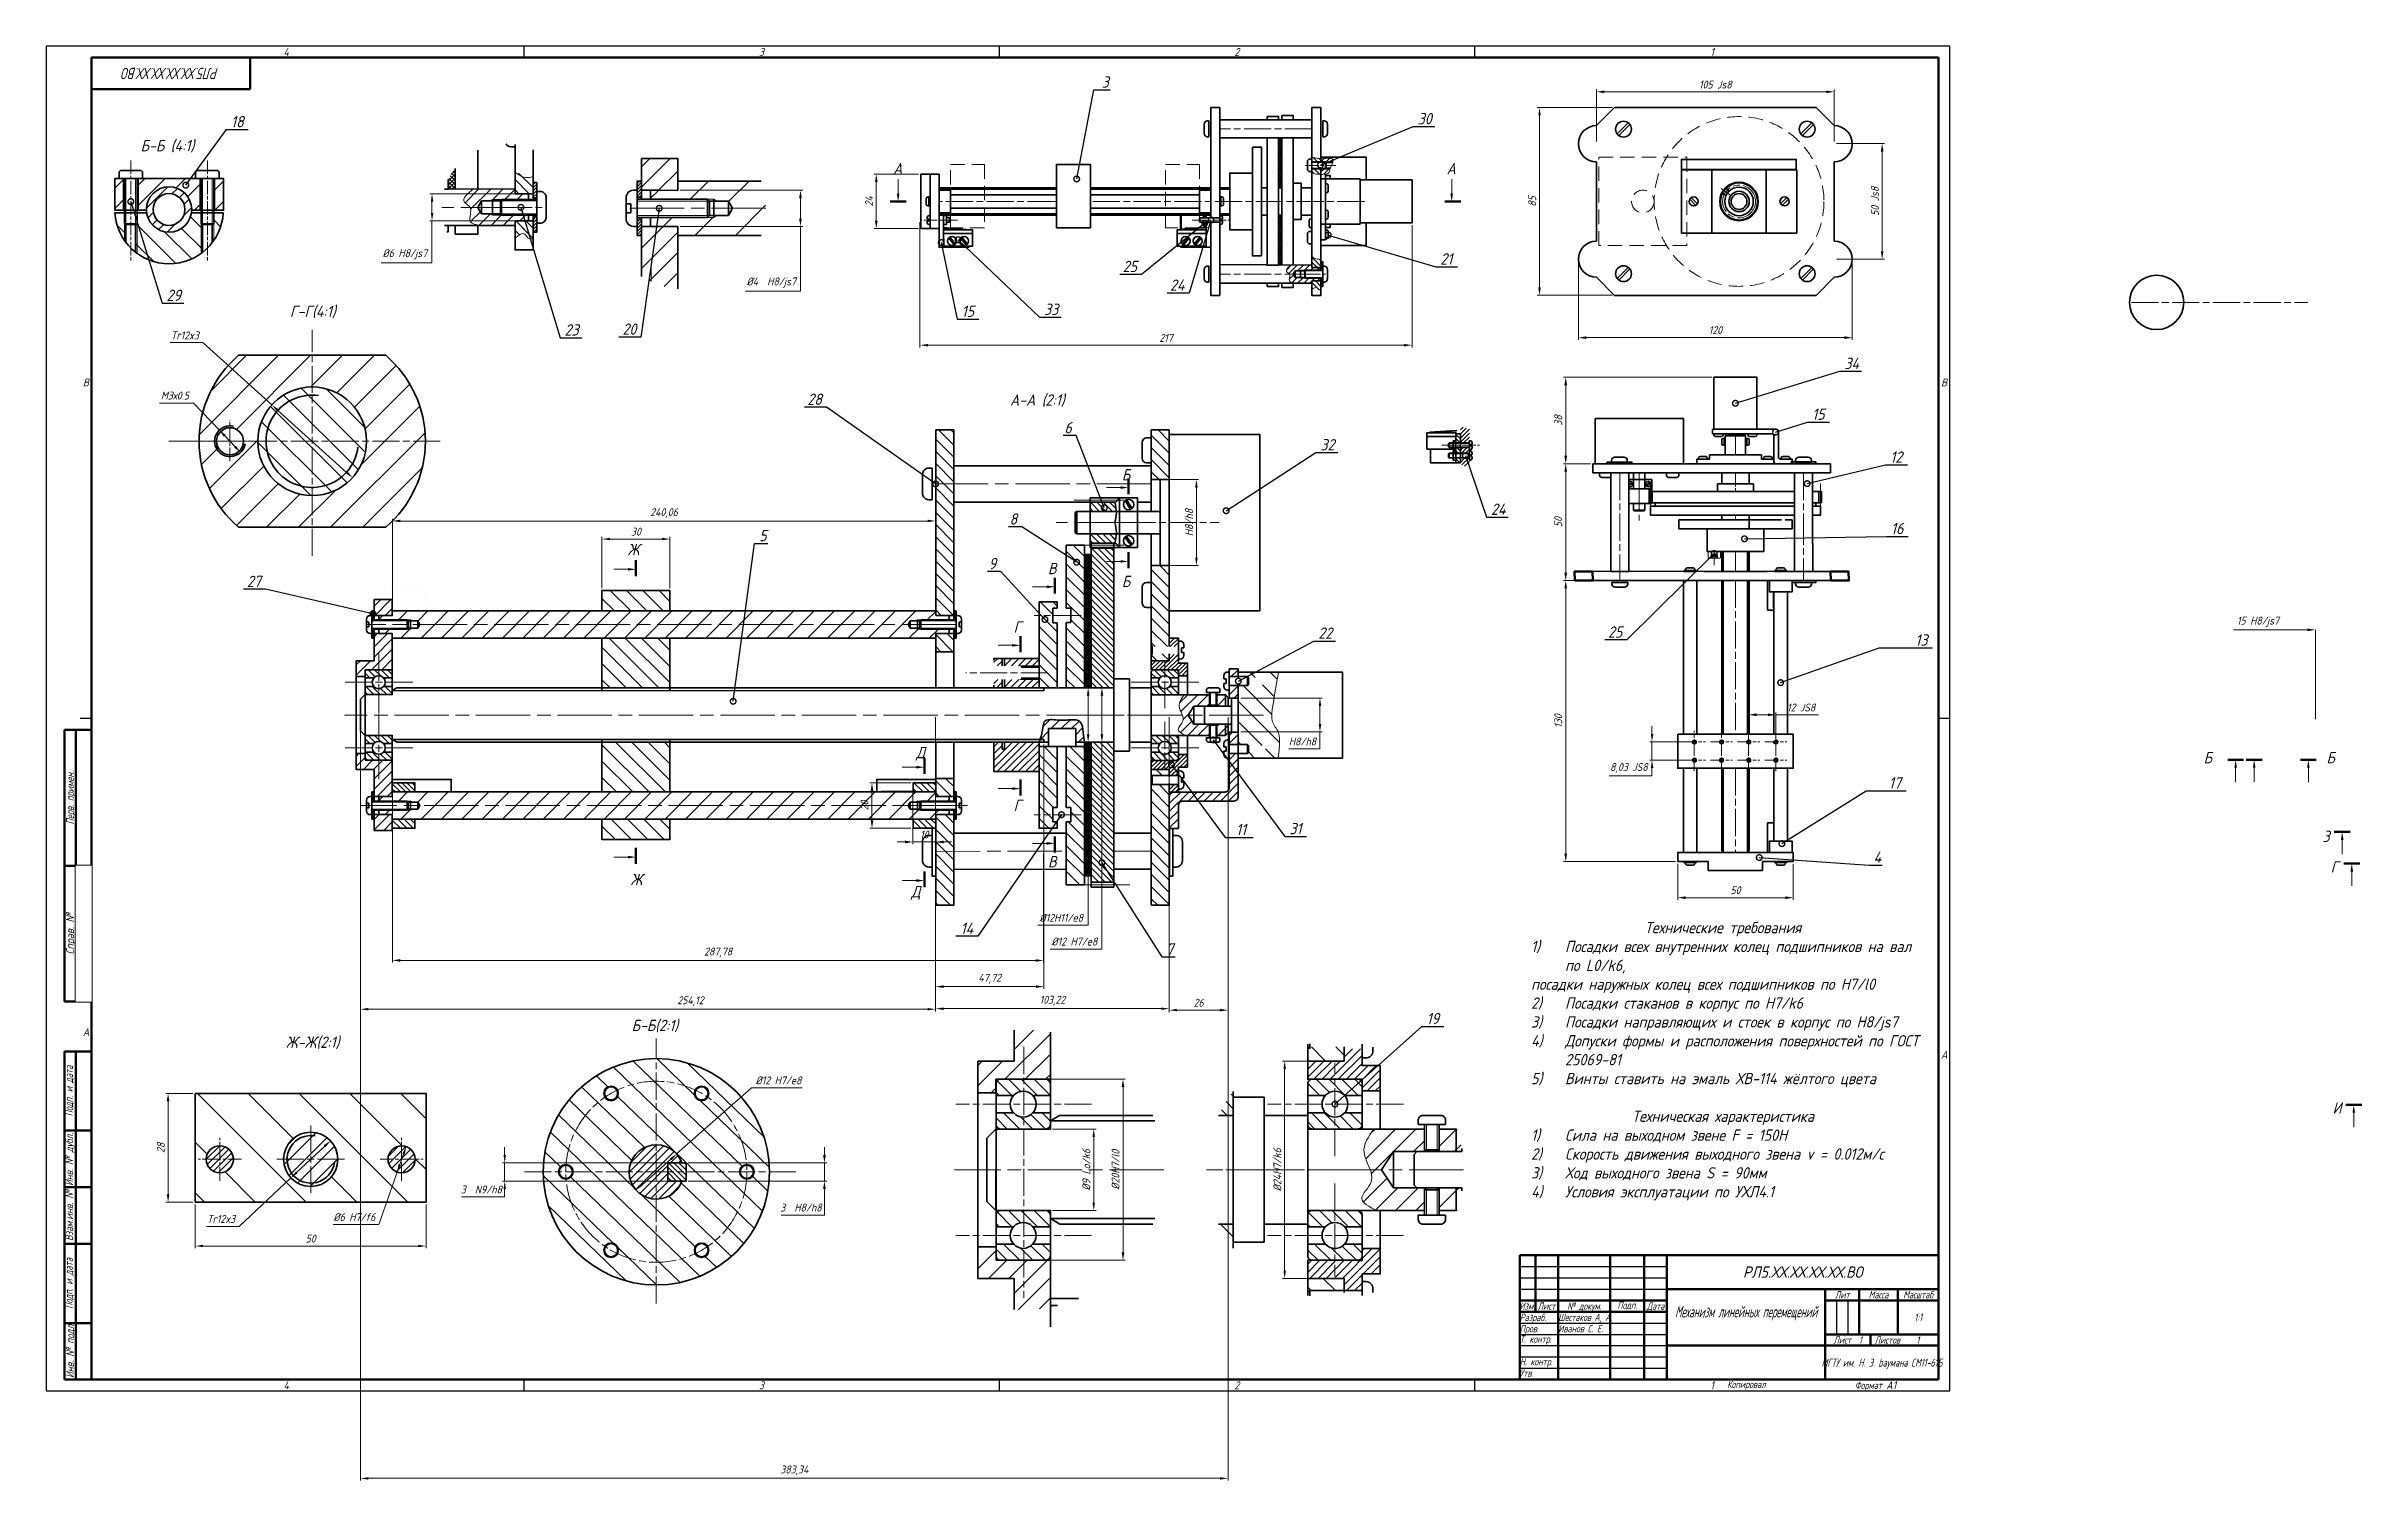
# Model space of a CAD drawing. Header units: millimetres. Extents: x -1043 to 2000, y -1356 to 1302.
# Drawn here: x 0 to 1023, y -40 to 594 of the extents above; entities that cross this region are included whole.
import ezdxf
from ezdxf import colors
from ezdxf.entities.mleader import LeaderData, LeaderLine
from ezdxf.enums import TextEntityAlignment as Align
from ezdxf.math import Vec2, Vec3

# ---------------------------------------------------------------- set-up
doc = ezdxf.new("R2010")
doc.units = ezdxf.units.MM
doc.set_wipeout_variables(frame=1)
for name, pattern in [('AM_ISO02W050', [7.5, 6, -1.5]), ('AM_ISO02W050x2', [3.75, 3, -0.75]), ('AM_ISO08W050', [18, 12, -1.5, 3, -1.5]), ('AM_ISO08W050x2', [9, 6, -0.75, 1.5, -0.75]), ('HIDDEN', [9.525, 6.35, -3.175])]:
    doc.linetypes.add(name, pattern=pattern)
doc.layers.get('0').update_dxf_attribs({"lineweight": 80})
for name, color, linetype, lineweight in [('AM_0', 7, 'Continuous', 35), ('AM_0N', 7, 'Continuous', 15), ('AM_3N', 6, 'AM_ISO02W050', 25), ('AM_4', 3, 'Continuous', 15), ('AM_4N', 3, 'Continuous', 15), ('AM_5', 3, 'Continuous', 15), ('AM_6', 2, 'Continuous', 35), ('AM_7', 4, 'AM_ISO08W050', 15), ('AM_8', 1, 'Continuous', 15), ('AM_BOR', 7, 'Continuous', 35), ('окружности', 100, 'HIDDEN', 15), ('основные', 7, 'Continuous', 35), ('оч жирные', 7, 'Continuous', 70), ('тонкие', 2, 'Continuous', 15)]:
    doc.layers.add(name, color=color, linetype=linetype, lineweight=lineweight)
doc.styles.add('ACGOSTTS', font='geniso.shx', dxfattribs={"oblique": 15})
doc.styles.get("Standard").update_dxf_attribs({"font": 'geniso.shx', "oblique": 15})
doc.dimstyles.new('AM_GOST$0', dxfattribs={"dimtxt": 3.5, "dimasz": 3.5, "dimexe": 1, "dimexo": 1, "dimgap": 1.5, "dimtad": 1, "dimtoh": 1, "dimtxsty": 'Standard', "dimcen": 0, "dimclrd": 256, "dimclre": 256, "dimclrt": 2, "dimadec": 0, "dimazin": 2, "dimtp": 0.1, "dimtm": 0.1, "dimtfac": 0.71, "dimtmove": 0, "dimatfit": 3, "dimfxl": 1, "dimtolj": 1, "dimlwd": -1, "dimlwe": -1, "dimarcsym": 1})
doc.dimstyles.new('AM_GOST$3', dxfattribs={"dimtxt": 3.5, "dimasz": 3.5, "dimexe": 1, "dimexo": 1, "dimgap": 1.5, "dimtad": 1, "dimtoh": 1, "dimtxsty": 'Standard', "dimcen": 0, "dimclrd": 256, "dimclre": 256, "dimclrt": 2, "dimadec": 0, "dimazin": 2, "dimtp": 0.1, "dimtm": 0.1, "dimtfac": 0.71, "dimtdec": 3, "dimtofl": 0, "dimtmove": 0, "dimatfit": 2, "dimfxl": 1, "dimtolj": 1, "dimlwd": -1, "dimlwe": -1, "dimarcsym": 1})
pattern_1 = [(45, (369.5202, -17.4899), (-0.8980256, 0.8980256), [])]
pattern_2 = [(45, (369.52025, -17.4899), (-0.21213203, 0.21213203), [])]
pattern_3 = [(45, (327.60573, 2.7999), (-0.3535534, 0.3535534), [])]
pattern_4 = [(315, (-148.3722, 257.1273), (0.7071068, 0.7071068), [])]
pattern_5 = [(45, (-198.74174, 257.1273), (-0.4490128, 0.4490128), [])]
pattern_6 = [(315, (-274.5766, 456.5883), (0.7071068, 0.7071068), [])]
pattern_7 = [(315, (-448.2175, 456.5965), (0.7071068, 0.7071068), [])]
pattern_8 = [(315, (-448.2175, 442.0965), (0.7071068, 0.7071068), [])]
pattern_9 = [(315, (-294.718, 1469.2134), (0.7071068, 0.7071068), [])]
pattern_10 = [(45, (-156.80394, -149.65452), (-0.1767767, 0.1767767), [])]
pattern_11 = [(45, (-156.80394, -109.66498), (-0.1767767, 0.1767767), [])]
pattern_12 = [(45, (-285.33583, -109.66498), (-0.1767767, 0.1767767), [])]
pattern_13 = [(45, (-285.34508, -149.65452), (-0.1767767, 0.1767767), [])]
pattern_14 = [(135, (327.6057, 2.7999), (-1.122532, -1.122532), [])]
pattern_15 = [(45, (-332.2357, -260.3908), (-0.3535534, 0.3535534), [])]
pattern_16 = [(315, (-650.5151, 912.1217), (1.4142136, 1.4142136), [])]
pattern_17 = [(315, (-650.5151, 883.1217), (1.4142136, 1.4142136), [])]
pattern_18 = [(315, (-398, 513.2), (1.4142136, 1.4142136), [])]
pattern_19 = [(315, (-650.4087, 912.122), (1.4142136, 1.4142136), [])]
pattern_20 = [(135, (-229.4589, -490.5489), (-1.122532, -1.122532), [])]
pattern_21 = [(45, (-229.4589, -490.5489), (-0.3535534, 0.3535534), [])]
pattern_22 = [(45, (259.2033, 81.99015), (-0.21213203, 0.21213203), [])]

msp = doc.modelspace()

# ---------------------------------------------------------------- texts
at = {"layer": 'AM_4', "color": 7, "char_height": 5, "attachment_point": 5}
for s, insert in [('Б-Б (4:1)', (53.509, 549.884)), ('A-А (2:1)', (437.83, 437.514))]:
    msp.add_mtext(s, dxfattribs=dict(at, insert=insert))
at = {"layer": 'AM_5', "color": 2, "insert": (977.136, 339.748), "char_height": 3.5, "attachment_point": 5}
msp.add_mtext('\\A1;15 H8/js7', dxfattribs=at)
at = {"layer": 'основные', "char_height": 5}
for s, insert, attachment_point in [('А', (374.11, 542.452), 1), ('А', (618.678, 542.452), 1), ('Г-Г(4:1)', (107.643, 479.411), 1), ('Б', (475.173, 407.221), 1), ('Ж', (256.857, 374.17), 1), ('В', (442.542, 365.816), 1), ('Б', (475.173, 360.133), 1), ('Г', (427.354, 339.96), 1), ('Д', (384.296, 284.491), 1), ('Б', (953.123, 282.253), 1), ('Б', (1007.399, 282.253), 1), ('Г', (427.354, 261.176), 1), ('З', (1005.658, 247.494), 1), ('В', (442.542, 231.32), 7), ('Ж', (258.132, 228.397), 1), ('Г', (1009.29, 233.99), 1), ('Д', (382.149, 223.032), 1), ('Б-Б(2:1)', (258.594, 163.962), 1), ('Ж-Ж(2:1)', (105.868, 156.556), 1), ('И', (1010.1, 127.51), 1)]:
    msp.add_mtext(s, dxfattribs=dict(at, insert=insert, attachment_point=attachment_point))
at = {"layer": 'основные', "insert": (651, 207.194), "char_height": 5, "attachment_point": 1}
msp.add_mtext_dynamic_manual_height_columns('\\pxqc;Технические требования\\P\\pi-3,l4,q*,t4;1)^IПосадки всех внутренних колец подшипников на вал по L0/k6,^Jпосадки наружных колец всех подшипников по H7/l0\\P2)^IПосадки стаканов в корпус по H7/k6\\P3)^IПосадки направляющих и стоек в корпус по H8/js7\\P4)^IДопуски формы и расположения поверхностей по ГОСТ 25069-81\\P5)^IВинты ставить на эмаль ХВ-114 жёлтого цвета\\P\\pi0,l0,qc,tz;\\PТехническая характеристика\\P\\pi-3,l4,q*,t4;1)^IСила на выходном звене F = 150Н\\P2)^IСкорость движения выходного звена v = 0.012м/с\\P3)^IХод выходного звена S = 90мм\\P4)^IУсловия эксплуатации по УХЛ4.1', width=179.56457, gutter_width=12.5, heights=[0], dxfattribs=at)

# ---------------------------------------------------------------- blocks, each defined once
blk = doc.blocks.new('GOST_A1_LANDSCAPE')
at = {"layer": 'AM_BOR', "color": 1, "lineweight": 25}
for p, q in [((841, 594), (0, 594)), ((0, 594), (0, 0)), ((211, 594), (211, 589)), ((421, 594), (421, 589)), ((631, 594), (631, 589)), ((841, 0), (841, 594)), ((20, 297), (15, 297)), ((841, 297), (836, 297)), ((0, 0), (841, 0)), ((211, 5), (211, 0)), ((421, 5), (421, 0)), ((631, 5), (631, 0))]:
    blk.add_line(p, q, dxfattribs=at)
at = {"layer": 'AM_BOR', "color": 7, "lineweight": 50}
for p, q in [((836, 589), (20, 589)), ((20, 589), (20, 5)), ((836, 5), (836, 589)), ((20, 5), (836, 5))]:
    blk.add_line(p, q, dxfattribs=at)
at = {"layer": 'AM_BOR', "color": 1, "lineweight": 25, "style": 'ACGOSTTS', "oblique": 15}
for s, p in [('4', (106, 591.5)), ('3', (316, 591.5)), ('2', (526, 591.5)), ('1', (736, 591.5)), ('B', (17.5, 445.5)), ('B', (838.5, 445.5)), ('A', (17.5, 158.5)), ('A', (838.5, 148.5)), ('4', (106, 2.5)), ('3', (316, 2.5)), ('2', (526, 2.5)), ('1', (736, 2.5))]:
    blk.add_text(s, height=3.5, dxfattribs=at).set_placement(p, align=Align.MIDDLE_CENTER)
blk = doc.blocks.new('GOST_FORM1')
at = {"layer": 'AM_BOR', "color": 7, "lineweight": 50}
for p, q in [((-185, 0), (-185, 55)), ((-185, 55), (0, 55)), ((-178, 55), (-178, 30)), ((-168, 55), (-168, 0)), ((-145, 55), (-145, 0)), ((-130, 55), (-130, 0)), ((-120, 55), (-120, 0)), ((0, 55), (0, 0)), ((-185, 35), (-120, 35)), ((-120, 40), (0, 40)), ((-50, 40), (-50, 0)), ((-50, 35), (0, 35)), ((-35, 40), (-35, 20)), ((-18, 40), (-18, 20)), ((-185, 30), (-120, 30)), ((-120, 15), (0, 15)), ((-50, 20), (0, 20)), ((-30, 20), (-30, 15)), ((0, 0), (-185, 0))]:
    blk.add_line(p, q, dxfattribs=at)
at = {"layer": 'AM_BOR', "color": 1, "lineweight": 25}
for p, q in [((-185, 50), (-120, 50)), ((-185, 45), (-120, 45)), ((-185, 40), (-120, 40)), ((-45, 35), (-45, 20)), ((-40, 35), (-40, 20)), ((-185, 25), (-120, 25)), ((-185, 20), (-120, 20)), ((-185, 15), (-120, 15)), ((-185, 10), (-120, 10)), ((-185, 5), (-120, 5))]:
    blk.add_line(p, q, dxfattribs=at)
at = {"layer": 'AM_BOR', "color": 1, "lineweight": 25, "style": 'ACGOSTTS', "oblique": 15, "width": 0.8}
for s, p in [('Изм.', (-181.7, 32.5)), ('Лист', (-173.2, 32.5)), ('№ докум.', (-156.5, 32.5)), ('Подп.', (-137.5, 32.9)), ('Дата', (-125, 32.5)), ('Лит', (-42.5, 37.5)), ('Масса', (-26.5, 37.5)), ('Масштаб', (-9, 37.5)), ('Лист', (-42.5, 17.5)), ('Листов', (-22.6, 17.5)), ('Копировал', (-84.9, -2.1))]:
    blk.add_text(s, height=3.17, dxfattribs=at).set_placement(p, align=Align.MIDDLE_CENTER)
for s, p in [('Разраб.', (-185, 27.5)), ('Пров.', (-185, 22.5)), ('Т. контр.', (-185, 17.9)), ('Утв.', (-185, 2.9)), ('Н. контр.', (-185, 7.9))]:
    blk.add_text(s, height=3.17, dxfattribs=at).set_placement(p, align=Align.MIDDLE_LEFT)
blk.add_text('Формат', height=3.17, dxfattribs=at).set_placement((-25, -2.5), align=Align.MIDDLE_RIGHT)
at = {"layer": 'AM_BOR', "color": 2, "lineweight": 25, "style": 'ACGOSTTS', "oblique": 15}
for tag, height, p in [('GEN-TITLE-PARTNO{23}', 5, (-60, 47.5)), ('GEN-TITLE-CMPNY{13}', 3.5, (-25, 7.5))]:
    blk.add_attdef(tag, text='', height=height, dxfattribs=at).set_placement(p, align=Align.MIDDLE_CENTER)
at = {"layer": 'AM_BOR', "color": 2, "lineweight": 25, "style": 'ACGOSTTS', "oblique": 15, "width": 0.8}
for tag, height, p in [('GEN-TITLE-DES1{13}', 5, (-85, 30)), ('GEN-TITLE-DES2{21}', 3.17, (-85, 19.5)), ('GEN-TITLE-LIT1{1}', 3.5, (-47.9, 27.5)), ('GEN-TITLE-LIT2{1.1}', 3.5, (-42.9, 27.5)), ('GEN-TITLE-LIT3{1.1}', 3.5, (-37.9, 27.5)), ('GEN-TITLE-WT{4}', 3.5, (-27, 27.5)), ('GEN-TITLE-SCA{6}', 3.5, (-9, 27.5)), ('GEN-TITLE-SHEET{2.2}', 3.17, (-34.5, 17.5)), ('GEN-TITLE-NUMSHTS{5}', 3.17, (-9.1, 17.5))]:
    blk.add_attdef(tag, text='', height=height, dxfattribs=at).set_placement(p, align=Align.MIDDLE_CENTER)
at = {"layer": 'AM_BOR', "color": 2, "lineweight": 25, "style": 'ACGOSTTS', "oblique": 15}
for tag, height, width, p in [('GEN-TITLE-NAME{6.5}', 3.17, 0.8, (-168, 27.5)), ('GEN-TITLE-CHKM{6.5}', 3.17, 0.8, (-168, 22.5)), ('GEN-TITLE-ENG{6.5}', 3.17, 0.8, (-168, 17.5)), ('GEN-TITLE-AUTH{6.5}', 3.17, 0.8, (-168, 12.5)), ('GEN-TITLE-MAT2{9}', 3.5, 0.9, (-85, 9.3)), ('GEN-TITLE-APPD{6.5}', 3.17, 0.8, (-168, 7.5)), ('GEN-TITLE-APPM{6.5}', 3.17, 0.8, (-168, 2.5)), ('GEN-TITLE-MAT3{9}', 3.5, 0.9, (-85, 4.4))]:
    blk.add_attdef(tag, text='', height=height, dxfattribs=dict(at, width=width)).set_placement(p, align=Align.MIDDLE_LEFT)
at = {"layer": 'AM_BOR', "color": 1, "lineweight": 25, "style": 'ACGOSTTS', "oblique": 15, "width": 0.8}
blk.add_attdef('GEN-TITLE-AUTHT{5}', text='', height=3.17, dxfattribs=at).set_placement((-185, 12.9), align=Align.MIDDLE_LEFT)
at = {"layer": 'AM_BOR', "color": 2, "lineweight": 25, "style": 'ACGOSTTS', "oblique": 15, "width": 0.9}
blk.add_attdef('GEN-TITLE-MAT1{9}', text='', height=3.5, dxfattribs=at).set_placement((-86.5, 7.5), align=Align.MIDDLE_RIGHT)
at = {"layer": 'AM_BOR', "color": 2, "lineweight": 25, "style": 'ACGOSTTS', "oblique": 15}
blk.add_attdef('GEN-TITLE-SIZ{15.7}', text='', height=3.5, dxfattribs=at).set_placement((-23.1, -2.5), align=Align.MIDDLE_LEFT)
blk = doc.blocks.new('GOST_EXT12')
at = {"layer": 'AM_BOR', "color": 7, "lineweight": 50, "ltscale": 0.3}
for p, q in [((0, 287), (-12, 287)), ((-12, 287), (-12, 167)), ((-7, 167), (-7, 287)), ((0, 167), (0, 287)), ((-12, 227), (0, 227)), ((-12, 167), (0, 167))]:
    blk.add_line(p, q, dxfattribs=at)
at = {"layer": 'AM_BOR', "color": 7, "lineweight": 50}
for p, q in [((0, 145), (-12, 145)), ((-12, 145), (-12, 110)), ((-12, 0), (-12, 145)), ((-7, 0), (-7, 145)), ((0, 145), (0, 0)), ((0, 110), (-12, 110)), ((-12, 110), (-12, 85)), ((0, 85), (-12, 85)), ((-12, 85), (-12, 60)), ((0, 60), (-12, 60)), ((-12, 60), (-12, 25)), ((0, 25), (-12, 25)), ((-12, 25), (-12, 0)), ((0, 0), (-12, 0))]:
    blk.add_line(p, q, dxfattribs=at)
at = {"layer": 'AM_BOR', "color": 1, "lineweight": 25, "style": 'ACGOSTTS', "oblique": 15}
for s, width, p in [('Перв. примен.', 0.821392, (-9.5, 257)), ('Подп. и дата', 0.842977, (-10, 127.5)), ('Инв. № дубл.', 0.891828, (-9.9, 97.3)), ('Взам.инв. №', 0.899981, (-9.9, 72.5)), ('Подп. и дата', 0.842977, (-10.1, 42.5)), ('Инв. № подл', 0.910904, (-9.5, 12.5))]:
    blk.add_text(s, height=3.5, rotation=90, dxfattribs=dict(at, width=width)).set_placement(p, align=Align.MIDDLE_CENTER)
blk.add_text('Справ. №', height=3.5, rotation=90, dxfattribs=at).set_placement((-9.5, 197), align=Align.MIDDLE_CENTER)
at = {"layer": 'AM_BOR', "color": 2, "lineweight": 25, "style": 'ACGOSTTS', "oblique": 15, "width": 0.8}
for tag, p in [('GEN-TITLE-FREF{16}', (-3.5, 257)), ('GEN-TITLE-RPARTNO{16}', (-3.5, 197)), ('GEN-TITLE-SDT2{10}', (-3.5, 127.5)), ('GEN-TITLE-CSTKN{7}', (-3.5, 97.5)), ('GEN-TITLE-RSTKN{7}', (-3.5, 72.5)), ('GEN-TITLE-SDT1{10}', (-3.5, 42.5)), ('GEN-TITLE-STKN{7}', (-3.5, 12.5))]:
    blk.add_attdef(tag, text='', height=3.17, rotation=90, dxfattribs=at).set_placement(p, align=Align.MIDDLE_CENTER)
blk.add_wipeout([(-7, 227), (-7, 167), (0, 167), (0, 227)])
blk = doc.blocks.new('GOST_EXT3_L')
at = {"layer": 'AM_BOR', "color": 7, "lineweight": 50}
for p, q in [((0, 0), (70, 0)), ((0, -14), (0, 0)), ((70, 0), (70, -14)), ((70, -14), (0, -14))]:
    blk.add_line(p, q, dxfattribs=at)
at = {"layer": 'AM_BOR', "color": 2, "lineweight": 25, "style": 'ACGOSTTS', "oblique": 15, "width": 0.8}
blk.add_attdef('GEN-TITLE-PARTNO{11.7}', text='', height=5, rotation=180, dxfattribs=at).set_placement((35, -7), align=Align.MIDDLE_CENTER)
blk = doc.blocks.new('*D26')
at = {"layer": 'AM_5', "linetype": 'ByBlock', "transparency": 16777216}
for p, q in [((676.9, 499), (676.9, 464.3)), ((797.9, 499), (797.9, 464.3)), ((680.4, 465.3), (794.4, 465.3))]:
    blk.add_line(p, q, dxfattribs=at)
at = {"layer": 'AM_5', "transparency": 16777216}
for points in [[(680.4, 465.9), (680.4, 464.7), (676.9, 465.3)], [(794.4, 465.9), (794.4, 464.7), (797.9, 465.3)]]:
    blk.add_solid(points, dxfattribs=at)
at = {"layer": 'Defpoints', "color": 0, "transparency": 16777216}
for p in [(676.9, 500), (797.9, 500), (797.9, 465.3)]:
    blk.add_point(p, dxfattribs=at)
at = {"layer": 'AM_5', "color": 2, "transparency": 16777216, "insert": (737.4, 468.6), "char_height": 3.5, "attachment_point": 5}
blk.add_mtext('\\A1;120', dxfattribs=at)
blk = doc.blocks.new('*D27')
at = {"layer": 'AM_5', "linetype": 'ByBlock', "transparency": 16777216}
for p, q in [((691.9, 567), (658.7, 567)), ((659.7, 487.5), (659.7, 563.5)), ((691.9, 484), (658.7, 484))]:
    blk.add_line(p, q, dxfattribs=at)
at = {"layer": 'AM_5', "transparency": 16777216}
for points in [[(659.2, 563.5), (660.3, 563.5), (659.7, 567)], [(659.2, 487.5), (660.3, 487.5), (659.7, 484)]]:
    blk.add_solid(points, dxfattribs=at)
at = {"layer": 'Defpoints', "color": 0, "transparency": 16777216}
for p in [(659.7, 567), (692.9, 567), (692.9, 484)]:
    blk.add_point(p, dxfattribs=at)
at = {"layer": 'AM_5', "color": 2, "transparency": 16777216, "insert": (656.5, 525.5), "char_height": 3.5, "attachment_point": 5, "rotation": 90}
blk.add_mtext('\\A1;85', dxfattribs=at)
blk = doc.blocks.new('*D34')
at = {"layer": 'AM_5', "linetype": 'ByBlock', "transparency": 16777216}
for p, q in [((684.9, 552), (684.9, 574.9)), ((688.4, 573.9), (786.4, 573.9)), ((789.9, 552), (789.9, 574.9))]:
    blk.add_line(p, q, dxfattribs=at)
at = {"layer": 'AM_5', "transparency": 16777216}
for points in [[(688.4, 574.5), (688.4, 573.3), (684.9, 573.9)], [(786.4, 574.5), (786.4, 573.3), (789.9, 573.9)]]:
    blk.add_solid(points, dxfattribs=at)
at = {"layer": 'Defpoints', "color": 0, "transparency": 16777216}
for p in [(789.9, 573.9), (684.9, 551), (789.9, 551)]:
    blk.add_point(p, dxfattribs=at)
at = {"layer": 'AM_5', "color": 2, "transparency": 16777216, "insert": (737.4, 577.1), "char_height": 3.5, "attachment_point": 5}
blk.add_mtext('\\A1;105 Js8', dxfattribs=at)
blk = doc.blocks.new('*D35')
at = {"layer": 'AM_5', "linetype": 'ByBlock', "transparency": 16777216}
for p, q in [((790.9, 551), (812.1, 551)), ((811.1, 547.5), (811.1, 503.5)), ((790.9, 500), (812.1, 500))]:
    blk.add_line(p, q, dxfattribs=at)
at = {"layer": 'AM_5', "transparency": 16777216}
for points in [[(810.5, 547.5), (811.7, 547.5), (811.1, 551)], [(810.5, 503.5), (811.7, 503.5), (811.1, 500)]]:
    blk.add_solid(points, dxfattribs=at)
at = {"layer": 'Defpoints', "color": 0, "transparency": 16777216}
for p in [(789.9, 551), (789.9, 500), (811.1, 500)]:
    blk.add_point(p, dxfattribs=at)
at = {"layer": 'AM_5', "color": 2, "transparency": 16777216, "insert": (807.9, 525.5), "char_height": 3.5, "attachment_point": 5, "rotation": 90}
blk.add_mtext('\\A1;50 Js8', dxfattribs=at)
blk = doc.blocks.new('*D37')
at = {"layer": 'AM_5', "linetype": 'ByBlock', "transparency": 16777216}
for p, q in [((343.8, 104.2), (343.8, 107.7)), ((283.6, 100.7), (344.8, 100.7)), ((283.6, 92.7), (344.8, 92.7)), ((343.8, 100.7), (343.8, 92.7)), ((343.8, 89.2), (343.8, 77.7)), ((343.8, 77.7), (324.6, 77.7))]:
    blk.add_line(p, q, dxfattribs=at)
at = {"layer": 'AM_5', "transparency": 16777216}
for points in [[(343.2, 104.2), (344.4, 104.2), (343.8, 100.7)], [(343.2, 89.2), (344.4, 89.2), (343.8, 92.7)]]:
    blk.add_solid(points, dxfattribs=at)
at = {"layer": 'Defpoints', "color": 0, "transparency": 16777216}
for p in [(282.6, 100.7), (282.6, 92.7), (343.8, 92.7)]:
    blk.add_point(p, dxfattribs=at)
at = {"layer": 'AM_5', "color": 2, "transparency": 16777216, "insert": (333.4, 81), "char_height": 3.5, "attachment_point": 5}
blk.add_mtext('\\A1;3 {}{\\C2; H8/h8}', dxfattribs=at)
blk = doc.blocks.new('GENZOON8270P5')
at = {"layer": 'AM_8'}
h = blk.add_hatch(dxfattribs=at)
h.set_pattern_fill('ANSI31', color=256, scale=0.6, angle=270, style=0)
h.set_pattern_definition([(315, (-294.718, 1469.2134), (1.3470384, 1.3470384), [])])
h.paths.add_polyline_path([(51.63, 15.66), (51.63, 21.24), (51.63, 21.53), (51.63, 24.53), (51.63, 25.55), (51.63, 28.93), (51.63, 33.53), (47.63, 33.53), (47.63, 15.66), (47.85, 15.88), (47.85, 15.66)])
h.paths.add_polyline_path([(51.63, 52.53), (51.63, 63.53), (47.63, 63.53), (47.63, 52.53)])
h.paths.add_polyline_path([(51.63, 12.53), (51.63, 14.09), (47.85, 14.09), (47.85, 13.88), (47.63, 14.09), (47.63, 12.53)])
h.paths.add_polyline_path([(51.63, -41.47), (51.63, -21.76), (51.63, -16.26), (51.63, -14.82), (47.85, -14.82), (47.63, -14.61), (47.63, -20.19), (47.63, -41.47)])
h.paths.add_polyline_path([(51.63, -12.82), (51.63, -11.47), (47.63, -11.47), (47.63, -13.04), (47.85, -12.82)])
h.paths.add_polyline_path([(4.02, -41.47), (4.02, -29.58), (0.02, -29.58), (0.02, -35.04), (0.02, -41.47)])
h.paths.add_polyline_path([(4.02, -29.58), (4.02, -22.46), (4.02, -21.46), (2.02, -21.46), (0.02, -21.46), (0.02, -29.58)])
h.paths.add_polyline_path([(4.02, -17.46), (4.02, -16.46), (4.02, -13.47), (0.02, -13.47), (0.02, -17.46), (2.02, -17.46)])
h.paths.add_polyline_path([(4.02, 14.53), (4.02, 18.53), (2.02, 18.53), (0.02, 18.53), (0.02, 14.53)])
h.paths.add_polyline_path([(2.02, 22.53), (4.02, 22.53), (4.02, 23.53), (4.02, 51.59), (0.02, 51.59), (0.02, 46.09), (0.02, 22.53)])
h.paths.add_polyline_path([(4.02, 51.59), (4.02, 63.53), (0.02, 63.53), (0.02, 51.59)])
h = blk.add_hatch(dxfattribs=at)
h.set_pattern_fill('_U', color=256, angle=315, style=0, pattern_type=0)
h.set_pattern_definition(pattern_4)
h.paths.add_polyline_path([(39.63, 47.4), (34.13, 47.4), (34.13, 45.53), (39.92, 45.53)])
h = blk.add_hatch(dxfattribs=at)
h.set_pattern_fill('_U', color=256, scale=2, angle=315, style=0, pattern_type=0)
h.set_pattern_definition([(315, (-294.718, 1469.2134), (1.4142136, 1.4142136), [])])
h.paths.add_polyline_path([(32.88, 6.53), (32.88, 38.03), (30.88, 38.03), (28.88, 38.03), (28.88, 24.14), (29.88, 24.14), (29.88, 20.94), (28.88, 20.94), (28.88, 6.53)])
h.paths.add_polyline_path([(29.88, -19.88), (29.88, -23.08), (28.88, -23.08), (28.88, -36.97), (32.88, -36.97), (32.88, -6.43), (30.95, -6.43), (28.88, -6.43), (28.88, -19.88)])
h.paths.add_polyline_path([(26.88, 6.53), (26.88, 20.93), (25.88, 20.93), (25.88, 22.53), (22.88, 22.53), (22.88, 6.53)])
h.paths.add_polyline_path([(25.88, -21.47), (25.88, -19.86), (26.88, -19.86), (26.88, -6.43), (24.95, -6.43), (22.88, -6.43), (22.88, -11.97), (22.88, -21.47)])
h.paths.add_polyline_path([(25.88, 22.53), (25.88, 24.14), (26.88, 24.14), (26.88, 25.53), (22.88, 25.53), (22.88, 22.53)])
h.paths.add_polyline_path([(26.88, -24.47), (26.88, -23.08, -0.132971), (26.8, -23.06), (26.56, -23.06, -0.111081), (26.5, -23.08, -0.111081), (26.44, -23.06), (26.2, -23.06, -0.111081), (26.13, -23.08, -0.111081), (26.07, -23.06), (25.88, -23.06), (25.88, -21.47), (22.88, -21.47), (22.88, -24.47)])
h = blk.add_hatch(dxfattribs=at)
h.set_pattern_fill('ANSI37', color=256, scale=0.091, angle=270, style=0)
h.set_pattern_definition([(315, (-294.718, 1469.2134), (0.204300827, 0.204300827), []), (45, (-294.718, 1469.2134), (-0.204300827, 0.204300827), [])])
h.paths.add_polyline_path([(34.38, 6.53), (34.38, 36.03), (32.88, 36.03), (32.88, 6.53)])
h.paths.add_polyline_path([(34.38, -34.97), (34.38, -5.47), (32.88, -5.47), (32.88, -34.97)])
h = blk.add_hatch(dxfattribs=at)
h.set_pattern_fill('_U', color=256, angle=315, style=0, pattern_type=0)
h.set_pattern_definition(pattern_4)
h.paths.add_polyline_path([(39.63, 40.53), (34.13, 40.53), (34.13, 38.65), (39.63, 38.65)])
h = blk.add_hatch(dxfattribs=at)
h.set_pattern_fill('_U', color=256, angle=315, style=0, pattern_type=0)
h.set_pattern_definition(pattern_4)
h.paths.add_polyline_path([(34.13, 38.65), (39.63, 38.65), (39.92, 40.53), (34.13, 40.53)])
h = blk.add_hatch(dxfattribs=at)
h.set_pattern_fill('_U', color=256, angle=315, style=0, pattern_type=0)
h.set_pattern_definition(pattern_4)
h.paths.add_polyline_path([(34.38, 37.4), (34.38, 8.53), (34.38, 8.53), (34.38, 6.53), (39.38, 6.53), (39.38, 37.4)])
h = blk.add_hatch(dxfattribs=at)
h.set_pattern_fill('ANSI31', color=256, scale=0.8, angle=90)
h.set_pattern_definition([(135, (-196.447, -148.7567), (-1.79605, -1.79605), [])])
h.paths.add_polyline_path([(-73.7, 28.03), (-73.7, 23.53), (-58.7, 23.53), (-58.7, 28.03)])
h.paths.add_polyline_path([(-58.7, 6.53), (-58.7, 17.53), (-73.7, 17.53), (-73.7, 6.53)])
h.paths.add_polyline_path([(-73.7, -5.47), (-73.7, -16.46), (-58.7, -16.46), (-58.7, -5.47)])
h.paths.add_polyline_path([(-58.7, -26.97), (-58.7, -22.46), (-73.7, -22.46), (-73.7, -26.97)])
h = blk.add_hatch(dxfattribs=at)
h.set_pattern_fill('_U', color=256, scale=0.25, angle=45, style=0, pattern_type=0)
h.set_pattern_definition(pattern_12)
h.paths.add_polyline_path([(-124.51, 23.53), (-124.51, 22.53), (-124.51, 21.77), (-124.01, 21.77), (-124.01, 23.53)])
h = blk.add_hatch(dxfattribs=at)
h.set_pattern_fill('ANSI31', color=256, style=0)
h.set_pattern_definition([(45, (-156.804, -149.6545), (-2.245064, 2.245064), [])])
edge = h.paths.add_edge_path()
edge.add_line((-110.3, 20.53), (-113.96, 20.53))
edge.add_line((-113.96, 20.53), (-114.41, 19.75))
edge.add_line((-114.41, 19.75), (-115.61, 19.75))
edge.add_line((-115.61, 19.75), (-116.01, 19.53))
edge.add_line((-116.01, 19.53), (-116.74, 19.53))
edge.add_line((-116.74, 19.53), (-116.74, 19.53))
edge.add_line((-116.74, 19.53), (-123.01, 19.53))
edge.add_line((-123.01, 19.53), (-123.01, 18.53))
edge.add_line((-123.01, 18.53), (-122.01, 18.53))
edge.add_line((-122.01, 18.53), (-120.01, 18.53))
edge.add_line((-120.01, 18.53), (-120.01, 17.54))
edge.add_line((-120.01, 17.54), (-110.82, 17.54))
edge.add_arc((-119.22, 20.53), 8.92, 340.3927, 360)
edge = h.paths.add_edge_path()
edge.add_line((-110.82, 23.53), (-120.01, 23.53))
edge.add_line((-120.01, 23.53), (-120.01, 22.52))
edge.add_line((-120.01, 22.52), (-123.01, 22.53))
edge.add_line((-123.01, 22.53), (-123.01, 21.53))
edge.add_line((-123.01, 21.53), (-116.74, 21.53))
edge.add_line((-116.74, 21.53), (-116.01, 21.53))
edge.add_line((-116.01, 21.53), (-115.61, 21.31))
edge.add_line((-115.61, 21.31), (-114.41, 21.31))
edge.add_line((-114.41, 21.31), (-113.96, 20.53))
edge.add_line((-113.96, 20.53), (-110.3, 20.53))
edge.add_arc((-119.22, 20.53), 8.92, 360, 379.6314)
edge = h.paths.add_edge_path()
edge.add_line((0.02, 23.53), (-110.82, 23.53))
edge.add_arc((-119.22, 20.53), 8.92, 0, 19.6314, ccw=False)
edge.add_line((-110.3, 20.53), (-6.03, 20.53))
edge.add_line((-6.03, 20.53), (-5.58, 21.31))
edge.add_line((-5.58, 21.31), (-4.38, 21.31))
edge.add_line((-4.38, 21.31), (-3.98, 21.53))
edge.add_line((-3.98, 21.53), (-3.25, 21.53))
edge.add_line((-3.25, 21.53), (-3.25, 21.53))
edge.add_line((-3.25, 21.53), (3.02, 21.53))
edge.add_line((3.02, 21.53), (3.02, 22.52))
edge.add_line((3.02, 22.52), (0.02, 22.53))
edge.add_line((0.02, 22.53), (0.02, 23.53))
edge = h.paths.add_edge_path()
edge.add_line((3.02, 19.53), (-3.25, 19.53))
edge.add_line((-3.25, 19.53), (-3.98, 19.53))
edge.add_line((-3.98, 19.53), (-4.38, 19.75))
edge.add_line((-4.38, 19.75), (-5.58, 19.75))
edge.add_line((-5.58, 19.75), (-6.03, 20.53))
edge.add_line((-6.03, 20.53), (-110.3, 20.53))
edge.add_arc((-119.22, 20.53), 8.92, -19.6308, 0, ccw=False)
edge.add_line((-110.82, 17.53), (0.02, 17.53))
edge.add_line((0.02, 17.53), (0.02, 18.53))
edge.add_line((0.02, 18.53), (3.02, 18.53))
edge.add_line((3.02, 18.53), (3.02, 19.53))
h = blk.add_hatch(dxfattribs=at)
h.set_pattern_fill('_U', color=256, scale=0.25, angle=45, style=0, pattern_type=0)
h.set_pattern_definition(pattern_11)
h.paths.add_polyline_path([(4.02, 23.53), (4.02, 22.53), (4.02, 21.77), (4.52, 21.77), (4.52, 23.53)])
h = blk.add_hatch(dxfattribs=at)
h.set_pattern_fill('_U', color=256, scale=0.25, angle=45, style=0, pattern_type=0)
h.set_pattern_definition(pattern_12)
h.paths.add_polyline_path([(-124.51, 19.29), (-124.51, 18.53), (-124.51, 17.53), (-124.01, 17.53), (-124.01, 19.29)])
h = blk.add_hatch(dxfattribs=at)
h.set_pattern_fill('_U', color=256, scale=0.25, angle=45, style=0, pattern_type=0)
h.set_pattern_definition(pattern_11)
h.paths.add_polyline_path([(4.02, 19.29), (4.02, 18.53), (4.02, 17.53), (4.52, 17.53), (4.52, 19.29)])
h = blk.add_hatch(dxfattribs=at)
h.set_pattern_fill('ANSI31', color=256, scale=0.2, angle=360, style=0)
h.set_pattern_definition(pattern_5)
h.paths.add_polyline_path([(53.63, 15.66), (53.63, 17.53), (51.63, 17.53), (51.63, 15.66)])
h.paths.add_polyline_path([(53.13, 10.53, -0.414214), (53.63, 10.03), (53.63, 9.23), (55.63, 9.23), (55.63, 12.03), (53.63, 12.03), (53.63, 12.53), (53.63, 13.88), (51.63, 13.88), (51.63, 12.53), (50.68, 12.53), (50.68, 10.53)])
h.paths.add_polyline_path([(53.63, 15.88), (53.63, 17.53), (51.63, 17.53), (51.63, 15.88)], flags=16)
h.paths.add_polyline_path([(50.63, 10.53), (50.63, 12.53), (47.63, 12.53), (47.63, 10.53)])
h.paths.add_polyline_path([(53.63, -12.82), (53.63, -11.47), (53.63, -10.97), (55.63, -10.97), (55.63, -8.17), (53.63, -8.17), (53.63, -8.97, -0.414214), (53.13, -9.47), (50.68, -9.47), (50.68, -11.47), (51.63, -11.47), (51.63, -12.82)])
h.paths.add_polyline_path([(53.63, -16.47), (53.63, -14.82), (51.63, -14.82), (51.63, -16.47)])
h.paths.add_polyline_path([(50.63, -11.47), (50.63, -9.47), (47.63, -9.47), (47.63, -11.47)])
h = blk.add_hatch(dxfattribs=at)
h.set_pattern_fill('ANSI31', color=256, scale=0.2, angle=360, style=0)
h.set_pattern_definition(pattern_5)
h.paths.add_polyline_path([(53.63, 16.88), (53.63, 17.53), (51.63, 17.53), (51.63, 15.88), (53.63, 15.88)])
h = blk.add_hatch(dxfattribs=at)
h.set_pattern_fill('_U', color=256, angle=315, style=0, pattern_type=0)
h.set_pattern_definition(pattern_7)
edge = h.paths.add_edge_path()
edge.add_line((-126.01, 10.04), (-126.01, 8.74))
edge.add_line((-126.01, 8.74), (-124.08, 8.74))
edge.add_arc((-123.01, 7.79), 1.43, 402.0077, 497.9923, ccw=False)
edge.add_line((-121.95, 8.74), (-120.01, 8.74))
edge.add_line((-120.01, 8.74), (-120.01, 10.04))
edge.add_arc((-120.51, 10.04), 0.5, 360, 450)
edge.add_line((-120.51, 10.54), (-125.51, 10.54))
edge.add_arc((-125.51, 10.04), 0.5, 450, 540)
h = blk.add_hatch(dxfattribs=at)
h.set_pattern_fill('_U', color=256, scale=1.1, angle=405, style=0, pattern_type=0)
h.set_pattern_definition([(45, (-294.718, 1469.2134), (-0.77781746, 0.77781746), [])])
h.paths.add_polyline_path([(22.88, -11.97), (22.88, -5.47), (15.19, -5.47), (15.19, -6.97), (14.69, -6.97), (14.69, -5.47), (12.88, -5.47), (12.88, -11.97)])
h.paths.add_polyline_path([(22.88, 6.53), (22.88, 8.39), (20.58, 8.39), (15.19, 8.39), (15.19, 6.53)])
h.paths.add_polyline_path([(20.58, 11.39), (22.88, 11.39), (22.88, 13.03), (15.19, 13.03), (15.19, 11.39)])
h.paths.add_polyline_path([(14.13, 11.39), (14.69, 11.39), (14.69, 13.03), (12.88, 13.03), (12.88, 11.39), (13.83, 11.39)])
h.paths.add_polyline_path([(14.69, 6.53), (14.69, 8.39), (14.13, 8.39), (13.83, 8.39), (12.88, 8.39), (12.88, 7.14), (12.88, 6.53)])
h = blk.add_hatch(dxfattribs=at)
h.set_pattern_fill('_U', color=256, angle=315, style=0, pattern_type=0)
h.set_pattern_definition(pattern_6)
edge = h.paths.add_edge_path()
edge.add_line((47.63, 10.03), (47.63, 8.73))
edge.add_line((47.63, 8.73), (49.57, 8.73))
edge.add_arc((50.63, 7.78), 1.43, 402.0077, 497.9923, ccw=False)
edge.add_line((51.69, 8.73), (53.63, 8.73))
edge.add_line((53.63, 8.73), (53.63, 10.03))
edge.add_arc((53.13, 10.03), 0.5, 360, 450)
edge.add_line((53.13, 10.53), (48.13, 10.53))
edge.add_arc((48.13, 10.03), 0.5, 450, 540)
h = blk.add_hatch(dxfattribs=at)
h.set_pattern_fill('ANSI31', color=256, scale=0.4, angle=360)
h.set_pattern_definition([(45, (-294.718, 1469.2134), (-0.8980256, 0.8980256), [])])
h.paths.add_polyline_path([(53.63, -20.47), (53.63, -24.49), (51.63, -24.49), (51.63, -20.47)])
edge = h.paths.add_edge_path()
edge.add_arc((63.88, -15.47), 1, 269.9951, 359.9951)
edge.add_line((64.88, -15.47), (64.88, -8.12))
edge.add_line((64.88, -8.12), (65.03, -8.11))
edge.add_line((65.03, -8.11), (66.88, -8.11))
edge.add_line((66.88, -8.11), (66.88, -17.47))
edge.add_arc((65.88, -17.47), 1, 269.9951, 359.9951, ccw=False)
edge.add_line((65.88, -18.47), (64.88, -18.47))
edge.add_line((64.88, -18.47), (54.63, -18.47))
edge.add_arc((54.63, -19.47), 1, 89.9951, 179.9951)
edge.add_line((53.63, -19.47), (53.63, -20.47))
edge.add_line((53.63, -20.47), (51.63, -20.47))
edge.add_line((51.63, -20.47), (51.63, -17.47))
edge.add_arc((52.63, -17.47), 1, 89.9951, 179.9951, ccw=False)
edge.add_line((52.63, -16.47), (63.88, -16.47))
h.paths.add_polyline_path([(66.88, -3.22), (66.88, -5.97), (64.91, -5.97), (64.88, -5.92), (64.88, -3.22)])
h.paths.add_polyline_path([(66.88, 7.03), (66.88, 4.28), (64.88, 4.28), (64.88, 6.98), (64.91, 7.03)])
h.paths.add_polyline_path([(66.82, 10.73), (66.88, 9.03), (64.91, 9.03), (64.88, 9.08), (64.88, 10.73)])
h = blk.add_hatch(dxfattribs=at)
h.set_pattern_fill('_U', color=256, angle=315, style=0, pattern_type=0)
h.set_pattern_definition(pattern_7)
edge = h.paths.add_edge_path()
edge.add_line((-120.01, 5.54), (-120.01, 6.83))
edge.add_line((-120.01, 6.83), (-121.95, 6.83))
edge.add_arc((-123.01, 7.79), 1.43, 222.0077, 317.9923, ccw=False)
edge.add_line((-124.08, 6.83), (-126.01, 6.83))
edge.add_line((-126.01, 6.83), (-126.01, 5.54))
edge.add_arc((-125.51, 5.54), 0.5, 540, 630)
edge.add_line((-125.51, 5.04), (-120.51, 5.04))
edge.add_arc((-120.51, 5.54), 0.5, 270, 360)
h = blk.add_hatch(dxfattribs=at)
h.set_pattern_fill('_U', color=256, angle=315, style=0, pattern_type=0)
h.set_pattern_definition(pattern_6)
edge = h.paths.add_edge_path()
edge.add_line((53.63, 5.53), (53.63, 6.82))
edge.add_line((53.63, 6.82), (51.69, 6.82))
edge.add_arc((50.63, 7.78), 1.43, 222.0077, 317.9923, ccw=False)
edge.add_line((49.57, 6.82), (47.63, 6.82))
edge.add_line((47.63, 6.82), (47.63, 5.53))
edge.add_arc((48.13, 5.53), 0.5, 540, 630)
edge.add_line((48.13, 5.03), (53.13, 5.03))
edge.add_arc((53.13, 5.53), 0.5, 270, 360)
h = blk.add_hatch(dxfattribs=at)
h.set_pattern_fill('ANSI31', color=256, angle=270)
h.set_pattern_definition([(315, (-294.718, 1469.2134), (2.245064, 2.245064), [])])
h.paths.add_polyline_path([(72.48, -6.19), (72.93, -6.97), (72.48, -7.76), (66.88, -7.76), (66.88, -8.97), (75.68, -8.97), (75.88, -7.2), (75.97, -5.81), (75.97, -4.75), (75.89, -3.96), (75.76, -3.39), (75.59, -2.97), (75.4, -2.66), (75.21, -2.4), (75.02, -2.13), (74.85, -1.86), (74.7, -1.58), (74.56, -1.28), (74.45, -0.96), (74.36, -0.63), (74.3, -0.27), (74.26, 0.11), (74.25, 0.53), (74.29, 1.04), (74.37, 1.72), (74.5, 2.64), (74.7, 3.85), (74.97, 5.45), (75.32, 7.48), (75.76, 10.03), (66.88, 10.03), (66.88, 8.81), (72.48, 8.81), (72.93, 8.03), (72.48, 7.24), (69.1, 7.24), (68.88, 7.03), (66.88, 7.03), (66.88, -5.97), (68.88, -5.97), (69.1, -6.19)])
h = blk.add_hatch(dxfattribs=at)
h.set_pattern_fill('ANSI31', color=256, scale=0.5, style=0)
h.set_pattern_definition([(45, (-156.804, -149.6545), (-1.122532, 1.122532), [])])
edge = h.paths.add_edge_path()
edge.add_line((60.53, 4.65), (60.53, 4.87))
edge.add_line((60.53, 4.87), (60.53, 5.03))
edge.add_line((60.53, 5.03), (54.9, 5.03))
edge.add_spline(control_points=[(54.9, 5.03), (54.32, 4.18), (53.34, 2.74), (54.29, 1.17), (54.53, 0.53)], knot_values=[0, 0, 0, 0, 2.795877, 4.763535, 4.763535, 4.763535, 4.763535], degree=3, periodic=0)
edge.add_line((54.53, 0.53), (55.77, 0.53))
edge.add_line((55.77, 0.53), (57.08, 2.53))
edge.add_line((57.08, 2.53), (59.68, 2.53))
edge.add_line((59.68, 2.53), (60.53, 2.53))
edge.add_line((60.53, 2.53), (60.53, 2.74))
edge.add_line((60.53, 2.74), (60.53, 4.65))
edge = h.paths.add_edge_path()
edge.add_line((60.53, -1.69), (60.53, -1.47))
edge.add_line((60.53, -1.47), (59.68, -1.47))
edge.add_line((59.68, -1.47), (57.08, -1.47))
edge.add_line((57.08, -1.47), (55.77, 0.53))
edge.add_line((55.77, 0.53), (54.53, 0.53))
edge.add_spline(control_points=[(54.53, 0.53), (54.69, 0.08), (54.92, -1.05), (52.81, -2.74), (54.41, -3.56), (55.21, -3.97)], knot_values=[4.763535, 4.763535, 4.763535, 4.763535, 6.139018, 8.229093, 10.320037, 10.320037, 10.320037, 10.320037], degree=3, periodic=0)
edge.add_line((55.21, -3.97), (60.53, -3.97))
edge.add_line((60.53, -3.97), (60.53, -3.81))
edge.add_line((60.53, -3.81), (60.53, -3.6))
edge.add_line((60.53, -3.6), (60.53, -1.69))
h.paths.add_polyline_path([(64.03, 5.03), (62.13, 5.03), (62.13, 4.87), (62.13, 4.65), (62.13, 2.74), (62.13, 2.53), (64.03, 2.53)])
h.paths.add_polyline_path([(64.03, -1.47), (62.13, -1.47), (62.13, -1.69), (62.13, -3.6), (62.13, -3.81), (62.13, -3.97), (64.03, -3.97)])
h.paths.add_polyline_path([(64.63, 4.43), (64.03, 5.03), (64.03, 2.53), (64.63, 2.53)])
h.paths.add_polyline_path([(64.63, -1.47), (64.03, -1.47), (64.03, -3.97), (64.63, -3.37)])
h = blk.add_hatch(dxfattribs=at)
h.set_pattern_fill('_U', color=256, angle=315, style=0, pattern_type=0)
h.set_pattern_definition(pattern_8)
edge = h.paths.add_edge_path()
edge.add_line((-126.01, -4.46), (-126.01, -5.76))
edge.add_line((-126.01, -5.76), (-124.08, -5.76))
edge.add_arc((-123.01, -6.71), 1.43, 402.0077, 497.9923, ccw=False)
edge.add_line((-121.95, -5.76), (-120.01, -5.76))
edge.add_line((-120.01, -5.76), (-120.01, -4.46))
edge.add_arc((-120.51, -4.46), 0.5, 360, 450)
edge.add_line((-120.51, -3.96), (-125.51, -3.96))
edge.add_arc((-125.51, -4.46), 0.5, 450, 540)
h = blk.add_hatch(dxfattribs=at)
h.set_pattern_fill('_U', color=256, scale=1.6, angle=405, style=0, pattern_type=0)
h.set_pattern_definition([(45, (-294.718, 1469.2134), (-1.1313708, 1.1313708), [])])
edge = h.paths.add_edge_path()
edge.add_spline(control_points=[(32.88, -5.47), (32.79, -4.78), (32.58, -3.3), (32.34, -0.21), (29.15, -0.63), (26.84, -0.66), (23.88, -0.16), (23.71, -2.79), (23.35, -4.05), (23.09, -4.86)], knot_values=[0, 0, 0, 0, 2.179319, 4.676193, 7.613719, 9.584309, 12.59141, 13.924973, 16.562175, 16.562175, 16.562175, 16.562175], degree=3, periodic=0)
edge.add_spline(control_points=[(23.09, -4.86), (23.02, -5.06), (22.95, -5.27), (22.88, -5.47)], knot_values=[16.562175, 16.562175, 16.562175, 16.562175, 17.230365, 17.230365, 17.230365, 17.230365], degree=3, periodic=0)
edge.add_line((22.88, -5.47), (23.88, -5.47))
edge.add_line((23.88, -5.47), (24.95, -5.47))
edge.add_line((24.95, -5.47), (24.95, -2.47))
edge.add_line((24.95, -2.47), (30.95, -2.47))
edge.add_line((30.95, -2.47), (30.95, -5.47))
edge.add_line((30.95, -5.47), (32.88, -5.47))
h = blk.add_hatch(dxfattribs=at)
h.set_pattern_fill('_U', color=256, angle=315, style=0, pattern_type=0)
h.set_pattern_definition(pattern_6)
edge = h.paths.add_edge_path()
edge.add_arc((53.13, -4.47), 0.5, 360, 450)
edge.add_line((53.13, -3.97), (48.13, -3.97))
edge.add_arc((48.13, -4.47), 0.5, 450, 540)
edge.add_line((47.63, -4.47), (47.63, -5.77))
edge.add_line((47.63, -5.77), (49.57, -5.77))
edge.add_arc((50.63, -6.72), 1.43, 402.0077, 497.9923, ccw=False)
edge.add_line((51.69, -5.77), (53.63, -5.77))
edge.add_line((53.63, -5.77), (53.63, -4.47))
h = blk.add_hatch(dxfattribs=at)
h.set_pattern_fill('_U', color=256, angle=315, style=0, pattern_type=0)
h.set_pattern_definition(pattern_8)
edge = h.paths.add_edge_path()
edge.add_line((-120.01, -8.96), (-120.01, -7.67))
edge.add_line((-120.01, -7.67), (-121.95, -7.67))
edge.add_arc((-123.01, -6.71), 1.43, 222.0077, 317.9923, ccw=False)
edge.add_line((-124.08, -7.67), (-126.01, -7.67))
edge.add_line((-126.01, -7.67), (-126.01, -8.96))
edge.add_arc((-125.51, -8.96), 0.5, 540, 630)
edge.add_line((-125.51, -9.46), (-120.51, -9.46))
edge.add_arc((-120.51, -8.96), 0.5, 270, 360)
h = blk.add_hatch(dxfattribs=at)
h.set_pattern_fill('_U', color=256, angle=315, style=0, pattern_type=0)
h.set_pattern_definition(pattern_4)
h.paths.add_polyline_path([(34.38, -36.35), (39.38, -36.35), (39.38, -5.47), (34.38, -5.47)])
h = blk.add_hatch(dxfattribs=at)
h.set_pattern_fill('_U', color=256, angle=315, style=0, pattern_type=0)
h.set_pattern_definition(pattern_6)
edge = h.paths.add_edge_path()
edge.add_line((49.57, -7.68), (47.63, -7.68))
edge.add_line((47.63, -7.68), (47.63, -8.97))
edge.add_arc((48.13, -8.97), 0.5, 540, 630)
edge.add_line((48.13, -9.47), (53.13, -9.47))
edge.add_arc((53.13, -8.97), 0.5, 270, 360)
edge.add_line((53.63, -8.97), (53.63, -7.68))
edge.add_line((53.63, -7.68), (51.69, -7.68))
edge.add_arc((50.63, -6.72), 1.43, 222.0077, 317.9923, ccw=False)
h = blk.add_hatch(dxfattribs=at)
h.set_pattern_fill('_U', color=256, scale=0.8, angle=315, style=0, pattern_type=0)
h.set_pattern_definition([(315, (-294.718, 1469.2134), (0.56568542, 0.56568542), [])])
h.paths.add_polyline_path([(-120.01, -15.68), (-120.01, -15.83), (-120.01, -16.46), (-120.01, -16.46), (-115.01, -16.46), (-115.01, -14.47), (-120.01, -14.47)])
h = blk.add_hatch(dxfattribs=at)
h.set_pattern_fill('_U', color=256, angle=315, style=0, pattern_type=0)
h.set_pattern_definition(pattern_9)
h.paths.add_polyline_path([(0.02, -14.46), (-4.98, -14.46), (-4.98, -16.46), (0.02, -16.46)])
h = blk.add_hatch(dxfattribs=at)
h.set_pattern_fill('_U', color=256, scale=0.25, angle=45, style=0, pattern_type=0)
h.set_pattern_definition(pattern_13)
h.paths.add_polyline_path([(-124.52, -16.46), (-124.52, -17.46), (-124.52, -18.22), (-124.02, -18.22), (-124.02, -16.46)])
h = blk.add_hatch(dxfattribs=at)
h.set_pattern_fill('ANSI31', color=256, style=0)
h.set_pattern_definition([(45, (-156.804, -189.644), (-2.245064, 2.245064), [])])
edge = h.paths.add_edge_path()
edge.add_line((-110.3, -19.46), (-113.96, -19.46))
edge.add_line((-113.96, -19.46), (-114.41, -20.24))
edge.add_line((-114.41, -20.24), (-115.61, -20.24))
edge.add_line((-115.61, -20.24), (-116.01, -20.46))
edge.add_line((-116.01, -20.46), (-116.74, -20.46))
edge.add_line((-116.74, -20.46), (-116.74, -20.46))
edge.add_line((-116.74, -20.46), (-123.01, -20.46))
edge.add_line((-123.01, -20.46), (-123.01, -21.46))
edge.add_line((-123.01, -21.46), (-122.01, -21.46))
edge.add_line((-122.01, -21.46), (-120.01, -21.46))
edge.add_line((-120.01, -21.46), (-120.01, -22.45))
edge.add_line((-120.01, -22.45), (-110.82, -22.45))
edge.add_arc((-119.22, -19.46), 8.92, 340.3927, 360)
edge = h.paths.add_edge_path()
edge.add_line((-110.82, -16.46), (-120.01, -16.46))
edge.add_line((-120.01, -16.46), (-120.01, -17.47))
edge.add_line((-120.01, -17.47), (-123.51, -17.46))
edge.add_line((-123.51, -17.46), (-123.51, -18.46))
edge.add_line((-123.51, -18.46), (-116.74, -18.46))
edge.add_line((-116.74, -18.46), (-116.01, -18.46))
edge.add_line((-116.01, -18.46), (-115.61, -18.68))
edge.add_line((-115.61, -18.68), (-114.41, -18.68))
edge.add_line((-114.41, -18.68), (-113.96, -19.46))
edge.add_line((-113.96, -19.46), (-110.3, -19.46))
edge.add_arc((-119.22, -19.46), 8.92, 360, 379.6314)
edge = h.paths.add_edge_path()
edge.add_line((0.02, -16.46), (-110.82, -16.46))
edge.add_arc((-119.22, -19.46), 8.92, 0, 19.6314, ccw=False)
edge.add_line((-110.3, -19.46), (-6.03, -19.46))
edge.add_line((-6.03, -19.46), (-5.58, -18.68))
edge.add_line((-5.58, -18.68), (-4.38, -18.68))
edge.add_line((-4.38, -18.68), (-3.98, -18.46))
edge.add_line((-3.98, -18.46), (-3.25, -18.46))
edge.add_line((-3.25, -18.46), (-3.25, -18.46))
edge.add_line((-3.25, -18.46), (3.02, -18.46))
edge.add_line((3.02, -18.46), (3.02, -17.47))
edge.add_line((3.02, -17.47), (0.02, -17.46))
edge.add_line((0.02, -17.46), (0.02, -16.46))
edge = h.paths.add_edge_path()
edge.add_line((3.02, -20.46), (-3.25, -20.46))
edge.add_line((-3.25, -20.46), (-3.98, -20.46))
edge.add_line((-3.98, -20.46), (-4.38, -20.24))
edge.add_line((-4.38, -20.24), (-5.58, -20.24))
edge.add_line((-5.58, -20.24), (-6.03, -19.46))
edge.add_line((-6.03, -19.46), (-110.3, -19.46))
edge.add_arc((-119.22, -19.46), 8.92, -19.6308, 0, ccw=False)
edge.add_line((-110.82, -22.46), (0.02, -22.45))
edge.add_line((0.02, -22.45), (0.02, -21.46))
edge.add_line((0.02, -21.46), (3.02, -21.46))
edge.add_line((3.02, -21.46), (3.02, -20.46))
h = blk.add_hatch(dxfattribs=at)
h.set_pattern_fill('_U', color=256, scale=0.25, angle=45, style=0, pattern_type=0)
h.set_pattern_definition(pattern_10)
h.paths.add_polyline_path([(4.02, -16.46), (4.02, -17.46), (4.02, -18.22), (4.52, -18.22), (4.52, -16.46)])
h = blk.add_hatch(dxfattribs=at)
h.set_pattern_fill('_U', color=256, scale=0.25, angle=45, style=0, pattern_type=0)
h.set_pattern_definition(pattern_13)
h.paths.add_polyline_path([(-124.52, -20.7), (-124.52, -21.46), (-124.52, -22.46), (-124.02, -22.46), (-124.02, -20.7)])
h = blk.add_hatch(dxfattribs=at)
h.set_pattern_fill('_U', color=256, angle=315, style=0, pattern_type=0)
h.set_pattern_definition([(315, (-294.718, 1429.1997), (0.7071068, 0.7071068), [])])
h.paths.add_polyline_path([(-120.01, -23.26), (-120.01, -24.47), (-115.01, -24.47), (-115.01, -22.48), (-120.01, -22.48)])
h = blk.add_hatch(dxfattribs=at)
h.set_pattern_fill('_U', color=256, angle=315, style=0, pattern_type=0)
h.set_pattern_definition(pattern_9)
h.paths.add_polyline_path([(-4.98, -24.46), (0.02, -24.46), (0.02, -22.46), (-4.98, -22.46)])
h = blk.add_hatch(dxfattribs=at)
h.set_pattern_fill('_U', color=256, scale=0.25, angle=45, style=0, pattern_type=0)
h.set_pattern_definition(pattern_10)
h.paths.add_polyline_path([(4.02, -20.7), (4.02, -21.46), (4.02, -22.46), (4.52, -22.46), (4.52, -20.7)])
at = {"layer": 'AM_0'}
for p, q in [((39.63, 48.53), (34.13, 48.53)), ((34.13, 37.53), (34.13, 48.53)), ((40.63, 37.53), (40.63, 48.53)), ((31.21, 45.53), (30.8, 45.26)), ((30.8, 40.79), (30.8, 45.26)), ((34.13, 45.53), (31.21, 45.53)), ((34.13, 40.53), (34.13, 45.53)), ((49.63, 45.53), (39.63, 45.53)), ((49.63, 40.53), (49.63, 45.53)), ((49.63, 45.53), (49.63, 40.53)), ((31.21, 40.53), (30.8, 40.79)), ((34.13, 40.53), (31.21, 40.53)), ((39.63, 37.53), (34.13, 37.53)), ((39.38, 38.53), (34.38, 38.53)), ((34.38, 6.53), (34.38, 38.53)), ((39.38, 37.4), (34.38, 37.4)), ((39.38, -37.47), (39.38, 38.53)), ((49.63, 40.53), (39.63, 40.53)), ((-116.51, 21.31), (-114.41, 21.31)), ((-116.01, 19.53), (-116.01, 21.53)), ((-113.96, 20.53), (-114.41, 21.31)), ((-114.41, 19.75), (-114.41, 21.31)), ((-113.96, 20.53), (-114.41, 19.75)), ((-6.03, 20.53), (-5.58, 21.31)), ((-6.03, 20.53), (-5.58, 19.75)), ((-3.48, 21.31), (-5.58, 21.31)), ((-5.58, 21.31), (-5.58, 19.75)), ((-3.98, 21.53), (-3.98, 19.53)), ((-116.51, 19.75), (-114.41, 19.75)), ((-3.48, 19.75), (-5.58, 19.75)), ((42.82, 8.53), (39.38, 8.53)), ((39.38, -7.47), (39.38, 8.53)), ((39.38, -5.47), (39.38, 6.53)), ((42.82, -7.47), (42.82, 8.53)), ((47.63, 6.53), (42.82, 6.53)), ((34.38, -37.47), (34.38, -5.47)), ((42.82, -7.47), (39.38, -7.47)), ((47.63, -5.47), (42.82, -5.47)), ((-116.51, -18.68), (-114.41, -18.68)), ((-116.51, -20.24), (-114.41, -20.24)), ((-116.01, -20.46), (-116.01, -18.46)), ((-113.96, -19.46), (-114.41, -18.68)), ((-114.41, -20.24), (-114.41, -18.68)), ((-113.96, -19.46), (-114.41, -20.24)), ((-6.03, -19.46), (-5.58, -18.68)), ((-6.03, -19.46), (-5.58, -20.24)), ((-3.48, -18.68), (-5.58, -18.68)), ((-5.58, -18.68), (-5.58, -20.24)), ((-3.48, -20.24), (-5.58, -20.24)), ((-3.98, -18.46), (-3.98, -20.46)), ((39.38, -36.35), (34.38, -36.35)), ((39.38, -37.47), (34.38, -37.47))]:
    blk.add_line(p, q, dxfattribs=at)
at = {"layer": 'AM_4'}
for p, q in [((-116.51, 21.31), (-124.51, 21.31)), ((-116.01, 21.53), (-116.74, 21.53)), ((-116.01, 21.53), (-115.61, 21.31)), ((-3.98, 21.53), (-4.38, 21.31)), ((-3.98, 21.53), (-3.25, 21.53)), ((-3.48, 21.31), (4.52, 21.31)), ((-116.51, 19.75), (-124.51, 19.75)), ((-116.01, 19.53), (-116.74, 19.53)), ((-116.01, 19.53), (-115.61, 19.75)), ((-3.98, 19.53), (-4.38, 19.75)), ((-3.98, 19.53), (-3.25, 19.53)), ((-3.48, 19.75), (4.52, 19.75)), ((18.58, 11.39), (22.88, 11.39)), ((18.58, 8.39), (22.88, 8.39)), ((-116.51, -18.68), (-124.51, -18.68)), ((-116.51, -20.24), (-124.51, -20.24)), ((-116.01, -18.46), (-116.74, -18.46)), ((-116.01, -20.46), (-116.74, -20.46)), ((-116.01, -18.46), (-115.61, -18.68)), ((-116.01, -20.46), (-115.61, -20.24)), ((-3.98, -18.46), (-4.38, -18.68)), ((-3.98, -20.46), (-4.38, -20.24)), ((-3.98, -18.46), (-3.25, -18.46)), ((-3.98, -20.46), (-3.25, -20.46)), ((-3.48, -18.68), (4.52, -18.68)), ((-3.48, -20.24), (4.52, -20.24))]:
    blk.add_line(p, q, dxfattribs=at)
blk.add_lwpolyline([(75.76, 10.03), (75.32, 7.48), (74.97, 5.45), (74.7, 3.85), (74.5, 2.64), (74.37, 1.72), (74.29, 1.04), (74.25, 0.53), (74.26, 0.11), (74.3, -0.27), (74.36, -0.63), (74.45, -0.96), (74.56, -1.28), (74.7, -1.58), (74.85, -1.86), (75.02, -2.13), (75.21, -2.4), (75.4, -2.66), (75.59, -2.97), (75.76, -3.39), (75.89, -3.96), (75.97, -4.75), (75.97, -5.81), (75.88, -7.2), (75.68, -8.97)], dxfattribs=at)
at = {"layer": 'AM_4N'}
for p, q in [((60.74, 2.53), (60.74, 5.53)), ((61.91, 2.53), (61.91, 5.53)), ((60.74, -1.47), (60.74, -4.47)), ((61.91, -1.47), (61.91, -4.47))]:
    blk.add_line(p, q, dxfattribs=at)
at = {"layer": 'AM_7'}
for p, q in [((47.63, 51.59), (0.02, 51.59)), ((41.55, 48.03), (30.63, 48.03)), ((42.63, 43.03), (26.63, 43.03)), ((41.55, 38.06), (30.63, 38.03)), ((41.55, 38.03), (30.88, 38.03)), ((4.52, 20.53), (-125.51, 20.53)), ((-35.48, 17.53), (-120.01, 17.54)), ((72.47, 0.53), (-130.6, 0.54)), ((7.02, -19.46), (-127.01, -19.46)), ((-35.48, -16.46), (-120.01, -16.47)), ((27.88, -29.54), (0.02, -29.58)), ((47.63, -29.54), (39.38, -29.54)), ((42.88, -36.97), (30.88, -36.97))]:
    blk.add_line(p, q, dxfattribs=at)
at = {"layer": 'AM_7', "linetype": 'AM_ISO08W050x2'}
for p, q in [((42.63, 43.03), (62.63, 43.03)), ((49.63, 45.53), (49.63, 45.53)), ((32.15, 22.53), (21.8, 22.53)), ((-122.96, 14.09), (-122.96, 0.9)), ((50.63, 2.03), (50.63, 12.32)), ((-115.46, 7.79), (-130.46, 7.79)), ((-115.46, 7.79), (-130.46, 7.79)), ((24.83, 9.89), (6.64, 9.89)), ((58.18, 7.78), (43.18, 7.78)), ((-122.96, 0.64), (-122.96, -13.6)), ((50.63, 0.53), (36.38, 0.53)), ((50.63, -0.97), (50.63, -11.27)), ((-115.46, -6.71), (-130.46, -6.71)), ((-115.46, -6.71), (-130.46, -6.71)), ((58.18, -6.72), (43.18, -6.72)), ((58.18, -6.72), (43.18, -6.72)), ((-9.03, -19.46), (5.02, -19.46)), ((32.15, -21.47), (21.8, -21.47))]:
    blk.add_line(p, q, dxfattribs=at)
at = {"layer": 'основные'}
for p, q in [((4.02, 63.53), (0.02, 63.53)), ((51.63, 63.53), (47.63, 63.53)), ((47.61, 52.53), (47.61, 45.53)), ((51.63, 52.53), (47.63, 52.53)), ((49.63, 43.03), (49.63, 52.53)), ((34.13, 47.53), (39.63, 47.53)), ((39.63, 48.53), (40.63, 48.53)), ((40.63, 48.53), (44.63, 48.53)), ((42.2, 48.09), (41.88, 47.9)), ((41.88, 47.9), (43.08, 45.97)), ((43.4, 46.15), (42.2, 48.09)), ((44.63, 48.53), (44.63, 37.53)), ((31.21, 45.53), (31.21, 40.53)), ((39.63, 45.53), (34.13, 45.53)), ((49.63, 43.03), (49.63, 33.53)), ((32.88, 36.03), (34.38, 36.03)), ((39.63, 40.53), (34.13, 40.53)), ((34.13, 38.53), (39.63, 38.53)), ((39.63, 38.03), (39.13, 38.03)), ((39.63, 37.53), (40.63, 37.53)), ((44.63, 37.53), (40.63, 37.53)), ((41.82, 39.83), (42.12, 40.05)), ((43.17, 37.98), (41.82, 39.83)), ((42.12, 40.05), (43.46, 38.22)), ((47.63, 33.53), (47.63, 40.53)), ((51.63, 33.53), (47.63, 33.53)), ((47.63, 33.53), (47.63, 12.53)), ((51.63, 33.53), (49.63, 33.53)), ((51.63, 33.53), (51.63, 21.24)), ((-124.01, 21.53), (-124.01, 26.04)), ((-125.21, 21.03), (-125.71, 21.03)), ((-125.21, 20.03), (-125.21, 21.03)), ((-124.01, 21.77), (-124.51, 21.77)), ((-116.74, 21.53), (-124.51, 21.53)), ((-122.01, 22.53), (-124.01, 22.53)), ((-116.74, 19.53), (-116.74, 21.53)), ((-116.51, 21.31), (-116.74, 21.53)), ((-116.51, 19.75), (-116.51, 21.31)), ((-3.25, 21.53), (-3.48, 21.31)), ((-3.48, 21.31), (-3.48, 19.75)), ((-3.25, 21.53), (-3.25, 19.53)), ((4.52, 21.53), (-3.25, 21.53)), ((-1.25, 21.53), (4.02, 21.53)), ((2.02, 22.53), (4.02, 22.53)), ((4.02, 21.77), (4.52, 21.77)), ((5.72, 21.03), (5.22, 21.03)), ((5.22, 21.03), (5.22, 20.03)), ((26.88, 24.14), (25.88, 24.14)), ((25.88, 24.14), (25.88, 20.93)), ((25.88, 20.93), (26.88, 20.93)), ((28.88, 24.14), (29.88, 24.14)), ((29.88, 20.94), (28.89, 20.94)), ((29.88, 24.14), (29.88, 20.94)), ((51.63, 21.24), (51.63, 15.66)), ((-125.71, 20.03), (-125.21, 20.03)), ((-124.51, 19.53), (-116.74, 19.53)), ((-124.01, 19.29), (-124.51, 19.29)), ((-124.01, 12.54), (-124.01, 19.53)), ((-118.74, 19.53), (-124.01, 19.53)), ((-122.01, 18.53), (-124.01, 18.53)), ((-120.01, 16.76), (-120.01, 18.32)), ((-116.74, 19.53), (-116.51, 19.75)), ((-3.48, 19.75), (-3.25, 19.53)), ((-3.25, 19.53), (4.52, 19.53)), ((2.02, 18.53), (4.02, 18.53)), ((4.02, 19.29), (4.52, 19.29)), ((5.22, 20.03), (5.72, 20.03)), ((47.63, 15.66), (47.85, 15.88)), ((47.63, 14.09), (47.63, 15.66)), ((47.85, 13.88), (47.85, 15.88)), ((54.33, 14.38), (54.33, 15.38)), ((54.33, 15.38), (54.83, 15.38)), ((-128.01, 12.54), (-124.01, 12.54)), ((-125.51, 10.54), (-126.02, 10.54)), ((-126.02, 10.54), (-126.02, 10.04)), ((-126.02, 10.54), (-126.02, 9.04)), ((-120.51, 10.54), (-122.01, 10.54)), ((-120.51, 10.54), (-120.01, 10.54)), ((-120.01, 10.54), (-120.01, 10.04)), ((0.02, 14.53), (0.02, 6.53)), ((4.02, 14.53), (4.02, 6.53)), ((18.88, 11.09), (22.88, 11.09)), ((47.85, 13.88), (47.63, 14.09)), ((47.63, 12.53), (51.63, 12.53)), ((51.63, 12.53), (51.63, 14.09)), ((53.13, 10.53), (51.63, 10.53)), ((53.13, 10.53), (53.63, 10.53)), ((53.63, 10.53), (53.63, 10.03)), ((54.83, 14.38), (54.33, 14.38)), ((64.88, 4.28), (64.88, 10.73)), ((64.88, 10.73), (66.88, 10.73)), ((66.88, 10.73), (66.88, 8.81)), ((-126.02, 9.04), (-128.01, 9.04)), ((-128.01, 9.04), (-128.01, -7.97)), ((-126.01, 9.04), (-126.01, -8.16)), ((-124.08, 8.74), (-126.01, 8.74)), ((-124.08, 6.83), (-126.01, 6.83)), ((-126.01, 5.54), (-126.01, 5.04)), ((-120.01, 8.74), (-121.95, 8.74)), ((-120.01, 6.83), (-121.95, 6.83)), ((-120.01, 10.04), (-120.01, 5.04)), ((-120.01, 6.83), (-120.01, 10.04)), ((-119.01, 6.54), (-120.01, 5.92)), ((23.88, 5.91), (-120.01, 5.92)), ((39.38, 6.53), (-119.01, 6.54)), ((18.88, 8.7), (22.88, 8.7)), ((23.88, 5.91), (23.88, 6.53)), ((34.38, 6.53), (34.38, 8.53)), ((49.57, 8.73), (47.63, 8.73)), ((49.57, 6.82), (47.63, 6.82)), ((47.63, -5.47), (47.63, 6.53)), ((53.63, 8.73), (51.69, 8.73)), ((53.63, 6.82), (51.69, 6.82)), ((53.63, 10.03), (53.63, 5.03)), ((53.63, 6.82), (53.63, 10.03)), ((55.63, 9.23), (53.63, 9.23)), ((55.63, 9.23), (55.63, 5.03)), ((59.83, 5.53), (60.53, 5.53)), ((60.53, 5.53), (60.53, 4.87)), ((60.53, 5.53), (62.13, 5.53)), ((62.13, 5.53), (62.83, 5.53)), ((62.13, 5.53), (62.13, 4.87)), ((64.18, 8.53), (63.68, 8.53)), ((63.68, 7.53), (64.18, 7.53)), ((64.18, 7.53), (64.18, 8.53)), ((64.88, 9.03), (68.88, 9.03)), ((68.88, 7.03), (64.88, 7.03)), ((68.88, 9.03), (68.88, 7.03)), ((69.1, 8.81), (68.88, 9.03)), ((68.88, 7.03), (69.1, 7.24)), ((69.1, 7.24), (69.1, 8.81)), ((-126.01, 5.04), (-126.04, -3.96)), ((47.63, 5.03), (60.53, 5.03)), ((47.63, 0.53), (47.63, -3.97)), ((55.77, 0.53), (57.08, 2.53)), ((55.77, 0.53), (57.08, -1.47)), ((57.08, 2.53), (57.08, -1.47)), ((57.08, 2.53), (59.68, 2.53)), ((60.53, 4.87), (60.53, 4.65)), ((60.53, 4.65), (60.53, 2.74)), ((60.53, 2.74), (60.74, 2.53)), ((62.13, 2.74), (60.53, 2.74)), ((60.53, 2.74), (60.53, 2.53)), ((61.91, 2.53), (60.74, 2.53)), ((62.13, 2.74), (61.91, 2.53)), ((62.13, 5.03), (64.03, 5.03)), ((62.13, 4.87), (62.13, 4.65)), ((62.13, 4.65), (62.13, 2.74)), ((62.13, 2.74), (62.13, 2.53)), ((64.63, 4.43), (64.03, 5.03)), ((64.03, 5.03), (64.03, 2.53)), ((64.63, 4.43), (64.63, 2.53)), ((66.88, 0.53), (66.88, -4.67)), ((-120.51, -3.96), (-122.01, -3.96)), ((-120.51, -3.96), (-120.01, -3.96)), ((-120.01, -3.96), (-120.01, -4.85)), ((-120.01, -3.96), (-120.01, -4.46)), ((-120.01, -4.46), (-120.01, -9.46)), ((-120.01, -7.67), (-120.01, -4.46)), ((-120.01, -4.85), (23.88, -4.86)), ((-118.97, -5.46), (-120.01, -4.85)), ((-120.01, -4.85), (-120.01, -4.85)), ((23.88, -4.86), (23.88, -5.47)), ((47.63, -3.97), (60.53, -3.97)), ((55.63, -3.97), (55.63, -8.17)), ((59.68, -1.47), (57.08, -1.47)), ((59.83, -4.47), (60.53, -4.47)), ((60.53, -1.69), (60.74, -1.47)), ((60.53, -1.69), (60.53, -1.47)), ((60.53, -3.6), (60.53, -1.69)), ((62.13, -1.69), (60.53, -1.69)), ((60.53, -3.81), (60.53, -3.6)), ((60.53, -4.47), (60.53, -3.81)), ((60.53, -4.47), (62.13, -4.47)), ((61.91, -1.47), (60.74, -1.47)), ((62.13, -1.69), (61.91, -1.47)), ((62.13, -1.69), (62.13, -1.47)), ((62.13, -3.6), (62.13, -1.69)), ((62.13, -3.81), (62.13, -3.6)), ((62.13, -4.47), (62.13, -3.81)), ((62.13, -3.97), (64.03, -3.97)), ((62.13, -4.47), (62.83, -4.47)), ((64.03, -1.47), (64.03, -3.97)), ((64.63, -3.37), (64.03, -3.97)), ((64.63, -3.37), (64.63, -1.47)), ((66.88, -3.22), (64.88, -3.22)), ((-126.02, -7.97), (-128.01, -7.97)), ((-124.08, -5.76), (-126.01, -5.76)), ((-124.08, -7.67), (-126.01, -7.67)), ((-126.01, -9.46), (-126.01, -8.96)), ((-125.51, -9.46), (-126.01, -9.46)), ((-120.01, -5.76), (-121.95, -5.76)), ((-120.01, -7.67), (-121.95, -7.67)), ((24.95, -5.47), (-118.97, -5.46)), ((0.02, -13.47), (0.02, -5.47)), ((4.02, -13.47), (4.02, -5.47)), ((24.95, -6.43), (22.88, -6.43)), ((32.88, -5.47), (30.95, -5.47)), ((30.95, -6.43), (32.88, -6.43)), ((39.38, -5.47), (31.38, -5.47)), ((49.57, -5.77), (47.63, -5.77)), ((49.57, -7.68), (47.63, -7.68)), ((53.63, -5.77), (51.69, -5.77)), ((53.63, -7.68), (51.69, -7.68)), ((53.63, -9.48), (53.08, -9.48)), ((53.63, -8.97), (53.63, -9.48)), ((64.18, -6.47), (63.68, -6.47)), ((63.68, -7.47), (64.18, -7.47)), ((64.18, -7.47), (64.18, -6.47)), ((64.88, -5.97), (68.88, -5.97)), ((68.88, -7.97), (64.88, -7.97)), ((68.88, -5.97), (68.88, -7.97)), ((69.1, -6.19), (68.88, -5.97)), ((68.88, -7.97), (69.1, -7.76)), ((69.1, -7.76), (69.1, -6.19)), ((-128.01, -11.47), (-124.01, -11.47)), ((-124.01, -11.47), (-124.01, -18.46)), ((-120.01, -11.83), (-120.01, -15.83)), ((47.63, -11.47), (47.63, -20.19)), ((51.63, -11.47), (47.63, -11.47)), ((47.85, -12.82), (47.63, -13.04)), ((47.63, -13.04), (47.63, -14.61)), ((47.63, -14.61), (47.85, -14.82)), ((53.63, -12.82), (47.85, -12.82)), ((47.85, -12.82), (47.85, -14.82)), ((47.85, -14.82), (53.63, -14.82)), ((51.63, -11.47), (51.63, -13.04)), ((51.63, -13.04), (51.63, -11.47)), ((51.63, -16.26), (51.63, -14.61)), ((51.63, -14.61), (51.63, -14.69)), ((54.83, -13.32), (54.33, -13.32)), ((54.33, -13.32), (54.33, -14.32)), ((54.33, -14.32), (54.83, -14.32)), ((-125.21, -18.96), (-125.71, -18.96)), ((-125.71, -19.96), (-125.21, -19.96)), ((-125.21, -19.96), (-125.21, -18.96)), ((-124.01, -18.22), (-124.51, -18.22)), ((-116.74, -18.46), (-124.51, -18.46)), ((-124.51, -20.46), (-116.74, -20.46)), ((-122.01, -17.46), (-124.01, -17.46)), ((-118.74, -20.46), (-124.01, -20.46)), ((-124.01, -20.46), (-124.01, -24.96)), ((-120.01, -15.68), (-120.01, -17.25)), ((-116.74, -20.46), (-116.74, -18.46)), ((-116.51, -18.68), (-116.74, -18.46)), ((-116.74, -20.46), (-116.51, -20.24)), ((-116.51, -20.24), (-116.51, -18.68)), ((-4.98, -16.33), (-12, -16.33)), ((-12, -16.33), (-12, -16.46)), ((-3.25, -18.46), (-3.48, -18.68)), ((-3.48, -18.68), (-3.48, -20.24)), ((-3.48, -20.24), (-3.25, -20.46)), ((-3.25, -18.46), (-3.25, -20.46)), ((4.52, -18.46), (-3.25, -18.46)), ((-3.25, -20.46), (4.52, -20.46)), ((-1.25, -18.46), (4.02, -18.46)), ((0.02, -16.59), (0.02, -16.33)), ((2.02, -17.46), (4.02, -17.46)), ((4.02, -18.22), (4.52, -18.22)), ((5.72, -18.96), (5.22, -18.96)), ((5.22, -18.96), (5.22, -19.96)), ((5.22, -19.96), (5.72, -19.96)), ((25.88, -23.06), (25.88, -19.86)), ((25.88, -19.86), (26.88, -19.86)), ((29.88, -19.88), (28.88, -19.88)), ((29.88, -23.08), (29.88, -19.88)), ((47.63, -20.19), (47.63, -41.47)), ((51.63, -21.76), (51.63, -16.26)), ((-124.01, -20.7), (-124.51, -20.7)), ((-122.01, -21.46), (-124.01, -21.46)), ((2.02, -21.46), (4.02, -21.46)), ((4.02, -20.7), (4.52, -20.7)), ((26.88, -23.06), (25.88, -23.06)), ((28.88, -23.08), (29.88, -23.08)), ((51.63, -41.47), (51.63, -21.76)), ((32.88, -34.97), (34.38, -34.97)), ((4.02, -41.47), (0.02, -41.47)), ((47.63, -41.47), (51.63, -41.47))]:
    blk.add_line(p, q, dxfattribs=at)
for points in [[(0.02, 22.53), (0.02, 63.53)], [(4.02, 63.53), (4.02, 21.53)], [(47.63, 63.53), (47.63, 52.05)], [(51.63, 52.53), (51.63, 63.53)], [(34.13, 47.59), (4.02, 47.59), (4.02, 55.59), (47.61, 55.59), (47.61, 47.59), (44.63, 47.59)], [(28.88, 24.14), (28.88, 38.03), (32.88, 38.03), (32.88, 6.53)], [(-120.01, 22.52), (-120.01, 26.04), (-124.01, 26.04)], [(-58.7, 23.53), (-58.7, 28.03), (-73.7, 28.03), (-73.7, 23.53)], [(-124.01, 19.53), (-124.01, 17.53), (-124.51, 17.53), (-124.51, 23.53), (-124.01, 23.53), (-124.01, 21.53)], [(-123.01, 21.53), (-123.01, 22.53), (-120.01, 22.52), (-120.01, 22.52)], [(-120.01, 22.52), (-120.01, 23.53), (0.02, 23.53), (0.02, 22.53)], [(0.02, 22.53), (0.02, 22.53), (3.02, 22.53), (3.02, 21.53)], [(4.02, 19.53), (4.02, 17.53), (4.52, 17.53), (4.52, 23.53), (4.02, 23.53), (4.02, 21.53)], [(22.88, 6.53), (22.88, 25.53), (26.88, 25.53), (26.88, 24.14)], [(26.88, 20.93), (26.88, 6.53)], [(28.88, 6.53), (28.88, 20.95)], [(51.63, 21.53), (51.63, 24.53)], [(51.63, 17.53), (51.63, 19.53), (51.63, 21.24)], [(-126.01, 5.04), (-120.01, 5.04), (-120.01, 18.53)], [(-120.01, 18.53), (-120.01, 18.53), (-123.01, 18.53), (-123.01, 19.53)], [(0.02, 18.53), (0.02, 17.53), (-120.01, 17.53), (-120.01, 18.53)], [(-120.01, 17.89), (-120.01, 11.89)], [(-73.7, 17.53), (-73.7, 5.92)], [(-58.7, 5.92), (-58.7, 17.53)], [(4.02, 19.53), (4.02, 14.53), (0.02, 14.53), (0.02, 18.53)], [(3.02, 19.53), (3.02, 18.53), (0.02, 18.54), (0.02, 18.54)], [(-128.01, 12.54), (-128.01, 9.04)], [(-125.51, 10.54), (-120.01, 10.54), (-120.01, 12.54)], [(12.88, 12.64), (12.88, 13.03), (22.88, 13.03), (22.88, 6.53)], [(14.69, 11.39), (14.69, 13.03), (15.19, 13.03), (15.19, 11.39)], [(47.63, 10.53), (47.63, 12.53), (51.63, 12.53), (51.63, 14.09)], [(-120.01, 5.92), (-120.01, 5.04), (-126.04, 5.04), (-127.04, 4.04), (-127.04, -2.96), (-126.04, -3.96), (-120.01, -3.96)], [(12.88, 6.53), (12.88, 7.14)], [(14.69, 6.53), (14.69, 8.39)], [(15.19, 8.39), (15.19, 6.53)], [(66.88, 8.81), (66.88, 10.03), (89.88, 10.03), (89.88, -8.97), (66.88, -8.97), (66.88, 7.24)], [(59.38, -0.36), (59.38, 2.23), (59.68, 2.53), (64.63, 2.53)], [(64.63, 2.53), (65.38, 2.53), (65.38, -1.47), (64.63, -1.47)], [(-126.01, -3.96), (-120.01, -3.96), (-120.01, -17.47)], [(-73.7, -4.85), (-73.7, -16.46)], [(-58.7, -16.46), (-58.7, -4.85)], [(64.63, -1.47), (59.68, -1.47), (59.38, -1.17), (59.38, -0.36)], [(-128.01, -11.47), (-128.01, -7.97)], [(-126.01, -8.16), (-126.01, -8.96)], [(-125.51, -9.46), (-120.01, -9.46), (-120.01, -11.46)], [(22.88, -5.47), (22.88, -11.97), (12.88, -11.97), (12.88, -5.47)], [(15.19, -5.47), (15.19, -6.97), (14.69, -6.97), (14.69, -5.47)], [(26.88, -23.06), (26.88, -24.47), (22.88, -24.47), (22.88, -5.47)], [(26.88, -6.43), (26.88, -19.86)], [(32.88, -5.47), (32.88, -36.97), (28.88, -36.97), (28.88, -23.08)], [(28.88, -19.88), (28.88, -6.43)], [(47.63, -9.47), (47.63, -11.47), (51.63, -11.47), (51.63, -13.04)], [(-120.01, -16.83), (-120.01, -16.83), (-120.01, -10.83)], [(-120.01, -16.46), (-120.01, -13.69), (-107.01, -13.69), (-107.01, -16.46)], [(-115.01, -16.47), (-115.01, -14.47), (-120.01, -14.47), (-120.01, -17.46)], [(-12.98, -16.46), (-12.98, -13.69), (0.02, -13.69), (0.02, -16.46)], [(0.02, -17.46), (0.02, -14.46), (-4.98, -14.46), (-4.98, -16.46)], [(0.02, -17.46), (0.02, -13.47), (4.02, -13.47), (4.02, -16.46)], [(-124.01, -20.46), (-124.01, -22.46), (-124.51, -22.46), (-124.51, -16.46), (-124.01, -16.46), (-124.01, -18.46)], [(-123.01, -18.46), (-123.01, -17.46), (-120.01, -17.47), (-120.01, -17.47)], [(-120.01, -21.46), (-120.01, -21.46), (-123.01, -21.46), (-123.01, -20.46)], [(0.02, -17.46), (0.02, -16.46), (-120.01, -16.46), (-120.01, -17.46)], [(0.02, -17.46), (0.02, -17.46), (3.02, -17.46), (3.02, -18.46)], [(4.02, -20.46), (4.02, -22.46), (4.52, -22.46), (4.52, -16.46), (4.02, -16.46), (4.02, -18.46)], [(51.63, -16.47), (51.63, -18.47), (51.63, -20.19)], [(-120.01, -21.46), (-120.01, -24.96), (-124.01, -24.96)], [(-120.01, -21.46), (-120.01, -24.47), (-115.01, -24.47), (-115.01, -22.46)], [(-120.01, -21.46), (-120.01, -22.46), (0.02, -22.46), (0.02, -21.46)], [(-73.7, -22.46), (-73.7, -26.97), (-58.7, -26.97), (-58.7, -22.46)], [(-4.98, -22.46), (-4.98, -24.46), (0.02, -24.46), (0.02, -21.46)], [(0.02, -24.04), (0.02, -35.04), (-0.78, -35.04), (-0.78, -24.46)], [(3.02, -20.46), (3.02, -21.46), (0.02, -21.45), (0.02, -21.45)], [(4.02, -22.46), (4.02, -41.47), (0.02, -41.47), (0.02, -21.46)], [(28.88, -33.54), (4.02, -33.58), (4.02, -25.58), (28.88, -25.54)], [(39.38, -25.54), (47.61, -25.54), (47.61, -33.54), (39.38, -33.54)], [(51.63, -21.76), (51.63, -23.47)], [(52.44, -24.49), (52.44, -35.04), (51.64, -35.04), (51.64, -24.49)]]:
    blk.add_lwpolyline(points, dxfattribs=at)
for points in [[(51.63, 62.53), (71.63, 62.53), (71.63, 23.53), (51.63, 23.53)], [(66.88, 4.28), (66.88, -3.22), (65.38, -3.22), (65.38, 4.28)], [(30.95, -2.47), (30.95, -6.43), (24.95, -6.43), (24.95, -2.47)]]:
    blk.add_lwpolyline(points, close=True, dxfattribs=at)
for points in [[(-0.78, 48.09), (-1.48, 48.09, -0.414214), (-2.88, 49.49), (-2.88, 53.69, -0.414214), (-1.48, 55.09), (-0.78, 55.09)], [(62.83, 5.53), (59.83, 5.53), (59.83, 6.03, -0.414214), (60.33, 6.53), (62.33, 6.53, -0.414214), (62.83, 6.03)], [(62.83, -4.47), (59.83, -4.47), (59.83, -4.97, 0.414214), (60.33, -5.47), (62.33, -5.47, 0.414214), (62.83, -4.97)], [(-0.78, -33.04), (-1.48, -33.04, -0.414214), (-2.88, -31.64), (-2.88, -27.44, -0.414214), (-1.48, -26.04), (-0.78, -26.04)], [(52.43, -26.04), (53.13, -26.04, -0.414214), (54.53, -27.44), (54.53, -31.64, -0.414214), (53.13, -33.04), (52.43, -33.04)]]:
    blk.add_lwpolyline(points, format="xyb", close=True, dxfattribs=at)
for points in [[(-125.71, 21.03), (-125.71, 21.73, -0.414214), (-124.91, 22.53), (-124.51, 22.53), (-124.51, 18.53), (-124.91, 18.53, -0.414214), (-125.71, 19.33), (-125.71, 21.03)], [(-125.71, 21.03), (-125.71, 21.73, -0.414214), (-124.91, 22.53), (-124.51, 22.53), (-124.51, 21.53)], [(-125.71, 21.03), (-125.71, 21.73, -0.414214), (-124.91, 22.53), (-124.51, 22.53)], [(-124.51, 22.53), (-124.91, 22.53, 0.414214), (-125.71, 21.73), (-125.71, 20.03)], [(-124.51, 19.53), (-124.51, 18.53), (-124.91, 18.53, -0.414214), (-125.71, 19.33), (-125.71, 21.03)], [(5.72, 20.03), (5.72, 19.33, -0.414214), (4.92, 18.53), (4.52, 18.53), (4.52, 22.53), (4.92, 22.53, -0.414214), (5.72, 21.73), (5.72, 20.03)], [(5.72, 21.03), (5.72, 21.73, 0.414214), (4.92, 22.53), (4.52, 22.53)], [(4.52, 22.53), (4.92, 22.53, -0.414214), (5.72, 21.73), (5.72, 21.03)], [(4.52, 18.53), (4.92, 18.53, 0.414214), (5.72, 19.33), (5.72, 21.03)], [(-125.71, 20.03), (-125.71, 19.33, 0.414214), (-124.91, 18.53), (-124.51, 18.53)], [(-124.51, 18.53), (-124.91, 18.53, -0.414214), (-125.71, 19.33), (-125.71, 20.03)], [(5.72, 20.03), (5.72, 19.33, -0.414214), (4.92, 18.53), (4.52, 18.53)], [(51.63, 15.66), (51.63, 17.53), (53.63, 17.53), (53.63, 12.53), (53.63, 12.03), (55.63, 12.03), (55.63, 9.23), (53.63, 9.23), (53.63, 10.03, 0.414214), (53.13, 10.53), (47.63, 10.53), (47.63, 12.53)], [(54.83, 15.38), (54.83, 16.08, 0.414214), (54.03, 16.88), (53.63, 16.88), (53.63, 12.88), (54.03, 12.88, 0.414214), (54.83, 13.68), (54.83, 14.38)], [(-126.01, 5.54), (-126.01, 10.04, -0.414214), (-125.51, 10.54), (-120.51, 10.54, -0.414214), (-120.01, 10.04), (-120.01, 5.54, -0.414214), (-120.51, 5.04), (-125.51, 5.04, -0.414214), (-126.01, 5.54, -1.655741)], [(47.63, 5.53), (47.63, 10.03, -0.414214), (48.13, 10.53), (53.13, 10.53, -0.414214), (53.63, 10.03), (53.63, 5.53, -0.414214), (53.13, 5.03), (48.13, 5.03, -0.414214), (47.63, 5.53, -1.655741)], [(63.68, 8.53), (63.68, 9.23, -0.414214), (64.48, 10.03), (64.88, 10.03), (64.88, 6.03), (64.48, 6.03, -0.414214), (63.68, 6.83), (63.68, 7.53)], [(-126.01, -8.96), (-126.01, -4.46, -0.414214), (-125.51, -3.96), (-120.51, -3.96, -0.414214), (-120.01, -4.46), (-120.01, -8.96, -0.414214), (-120.51, -9.46), (-125.51, -9.46, -0.414214), (-126.01, -8.96, -1.655741)], [(47.63, -4.47), (47.63, -8.97, 0.414214), (48.13, -9.47), (53.13, -9.47, 0.414214), (53.63, -8.97), (53.63, -4.47, 0.414214), (53.13, -3.97), (48.13, -3.97, 0.414214), (47.63, -4.47, 1.655741)], [(66.88, -6.19), (66.88, -3.22), (64.88, -3.22), (64.88, -15.47, -0.414214), (63.88, -16.47), (52.63, -16.47, 0.414214), (51.63, -17.47), (51.63, -20.47)], [(63.68, -6.47), (63.68, -5.77, -0.414214), (64.48, -4.97), (64.88, -4.97), (64.88, -8.97), (64.48, -8.97, -0.414214), (63.68, -8.17), (63.68, -7.47)], [(51.63, -14.61), (51.63, -16.47), (53.63, -16.47), (53.63, -11.47), (53.63, -10.97), (55.63, -10.97), (55.63, -8.17), (53.63, -8.17), (53.63, -8.97, -0.414214), (53.13, -9.47), (47.63, -9.47), (47.63, -11.47)], [(51.63, -22.47), (51.63, -24.49), (53.63, -24.49), (53.63, -19.47, -0.414214), (54.63, -18.47), (64.88, -18.47), (65.88, -18.47, 0.414214), (66.88, -17.47), (66.88, -7.76)], [(54.83, -14.32), (54.83, -15.02, -0.414214), (54.03, -15.82), (53.63, -15.82), (53.63, -11.82), (54.03, -11.82, -0.414214), (54.83, -12.62), (54.83, -13.32)], [(-125.71, -18.96), (-125.71, -18.26, -0.414214), (-124.91, -17.46), (-124.51, -17.46), (-124.51, -21.46), (-124.91, -21.46, -0.414214), (-125.71, -20.66), (-125.71, -18.96)], [(-125.71, -18.96), (-125.71, -18.26, -0.414214), (-124.91, -17.46), (-124.51, -17.46), (-124.51, -21.46), (-124.91, -21.46, -0.414214), (-125.71, -20.66), (-125.71, -18.96)], [(-125.71, -18.96), (-125.71, -18.26, -0.414214), (-124.91, -17.46), (-124.51, -17.46)], [(-124.51, -17.46), (-124.91, -17.46, 0.414214), (-125.71, -18.26), (-125.71, -19.96)], [(-125.71, -19.96), (-125.71, -20.66, 0.414214), (-124.91, -21.46), (-124.51, -21.46)], [(-124.51, -21.46), (-124.91, -21.46, -0.414214), (-125.71, -20.66), (-125.71, -19.96)], [(5.72, -18.96), (5.72, -18.26, 0.414214), (4.92, -17.46), (4.52, -17.46)], [(4.52, -17.46), (4.92, -17.46, -0.414214), (5.72, -18.26), (5.72, -18.96)], [(4.52, -21.46), (4.92, -21.46, 0.414214), (5.72, -20.66), (5.72, -18.96)], [(5.72, -19.96), (5.72, -20.66, -0.414214), (4.92, -21.46), (4.52, -21.46)]]:
    blk.add_lwpolyline(points, format="xyb", dxfattribs=at)
for centre, radius in [((42.64, 47.03), 1.15), ((42.64, 39.02), 1.15), ((-123.01, 7.79), 1.43), ((50.63, 7.78), 1.43), ((-123.01, -6.71), 1.43), ((50.63, -6.72), 1.43)]:
    blk.add_circle(centre, radius, dxfattribs=at)
for centre in [(-120.51, 10.04), (-120.51, 10.04), (53.13, 10.03), (53.13, 10.03), (-120.51, -4.46), (-120.51, -4.46)]:
    blk.add_arc(centre, 0.5, 0, 90, dxfattribs=at)
for points in [[(40.63, 48.53), (39.63, 47.53), (39.05, 47.53)], [(39.63, 47.53), (39.93, 45.19), (39.63, 43.03)], [(39.63, 38.53), (39.93, 40.87), (39.63, 43.03)], [(40.63, 37.53), (39.63, 38.53), (39.05, 38.53)], [(32.88, -5.47), (32.61, -3.31), (31.9, -0.92), (28.98, -0.59), (27.01, -0.59), (24.02, -0.98), (23.72, -2.27), (22.88, -5.47)]]:
    blk.add_spline(points, degree=3, dxfattribs=at)
at = {"layer": 'тонкие'}
blk.add_spline([(54.9, 5.03), (53.83, 2.44), (54.63, -0.8), (53.61, -2.63), (55.21, -3.97)], degree=3, dxfattribs=at)
blk = doc.blocks.new('*D41')
at = {"layer": 'AM_5', "linetype": 'ByBlock', "transparency": 16777216}
for p, q in [((65.8, 82.4), (65.8, 63)), ((167.8, 82.4), (167.8, 63)), ((69.3, 64), (164.3, 64))]:
    blk.add_line(p, q, dxfattribs=at)
at = {"layer": 'AM_5', "transparency": 16777216}
for points in [[(69.3, 64.6), (69.3, 63.5), (65.8, 64)], [(164.3, 64.6), (164.3, 63.5), (167.8, 64)]]:
    blk.add_solid(points, dxfattribs=at)
at = {"layer": 'Defpoints', "color": 0, "transparency": 16777216}
for p in [(65.8, 83.4), (167.8, 83.4), (167.8, 64)]:
    blk.add_point(p, dxfattribs=at)
at = {"layer": 'AM_5', "color": 2, "transparency": 16777216, "insert": (116.8, 67.3), "char_height": 3.5, "attachment_point": 5}
blk.add_mtext('\\A1;50', dxfattribs=at)
blk = doc.blocks.new('*D42')
at = {"layer": 'AM_5', "linetype": 'ByBlock', "transparency": 16777216}
for p, q in [((64.8, 131.4), (52.8, 131.4)), ((53.8, 127.9), (53.8, 86.9)), ((64.8, 83.4), (52.8, 83.4))]:
    blk.add_line(p, q, dxfattribs=at)
at = {"layer": 'AM_5', "transparency": 16777216}
for points in [[(53.2, 127.9), (54.4, 127.9), (53.8, 131.4)], [(53.2, 86.9), (54.4, 86.9), (53.8, 83.4)]]:
    blk.add_solid(points, dxfattribs=at)
at = {"layer": 'Defpoints', "color": 0, "transparency": 16777216}
for p in [(65.8, 131.4), (53.8, 83.4), (65.8, 83.4)]:
    blk.add_point(p, dxfattribs=at)
at = {"layer": 'AM_5', "color": 2, "transparency": 16777216, "insert": (50.6, 107.4), "char_height": 3.5, "attachment_point": 5, "rotation": 90}
blk.add_mtext('\\A1;28', dxfattribs=at)
blk = doc.blocks.new('*D44')
at = {"layer": 'AM_5', "linetype": 'ByBlock', "transparency": 16777216}
for p, q in [((495.3, 402.6), (509.1, 402.6)), ((508.1, 399.1), (508.1, 368.1)), ((495.1, 364.6), (509.1, 364.6))]:
    blk.add_line(p, q, dxfattribs=at)
at = {"layer": 'AM_5', "transparency": 16777216}
for points in [[(507.6, 399.1), (508.7, 399.1), (508.1, 402.6)], [(507.6, 368.1), (508.7, 368.1), (508.1, 364.6)]]:
    blk.add_solid(points, dxfattribs=at)
at = {"layer": 'Defpoints', "color": 0, "transparency": 16777216}
for p in [(494.3, 402.6), (494.1, 364.6), (508.1, 364.6)]:
    blk.add_point(p, dxfattribs=at)
at = {"layer": 'AM_5', "color": 2, "transparency": 16777216, "insert": (504.9, 383.6), "char_height": 3.5, "attachment_point": 5, "rotation": 90}
blk.add_mtext('\\A1;H8/h8', dxfattribs=at)
blk = doc.blocks.new('*D45')
at = {"layer": 'AM_5', "linetype": 'ByBlock', "transparency": 16777216}
for p, q in [((65.1, 436.4), (50, 436.4)), ((76.5, 424.5), (65.1, 436.4)), ((83.4, 417.1), (78.9, 421.9))]:
    blk.add_line(p, q, dxfattribs=at)
at = {"layer": 'AM_5', "transparency": 16777216}
for points in [[(79.3, 422.3), (78.4, 421.5), (76.5, 424.5)], [(83.8, 417.5), (83, 416.7), (85.8, 414.6)]]:
    blk.add_solid(points, dxfattribs=at)
at = {"layer": 'Defpoints', "color": 0, "transparency": 16777216}
for p in [(76.5, 424.5), (85.8, 414.6)]:
    blk.add_point(p, dxfattribs=at)
at = {"layer": 'AM_5', "color": 2, "transparency": 16777216, "insert": (56.8, 439.7), "char_height": 3.5, "attachment_point": 5}
blk.add_mtext('\\A1;М3х0.5', dxfattribs=at)
blk = doc.blocks.new('*D46')
at = {"layer": 'AM_5', "linetype": 'ByBlock', "transparency": 16777216}
for p, q in [((470.6, 310.6), (465.4, 310.6)), ((466.4, 307.1), (466.4, 290.1)), ((470.6, 286.6), (465.4, 286.6)), ((466.4, 286.6), (466.4, 195.2)), ((466.4, 195.2), (443.5, 195.2))]:
    blk.add_line(p, q, dxfattribs=at)
at = {"layer": 'AM_5', "transparency": 16777216}
for points in [[(465.8, 307.1), (467, 307.1), (466.4, 310.6)], [(465.8, 290.1), (467, 290.1), (466.4, 286.6)]]:
    blk.add_solid(points, dxfattribs=at)
at = {"layer": 'Defpoints', "color": 0, "transparency": 16777216}
for p in [(471.6, 310.6), (466.4, 286.6), (471.6, 286.6)]:
    blk.add_point(p, dxfattribs=at)
at = {"layer": 'AM_5', "color": 2, "transparency": 16777216, "insert": (454.2, 198.5), "char_height": 3.5, "attachment_point": 5}
blk.add_mtext('\\A1;%%C12{}{\\C2; H7/e8}', dxfattribs=at)
blk = doc.blocks.new('*D57')
at = {"layer": 'AM_5', "linetype": 'ByBlock', "transparency": 16777216}
for p, q in [((386, 516.3), (386, 461)), ((603.4, 515), (603.4, 461)), ((599.9, 462), (389.5, 462))]:
    blk.add_line(p, q, dxfattribs=at)
at = {"layer": 'AM_5', "transparency": 16777216}
for points in [[(389.5, 462.5), (389.5, 461.4), (386, 462)], [(599.9, 462.5), (599.9, 461.4), (603.4, 462)]]:
    blk.add_solid(points, dxfattribs=at)
at = {"layer": 'Defpoints', "color": 0, "transparency": 16777216}
for p in [(386, 517.3), (603.4, 516), (386, 462)]:
    blk.add_point(p, dxfattribs=at)
at = {"layer": 'AM_5', "color": 2, "transparency": 16777216, "insert": (494.7, 465.2), "char_height": 3.5, "attachment_point": 5}
blk.add_mtext('\\A1;217', dxfattribs=at)
blk = doc.blocks.new('*D58')
at = {"layer": 'AM_5', "linetype": 'ByBlock', "transparency": 16777216}
for p, q in [((202.5, 104.2), (202.5, 107.7)), ((279.8, 100.7), (201.5, 100.7)), ((279.8, 92.7), (201.5, 92.7)), ((202.5, 100.7), (202.5, 92.7)), ((202.5, 85.7), (183.4, 85.7)), ((202.5, 89.2), (202.5, 85.7))]:
    blk.add_line(p, q, dxfattribs=at)
at = {"layer": 'AM_5', "transparency": 16777216}
for points in [[(202, 104.2), (203.1, 104.2), (202.5, 100.7)], [(202, 89.2), (203.1, 89.2), (202.5, 92.7)]]:
    blk.add_solid(points, dxfattribs=at)
at = {"layer": 'Defpoints', "color": 0, "transparency": 16777216}
for p in [(202.5, 92.7), (280.8, 100.7), (280.8, 92.7)]:
    blk.add_point(p, dxfattribs=at)
at = {"layer": 'AM_5', "color": 2, "transparency": 16777216, "insert": (192.2, 89), "char_height": 3.5, "attachment_point": 5}
blk.add_mtext('\\A1;3 {}{\\C2; N9/h8}', dxfattribs=at)
blk = doc.blocks.new('*D59')
at = {"layer": 'AM_5', "linetype": 'ByBlock', "transparency": 16777216}
for p, q in [((278.5, 104.7), (311.5, 133.9)), ((311.5, 133.9), (334, 133.9)), ((263.2, 91.1), (275.9, 102.4))]:
    blk.add_line(p, q, dxfattribs=at)
at = {"layer": 'AM_5', "transparency": 16777216}
for points in [[(275.5, 102.8), (276.3, 101.9), (278.5, 104.7)], [(262.8, 91.5), (263.5, 90.7), (260.5, 88.8)]]:
    blk.add_solid(points, dxfattribs=at)
at = {"layer": 'Defpoints', "color": 0, "transparency": 16777216}
for p in [(278.5, 104.7), (260.5, 88.8)]:
    blk.add_point(p, dxfattribs=at)
at = {"layer": 'AM_5', "color": 2, "transparency": 16777216, "insert": (323.5, 137.2), "char_height": 3.5, "attachment_point": 5}
blk.add_mtext('\\A1;%%C12 H7/e8', dxfattribs=at)
blk = doc.blocks.new('*D64')
at = {"layer": 'AM_5', "linetype": 'ByBlock', "transparency": 16777216}
for p, q in [((212.1, 528.9), (169.4, 528.9)), ((170.4, 525.4), (170.4, 520.4)), ((212.1, 516.9), (169.4, 516.9)), ((170.4, 516.9), (170.4, 498.4)), ((170.4, 498.4), (147.9, 498.4))]:
    blk.add_line(p, q, dxfattribs=at)
at = {"layer": 'AM_5', "transparency": 16777216}
for points in [[(169.9, 525.4), (171, 525.4), (170.4, 528.9)], [(169.9, 520.4), (171, 520.4), (170.4, 516.9)]]:
    blk.add_solid(points, dxfattribs=at)
at = {"layer": 'Defpoints', "color": 0, "transparency": 16777216}
for p in [(213.1, 528.9), (170.4, 516.9), (213.1, 516.9)]:
    blk.add_point(p, dxfattribs=at)
at = {"layer": 'AM_5', "color": 2, "transparency": 16777216, "insert": (158.4, 502.1), "char_height": 3.5, "attachment_point": 5}
blk.add_mtext('\\A1;%%C6{}{\\C2; H8/js7}', dxfattribs=at)
blk = doc.blocks.new('GENZOOCRV1AP5')
at = {"layer": 'AM_8'}
h = blk.add_hatch(dxfattribs=at)
h.set_pattern_fill('ANSI31', color=256, style=0)
h.set_pattern_definition([(45, (-75.172, -340.37), (-2.245064, 2.245064), [])])
h.paths.add_polyline_path([(4.96, 2), (-8.59, 2), (-8.59, 4), (-1.58, 3.97), (-1.59, 5.99), (-1.59, 10.02), (-1.59, 11.01), (-9.59, 11.01), (-9.59, 2)])
edge = h.paths.add_edge_path()
edge.add_line((-1.59, -17.77), (-1.59, -4))
edge.add_line((-1.59, -4), (-8.59, -4))
edge.add_line((-8.59, -4), (-9.59, -4))
edge.add_line((-9.59, -4), (-9.59, -15.04))
edge.add_arc((0, 0), 17.84, 237.4737, 264.8844)
h = blk.add_hatch(dxfattribs=at)
h.set_pattern_fill('_U', color=256, scale=0.5, angle=45, style=0, pattern_type=0)
h.set_pattern_definition(pattern_15)
h.paths.add_polyline_path([(-10.59, 6), (-10.59, 4), (-10.59, 2.48), (-9.59, 2.48), (-9.59, 6)])
h = blk.add_hatch(dxfattribs=at)
h.set_pattern_fill('ANSI31', color=256, scale=2, style=0)
h.set_pattern_definition([(45, (-75.172, -340.37), (-4.49013, 4.49013), [])])
edge = h.paths.add_edge_path()
edge.add_arc((0, 0), 17.84, 0, 19.6314)
edge.add_line((16.8, 5.99), (-1.59, 5.99))
edge.add_line((-1.59, 5.99), (-1.58, 3.97))
edge.add_line((-1.58, 3.97), (-7.59, 4))
edge.add_line((-7.59, 4), (-7.59, 2))
edge.add_line((-7.59, 2), (4.96, 2))
edge.add_line((4.96, 2), (6.41, 2))
edge.add_line((6.41, 2), (7.21, 1.57))
edge.add_line((7.21, 1.57), (9.61, 1.57))
edge.add_line((9.61, 1.57), (10.51, 0))
edge.add_line((10.51, 0), (17.84, 0))
edge = h.paths.add_edge_path()
edge.add_arc((0, 0), 17.84, 340.3927, 360)
edge.add_line((17.84, 0), (10.51, 0))
edge.add_line((10.51, 0), (9.61, -1.57))
edge.add_line((9.61, -1.57), (7.21, -1.57))
edge.add_line((7.21, -1.57), (6.41, -2))
edge.add_line((6.41, -2), (4.96, -2))
edge.add_line((4.96, -2), (4.96, -2))
edge.add_line((4.96, -2), (-7.59, -2))
edge.add_line((-7.59, -2), (-7.59, -4))
edge.add_line((-7.59, -4), (-5.59, -4))
edge.add_line((-5.59, -4), (-1.59, -4))
edge.add_line((-1.59, -4), (-1.59, -5.98))
edge.add_line((-1.59, -5.98), (16.8, -5.99))
h = blk.add_hatch(dxfattribs=at)
h.set_pattern_fill('_U', color=256, scale=0.5, angle=45, style=0, pattern_type=0)
h.set_pattern_definition(pattern_15)
h.paths.add_polyline_path([(-10.59, -2.48), (-10.59, -4), (-10.59, -6), (-9.59, -6), (-9.59, -2.48)])
at = {"layer": 'AM_0'}
for p, q in [((5.41, 1.57), (9.61, 1.57)), ((6.41, -2), (6.41, 2)), ((10.51, 0), (9.61, 1.57)), ((9.61, -1.57), (9.61, 1.57)), ((10.51, 0), (9.61, -1.57)), ((5.41, -1.57), (9.61, -1.57))]:
    blk.add_line(p, q, dxfattribs=at)
at = {"layer": 'AM_4'}
for p, q in [((5.41, 1.57), (-10.59, 1.57)), ((6.41, 2), (4.96, 2)), ((6.41, 2), (7.21, 1.57)), ((5.41, -1.57), (-10.59, -1.57)), ((6.41, -2), (4.96, -2)), ((6.41, -2), (7.21, -1.57))]:
    blk.add_line(p, q, dxfattribs=at)
at = {"layer": 'AM_7'}
for p, q in [((17.84, 0), (-12.58, 0)), ((16.8, -5.99), (-1.59, -5.98))]:
    blk.add_line(p, q, dxfattribs=at)
at = {"layer": 'AM_7', "linetype": 'AM_ISO08W050x2'}
blk.add_line((-7.48, -12.87), (-7.48, -16.19), dxfattribs=at)
at = {"layer": 'основные'}
for p, q in [((-9.59, 2), (-9.59, 11.01)), ((-11.99, 1), (-12.99, 1)), ((-11.99, -1), (-11.99, 1)), ((-9.59, 2.48), (-10.59, 2.48)), ((4.96, 2), (-10.59, 2)), ((-5.59, 4), (-9.59, 4)), ((4.96, -2), (4.96, 2)), ((5.41, 1.57), (4.96, 2)), ((5.41, -1.57), (5.41, 1.57)), ((-12.99, -1), (-11.99, -1)), ((-10.59, -2), (4.96, -2)), ((-9.59, -2.48), (-10.59, -2.48)), ((-9.59, -15.04), (-9.59, -2)), ((0.96, -2), (-9.59, -2)), ((-5.59, -4), (-9.59, -4)), ((-1.59, -17.77), (-1.59, -4)), ((-1.59, -7.55), (-1.59, -4.42)), ((4.96, -2), (5.41, -1.57)), ((-1.59, -17.77), (-1.59, -15.99))]:
    blk.add_line(p, q, dxfattribs=at)
for points in [[(-1.58, 3.97), (-1.59, 11.01), (-9.59, 11.01)], [(-9.59, -2), (-9.59, -6), (-10.59, -6), (-10.59, 6), (-9.59, 6), (-9.59, 2)], [(-1.58, 3.97), (-1.59, 5.99), (16.8, 5.99)], [(-7.59, 2), (-7.59, 4), (-1.59, 3.97), (-1.59, 3.97)], [(-1.59, -4), (-1.59, -4), (-7.59, -4), (-7.59, -2)], [(16.8, -5.99), (-1.59, -5.99), (-1.59, -4)], [(-1.59, -5.29), (-1.59, -17.29)]]:
    blk.add_lwpolyline(points, dxfattribs=at)
for points in [[(-12.99, 1), (-12.99, 2.4, -0.414214), (-11.39, 4), (-10.59, 4), (-10.59, -4), (-11.39, -4, -0.414214), (-12.99, -2.4), (-12.99, 1)], [(-12.99, 1), (-12.99, 2.4, -0.414214), (-11.39, 4), (-10.59, 4), (-10.59, 2)], [(-12.99, 1), (-12.99, 2.4, -0.414214), (-11.39, 4), (-10.59, 4)], [(-10.59, 4), (-11.39, 4, 0.414214), (-12.99, 2.4), (-12.99, -1)], [(-10.59, -2), (-10.59, -4), (-11.39, -4, -0.414214), (-12.99, -2.4), (-12.99, 1)], [(-12.99, -1), (-12.99, -2.4, 0.414214), (-11.39, -4), (-10.59, -4)], [(-10.59, -4), (-11.39, -4, -0.414214), (-12.99, -2.4), (-12.99, -1)]]:
    blk.add_lwpolyline(points, format="xyb", dxfattribs=at)
blk = doc.blocks.new('*D67')
at = {"layer": 'AM_5', "linetype": 'ByBlock', "transparency": 16777216}
for p, q in [((280, 530.4), (334.2, 530.4)), ((333.2, 526.9), (333.2, 517.9)), ((280, 514.4), (334.2, 514.4)), ((333.2, 514.4), (333.2, 485.9)), ((333.2, 485.9), (308.9, 485.9))]:
    blk.add_line(p, q, dxfattribs=at)
at = {"layer": 'AM_5', "transparency": 16777216}
for points in [[(332.6, 526.9), (333.8, 526.9), (333.2, 530.4)], [(332.6, 517.9), (333.8, 517.9), (333.2, 514.4)]]:
    blk.add_solid(points, dxfattribs=at)
at = {"layer": 'Defpoints', "color": 0, "transparency": 16777216}
for p in [(279, 530.4), (279, 514.4), (333.2, 514.4)]:
    blk.add_point(p, dxfattribs=at)
at = {"layer": 'AM_5', "color": 2, "transparency": 16777216, "insert": (320.3, 489.6), "char_height": 3.5, "attachment_point": 5}
blk.add_mtext('\\A1;%%C4 {}{\\C2; H8/js7}', dxfattribs=at)
blk = doc.blocks.new('*D68')
at = {"layer": 'AM_5', "linetype": 'ByBlock', "transparency": 16777216}
for p, q in [((527.7, 306.1), (563.7, 306.1)), ((562.7, 302.6), (562.7, 294.6)), ((527.7, 291.1), (563.7, 291.1)), ((562.7, 291.1), (562.7, 283.7)), ((562.7, 283.7), (548.9, 283.7))]:
    blk.add_line(p, q, dxfattribs=at)
at = {"layer": 'AM_5', "transparency": 16777216}
for points in [[(562.2, 302.6), (563.3, 302.6), (562.7, 306.1)], [(562.2, 294.6), (563.3, 294.6), (562.7, 291.1)]]:
    blk.add_solid(points, dxfattribs=at)
at = {"layer": 'Defpoints', "color": 0, "transparency": 16777216}
for p in [(526.7, 306.1), (526.7, 291.1), (562.7, 291.1)]:
    blk.add_point(p, dxfattribs=at)
at = {"layer": 'AM_5', "color": 2, "transparency": 16777216, "insert": (555, 286.9), "char_height": 3.5, "attachment_point": 5}
blk.add_mtext('\\A1;H8/h8', dxfattribs=at)
blk = doc.blocks.new('*D69')
at = {"layer": 'AM_5', "linetype": 'ByBlock', "transparency": 16777216}
for p, q in [((385.4, 537.5), (365.7, 537.5)), ((366.7, 534), (366.7, 517)), ((385.4, 513.5), (365.7, 513.5))]:
    blk.add_line(p, q, dxfattribs=at)
at = {"layer": 'AM_5', "transparency": 16777216}
for points in [[(366.1, 534), (367.3, 534), (366.7, 537.5)], [(366.1, 517), (367.3, 517), (366.7, 513.5)]]:
    blk.add_solid(points, dxfattribs=at)
at = {"layer": 'Defpoints', "color": 0, "transparency": 16777216}
for p in [(386.4, 537.5), (366.7, 513.5), (386.4, 513.5)]:
    blk.add_point(p, dxfattribs=at)
at = {"layer": 'AM_5', "color": 2, "transparency": 16777216, "insert": (363.5, 525.5), "char_height": 3.5, "attachment_point": 5, "rotation": 90}
blk.add_mtext('\\A1;24', dxfattribs=at)
blk = doc.blocks.new('*U70')
at = {"layer": 'основные'}
blk.add_circle((0, 0), 3.2, dxfattribs=at)
blk = doc.blocks.new('*U71')
at = {"layer": 'основные', "color": 0, "linetype": 'ByBlock', "lineweight": -2, "transparency": 16777216}
for p, rotation in [((503.3, 157.5), 299.9999999999999), ((543.3, 157.5), 239.9999999999999), ((563.3, 122.9), 180), ((503.3, 88.2), 59.99999999999999), ((543.3, 88.2), 120)]:
    blk.add_blockref('*U70', p, dxfattribs=dict(at, rotation=rotation))
blk.add_blockref('*U70', (483.3, 122.9), dxfattribs=at)
blk = doc.blocks.new('*D87')
at = {"layer": 'AM_5', "linetype": 'ByBlock', "transparency": 16777216}
for p, q in [((720.8, 232.9), (720.8, 216.9)), ((771.8, 232.9), (771.8, 216.9)), ((768.3, 217.9), (724.3, 217.9))]:
    blk.add_line(p, q, dxfattribs=at)
at = {"layer": 'AM_5', "transparency": 16777216}
for points in [[(724.3, 218.5), (724.3, 217.3), (720.8, 217.9)], [(768.3, 218.5), (768.3, 217.3), (771.8, 217.9)]]:
    blk.add_solid(points, dxfattribs=at)
at = {"layer": 'Defpoints', "color": 0, "transparency": 16777216}
for p in [(720.8, 233.9), (771.8, 233.9), (720.8, 217.9)]:
    blk.add_point(p, dxfattribs=at)
at = {"layer": 'AM_5', "color": 2, "transparency": 16777216, "insert": (746.3, 221.2), "char_height": 3.5, "attachment_point": 5}
blk.add_mtext('\\A1;50', dxfattribs=at)
blk = doc.blocks.new('*D88')
at = {"layer": 'AM_5', "linetype": 'ByBlock', "transparency": 16777216}
for p, q in [((682.3, 409.6), (670.3, 409.6)), ((671.3, 406.1), (671.3, 361.5)), ((682.3, 358), (670.3, 358))]:
    blk.add_line(p, q, dxfattribs=at)
at = {"layer": 'AM_5', "transparency": 16777216}
for points in [[(670.7, 406.1), (671.9, 406.1), (671.3, 409.6)], [(670.7, 361.5), (671.9, 361.5), (671.3, 358)]]:
    blk.add_solid(points, dxfattribs=at)
at = {"layer": 'Defpoints', "color": 0, "transparency": 16777216}
for p in [(683.3, 409.6), (671.3, 358), (683.3, 358)]:
    blk.add_point(p, dxfattribs=at)
at = {"layer": 'AM_5', "color": 2, "transparency": 16777216, "insert": (668, 383.8), "char_height": 3.5, "attachment_point": 5, "rotation": 90}
blk.add_mtext('\\A1;50', dxfattribs=at)
blk = doc.blocks.new('*D89')
at = {"layer": 'AM_5', "linetype": 'ByBlock', "transparency": 16777216}
for p, q in [((719.8, 358), (670.3, 358)), ((671.3, 237.4), (671.3, 354.5)), ((719.8, 233.9), (670.3, 233.9))]:
    blk.add_line(p, q, dxfattribs=at)
at = {"layer": 'AM_5', "transparency": 16777216}
for points in [[(670.7, 354.5), (671.9, 354.5), (671.3, 358)], [(670.7, 237.4), (671.9, 237.4), (671.3, 233.9)]]:
    blk.add_solid(points, dxfattribs=at)
at = {"layer": 'Defpoints', "color": 0, "transparency": 16777216}
for p in [(671.3, 358), (720.8, 358), (720.8, 233.9)]:
    blk.add_point(p, dxfattribs=at)
at = {"layer": 'AM_5', "color": 2, "transparency": 16777216, "insert": (668, 295.9), "char_height": 3.5, "attachment_point": 5, "rotation": 90}
blk.add_mtext('\\A1;130', dxfattribs=at)
blk = doc.blocks.new('*D90')
at = {"layer": 'AM_5', "linetype": 'ByBlock', "transparency": 16777216}
for p, q in [((460.3, 307.1), (460.3, 290.1)), ((461.1, 310.6), (461.3, 310.6)), ((460.3, 286.6), (460.3, 205.7)), ((461.1, 286.6), (461.3, 286.6)), ((460.3, 205.7), (438.1, 205.7))]:
    blk.add_line(p, q, dxfattribs=at)
at = {"layer": 'AM_5', "transparency": 16777216}
for points in [[(459.7, 307.1), (460.9, 307.1), (460.3, 310.6)], [(459.7, 290.1), (460.9, 290.1), (460.3, 286.6)]]:
    blk.add_solid(points, dxfattribs=at)
at = {"layer": 'Defpoints', "color": 0, "transparency": 16777216}
for p in [(460.1, 310.6), (460.1, 286.6), (460.3, 286.6)]:
    blk.add_point(p, dxfattribs=at)
at = {"layer": 'AM_5', "color": 2, "transparency": 16777216, "insert": (448.4, 209), "char_height": 3.5, "attachment_point": 5}
blk.add_mtext('\\A1;%%C12H11/e8', dxfattribs=at)
blk = doc.blocks.new('*D93')
at = {"layer": 'AM_5', "linetype": 'ByBlock', "transparency": 16777216}
for p, q in [((568.4, 145.7), (546.1, 145.7)), ((547.1, 142.2), (547.1, 53.2)), ((568.4, 49.7), (546.1, 49.7))]:
    blk.add_line(p, q, dxfattribs=at)
at = {"layer": 'AM_5', "transparency": 16777216}
for points in [[(546.6, 142.2), (547.7, 142.2), (547.1, 145.7)], [(546.6, 53.2), (547.7, 53.2), (547.1, 49.7)]]:
    blk.add_solid(points, dxfattribs=at)
at = {"layer": 'Defpoints', "color": 0, "transparency": 16777216}
for p in [(569.4, 145.7), (547.1, 49.7), (569.4, 49.7)]:
    blk.add_point(p, dxfattribs=at)
at = {"layer": 'AM_5', "color": 2, "transparency": 16777216, "insert": (543.9, 97.7), "char_height": 3.5, "attachment_point": 5, "rotation": 90}
blk.add_mtext('\\A1;%%C24H7/k6', dxfattribs=at)
blk = doc.blocks.new('GENZOOBVQLCP5')
at = {"layer": 'AM_8'}
h = blk.add_hatch(dxfattribs=at)
h.set_pattern_fill('ANSI31', color=256, style=0)
h.set_pattern_definition([(45, (-67.688, -300.3803), (-2.245064, 2.245064), [])])
edge = h.paths.add_edge_path()
edge.add_line((5.89, -30.36), (5.89, -30.01))
edge.add_line((5.89, -30.01), (5.89, -22.73))
edge.add_line((5.89, -22.73), (5.89, -20))
edge.add_line((5.89, -20), (-5.11, -20))
edge.add_line((-5.11, -20), (-6.11, -20))
edge.add_line((-6.11, -20), (-6.11, -19))
edge.add_line((-6.11, -19), (-6.11, -17.4))
edge.add_line((-6.11, -17.4), (-6.11, -17.01))
edge.add_line((-6.11, -17.01), (-10.11, -17.01))
edge.add_line((-10.11, -17.01), (-10.11, -24.01))
edge.add_line((-10.11, -24.01), (-2.11, -24))
edge.add_line((-2.11, -24), (-2.11, -30.86))
edge.add_arc((0, 0), 30.93, 266.0946, 280.9855)
edge = h.paths.add_edge_path()
edge.add_line((5.89, 20), (5.89, 30.36))
edge.add_arc((0, 0), 30.93, 79.0145, 93.9054)
edge.add_line((-2.11, 30.86), (-2.11, 24))
edge.add_line((-2.11, 24), (-10.11, 24.01))
edge.add_line((-10.11, 24.01), (-10.11, 17.01))
edge.add_line((-10.11, 17.01), (-6.12, 17.01))
edge.add_line((-6.12, 17.01), (-6.12, 20.01))
edge.add_line((-6.12, 20.01), (-5.11, 20))
edge.add_line((-5.11, 20), (5.89, 20))
h = blk.add_hatch(dxfattribs=at)
h.set_pattern_fill('_U', color=256, scale=2, angle=315, style=0, pattern_type=0)
h.set_pattern_definition(pattern_16)
edge = h.paths.add_edge_path()
edge.add_line((-6.11, 19), (-6.11, 16.41))
edge.add_line((-6.11, 16.41), (-2.23, 16.41))
edge.add_arc((-0.11, 14.5), 2.86, 402.0077, 497.9923, ccw=False)
edge.add_line((2.02, 16.41), (5.89, 16.41))
edge.add_line((5.89, 16.41), (5.89, 19))
edge.add_arc((4.89, 19), 1, 360, 450)
edge.add_line((4.89, 20), (-5.11, 20))
edge.add_arc((-5.11, 19), 1, 450, 540)
h = blk.add_hatch(dxfattribs=at)
h.set_pattern_fill('_U', color=256, scale=2, angle=315, style=0, pattern_type=0)
h.set_pattern_definition(pattern_16)
edge = h.paths.add_edge_path()
edge.add_line((5.89, 10), (5.89, 12.59))
edge.add_line((5.89, 12.59), (2.02, 12.59))
edge.add_arc((-0.11, 14.5), 2.86, 222.0077, 317.9923, ccw=False)
edge.add_line((-2.23, 12.59), (-6.11, 12.59))
edge.add_line((-6.11, 12.59), (-6.11, 10))
edge.add_arc((-5.11, 10), 1, 540, 630)
edge.add_line((-5.11, 9), (4.89, 9))
edge.add_arc((4.89, 10), 1, 270, 360)
h = blk.add_hatch(dxfattribs=at)
h.set_pattern_fill('_U', color=256, scale=2, angle=315, style=0, pattern_type=0)
h.set_pattern_definition(pattern_17)
edge = h.paths.add_edge_path()
edge.add_line((-6.11, -10), (-6.11, -12.59))
edge.add_line((-6.11, -12.59), (-2.23, -12.59))
edge.add_arc((-0.11, -14.5), 2.86, 402.0077, 497.9923, ccw=False)
edge.add_line((2.02, -12.59), (5.89, -12.59))
edge.add_line((5.89, -12.59), (5.89, -10))
edge.add_arc((4.89, -10), 1, 360, 450)
edge.add_line((4.89, -9), (-5.11, -9))
edge.add_arc((-5.11, -10), 1, 450, 540)
h = blk.add_hatch(dxfattribs=at)
h.set_pattern_fill('_U', color=256, scale=2, angle=315, style=0, pattern_type=0)
h.set_pattern_definition(pattern_17)
edge = h.paths.add_edge_path()
edge.add_line((5.89, -19), (5.89, -16.41))
edge.add_line((5.89, -16.41), (2.02, -16.41))
edge.add_arc((-0.11, -14.5), 2.86, 222.0077, 317.9923, ccw=False)
edge.add_line((-2.23, -16.41), (-6.11, -16.41))
edge.add_line((-6.11, -16.41), (-6.11, -19))
edge.add_arc((-5.11, -19), 1, 540, 630)
edge.add_line((-5.11, -20), (4.89, -20))
edge.add_arc((4.89, -19), 1, 270, 360)
h = blk.add_hatch(dxfattribs=at)
h.set_pattern_fill('_U', color=256, scale=1.6, angle=315, style=0, pattern_type=0)
h.set_pattern_definition([(315, (-343.5161, 2937.3555), (1.13137085, 1.13137085), [])])
edge = h.paths.add_edge_path()
edge.add_line((7.46, -30.01), (5.89, -30.01))
edge.add_line((5.89, -30.01), (5.89, -30.36))
edge.add_arc((0, 0), 30.93, 280.9855, 283.9627)
at = {"layer": 'AM_7', "linetype": 'AM_ISO08W050x2'}
for p, q in [((0, 27.12), (0, 0.73)), ((15, 14.5), (-15, 14.5)), ((15, 14.5), (-15, 14.5)), ((0, 0.21), (0, -28.27)), ((15, -14.5), (-15, -14.5)), ((15, -14.5), (-15, -14.5))]:
    blk.add_line(p, q, dxfattribs=at)
at = {"layer": 'AM_7'}
blk.add_line((30.93, 0), (-15.29, 0), dxfattribs=at)
at = {"layer": 'основные'}
for p, q in [((-2.11, 24), (-2.11, 30.86)), ((5.89, 30.36), (5.89, 22.7)), ((-10.11, 24.01), (-2.11, 24)), ((-6.12, 17.01), (-10.11, 17.01)), ((-10.11, 17.01), (-10.11, -17.01)), ((-5.11, 20), (-6.12, 20.01)), ((-6.12, 20.01), (-6.12, 19.01)), ((-6.12, 20.01), (-6.12, 17.01)), ((-6.11, 17.01), (-6.11, -17.4)), ((-2.23, 16.41), (-6.11, 16.41)), ((4.89, 20), (1.89, 20)), ((5.89, 16.41), (2.02, 16.41)), ((4.89, 20), (5.89, 20)), ((5.89, 20), (5.89, 19)), ((5.89, 19), (5.89, 9)), ((5.89, 12.59), (5.89, 19)), ((-2.23, 12.59), (-6.11, 12.59)), ((5.89, 12.59), (2.02, 12.59)), ((7.89, 12), (5.89, 10.77)), ((28.99, 10.77), (5.89, 10.77)), ((28.51, 12), (7.89, 12)), ((-6.11, 9), (-6.16, -9)), ((-6.11, 10), (-6.11, 9)), ((4.89, -9), (1.89, -9)), ((4.89, -9), (5.89, -9)), ((5.89, -9), (5.89, -10.77)), ((5.89, -9), (5.89, -10)), ((5.89, -10), (5.89, -20)), ((5.89, -16.41), (5.89, -10)), ((-2.23, -12.59), (-6.11, -12.59)), ((5.89, -12.59), (2.02, -12.59)), ((5.89, -10.77), (28.99, -10.77)), ((7.98, -12), (5.89, -10.77)), ((28.5, -12), (7.98, -12)), ((-6.12, -17.01), (-10.11, -17.01)), ((-2.23, -16.41), (-6.11, -16.41)), ((-6.11, -20), (-6.11, -19)), ((-5.11, -20), (-6.11, -20)), ((5.89, -16.41), (2.02, -16.41)), ((-10.11, -24.01), (-2.11, -24)), ((-2.11, -24), (-2.11, -30.86)), ((5.89, -24.73), (5.89, -30.36))]:
    blk.add_line(p, q, dxfattribs=at)
for points in [[(-6.11, 9), (5.89, 9), (5.89, 30.36)], [(-10.11, 24.01), (-10.11, 17.01)], [(-5.11, 20), (5.89, 20), (5.89, 24)], [(5.89, 10.77), (5.89, 9), (-6.16, 9), (-8.16, 7), (-8.16, -7), (-6.16, -9), (5.89, -9)], [(-6.11, -9), (5.89, -9), (5.89, -30.36)], [(-10.11, -24.01), (-10.11, -17.01)], [(-6.11, -17.4), (-6.11, -19)], [(-5.11, -20), (5.89, -20), (5.89, -24)], [(5.89, -34.73), (5.89, -34.73), (5.89, -22.73)], [(5.89, -30.36), (5.89, -28.46), (12.11, -28.46)], [(7.46, -30.01), (5.89, -30.01), (5.89, -30.36)]]:
    blk.add_lwpolyline(points, dxfattribs=at)
for points in [[(-6.11, 10), (-6.11, 19, -0.414214), (-5.11, 20), (4.89, 20, -0.414214), (5.89, 19), (5.89, 10, -0.414214), (4.89, 9), (-5.11, 9, -0.414214), (-6.11, 10, -1.655741)], [(-6.11, -19), (-6.11, -10, -0.414214), (-5.11, -9), (4.89, -9, -0.414214), (5.89, -10), (5.89, -19, -0.414214), (4.89, -20), (-5.11, -20, -0.414214), (-6.11, -19, -1.655741)]]:
    blk.add_lwpolyline(points, format="xyb", dxfattribs=at)
for centre in [(-0.11, 14.5), (-0.11, -14.5)]:
    blk.add_circle(centre, 2.86, dxfattribs=at)
for centre in [(4.89, 19), (4.89, 19), (4.89, -10), (4.89, -10)]:
    blk.add_arc(centre, 1, 0, 90, dxfattribs=at)
blk.add_point((5.89, -10.77), dxfattribs=at)
blk = doc.blocks.new('*D95')
at = {"layer": 'AM_5', "linetype": 'ByBlock', "transparency": 16777216}
for p, q in [((444.6, 115.7), (463.8, 115.7)), ((462.8, 112.2), (462.8, 83.2)), ((444.6, 79.7), (463.8, 79.7))]:
    blk.add_line(p, q, dxfattribs=at)
at = {"layer": 'AM_5', "transparency": 16777216}
for points in [[(462.2, 112.2), (463.3, 112.2), (462.8, 115.7)], [(462.2, 83.2), (463.3, 83.2), (462.8, 79.7)]]:
    blk.add_solid(points, dxfattribs=at)
at = {"layer": 'Defpoints', "color": 0, "transparency": 16777216}
for p in [(443.6, 115.7), (443.6, 79.7), (462.8, 79.7)]:
    blk.add_point(p, dxfattribs=at)
at = {"layer": 'AM_5', "color": 2, "transparency": 16777216, "insert": (459.5, 97.7), "char_height": 3.5, "attachment_point": 5, "rotation": 90}
blk.add_mtext('\\A1;%%C9 Lo/k6', dxfattribs=at)
blk = doc.blocks.new('*D96')
at = {"layer": 'AM_5', "linetype": 'ByBlock', "transparency": 16777216}
for p, q in [((440.5, 137.7), (476.7, 137.7)), ((475.7, 134.2), (475.7, 61.2)), ((440.5, 57.7), (476.7, 57.7))]:
    blk.add_line(p, q, dxfattribs=at)
at = {"layer": 'AM_5', "transparency": 16777216}
for points in [[(475.1, 134.2), (476.3, 134.2), (475.7, 137.7)], [(475.1, 61.2), (476.3, 61.2), (475.7, 57.7)]]:
    blk.add_solid(points, dxfattribs=at)
at = {"layer": 'Defpoints', "color": 0, "transparency": 16777216}
for p in [(439.5, 137.7), (439.5, 57.7), (475.7, 57.7)]:
    blk.add_point(p, dxfattribs=at)
at = {"layer": 'AM_5', "color": 2, "transparency": 16777216, "insert": (472.4, 97.7), "char_height": 3.5, "attachment_point": 5, "rotation": 90}
blk.add_mtext('\\A1;%%C20H7/l0', dxfattribs=at)
blk = doc.blocks.new('GENZOO040MCP5')
at = {"layer": 'AM_8'}
h = blk.add_hatch(dxfattribs=at)
h.set_pattern_fill('ANSI31', color=256, scale=1.2, angle=270, style=0)
h.set_pattern_definition([(315, (-690.6916, 2937.372), (2.694077, 2.694077), [])])
h.paths.add_polyline_path([(2, -26.7), (2, -24), (-6, -24), (-6, -27.13), (-5.55, -26.7)])
h.paths.add_polyline_path([(2, 24), (2, 27.13), (-5.55, 27.13), (-5.55, 26.7), (-6, 27.13), (-6, 24)])
h = blk.add_hatch(dxfattribs=at)
h.set_pattern_fill('ANSI31', color=256, scale=0.4, angle=360, style=0)
h.set_pattern_definition([(45, (-498.739, 513.2), (-0.8980256, 0.8980256), [])])
edge = h.paths.add_edge_path()
edge.add_line((10, -23), (10, -17.4))
edge.add_line((10, -17.4), (6, -17.4))
edge.add_line((6, -17.4), (6, -19))
edge.add_arc((5, -19), 1, 270, 360, ccw=False)
edge.add_line((5, -20), (0.11, -20))
edge.add_line((0.11, -20), (0.11, -24))
edge.add_line((0.11, -24), (2, -24))
edge.add_line((2, -24), (2, -26.7))
edge.add_line((2, -26.7), (6, -26.7))
edge.add_line((6, -26.7), (6, -24))
edge.add_line((6, -24), (6, -23))
edge.add_line((6, -23), (10, -23))
edge = h.paths.add_edge_path()
edge.add_line((10, 17.4), (10, 23))
edge.add_line((10, 23), (6, 23))
edge.add_line((6, 23), (6, 24))
edge.add_line((6, 24), (6, 26.7))
edge.add_line((6, 26.7), (2, 26.7))
edge.add_line((2, 26.7), (2, 24))
edge.add_line((2, 24), (0.11, 24))
edge.add_line((0.11, 24), (0.11, 20))
edge.add_line((0.11, 20), (5, 20))
edge.add_arc((5, 19), 1, 0, 90, ccw=False)
edge.add_line((6, 19), (6, 17.4))
edge.add_line((6, 17.4), (10, 17.4))
h.paths.add_polyline_path([(0, -24), (0, -20), (-6, -20), (-6, -24)])
h.paths.add_polyline_path([(0, 20), (0, 24), (-6, 24), (-6, 20)])
h = blk.add_hatch(dxfattribs=at)
h.set_pattern_fill('_U', color=256, scale=2, angle=315, style=0, pattern_type=0)
h.set_pattern_definition(pattern_18)
edge = h.paths.add_edge_path()
edge.add_line((-22.5, 12), (-22.5, 17.3))
edge.add_arc((0, 0), 28.38, 142.4369, 154.9904)
edge.add_line((-25.72, 12), (-22.5, 12))
h = blk.add_hatch(dxfattribs=at)
h.set_pattern_fill('_U', color=256, scale=2, angle=315, style=0, pattern_type=0)
h.set_pattern_definition(pattern_19)
edge = h.paths.add_edge_path()
edge.add_line((-6, 19), (-6, 16.41))
edge.add_line((-6, 16.41), (-2.13, 16.41))
edge.add_arc((0, 14.5), 2.86, 402.0077, 497.9923, ccw=False)
edge.add_line((2.13, 16.41), (6, 16.41))
edge.add_line((6, 16.41), (6, 19))
edge.add_arc((5, 19), 1, 360, 450)
edge.add_line((5, 20), (-5, 20))
edge.add_arc((-5, 19), 1, 450, 540)
h = blk.add_hatch(dxfattribs=at)
h.set_pattern_fill('_U', color=256, scale=2, angle=315, style=0, pattern_type=0)
h.set_pattern_definition(pattern_19)
edge = h.paths.add_edge_path()
edge.add_line((6, 10), (6, 12.59))
edge.add_line((6, 12.59), (2.13, 12.59))
edge.add_arc((0, 14.5), 2.86, 222.0077, 317.9923, ccw=False)
edge.add_line((-2.13, 12.59), (-6, 12.59))
edge.add_line((-6, 12.59), (-6, 10))
edge.add_arc((-5, 10), 1, 540, 630)
edge.add_line((-5, 9), (5, 9))
edge.add_arc((5, 10), 1, 270, 360)
h = blk.add_hatch(dxfattribs=at)
h.set_pattern_fill('ANSI31', color=256, style=0)
h.set_pattern_definition([(45, (-414.8634, -300.3637), (-2.245064, 2.245064), [])])
edge = h.paths.add_edge_path()
edge.add_line((28, -4.66), (28, -4))
edge.add_line((28, -4), (26.8, -4))
edge.add_line((26.8, -4), (23, -4))
edge.add_line((23, -4), (23, -4.43))
edge.add_line((23, -4.43), (23, -8.25))
edge.add_line((23, -8.25), (23, -8.68))
edge.add_line((23, -8.68), (23, -9))
edge.add_line((23, -9), (26.8, -9))
edge.add_line((26.8, -9), (26.98, -8.82))
edge.add_arc((0, 0), 28.38, 341.8952, 350.5569)
edge = h.paths.add_edge_path()
edge.add_line((28, 4), (28, 4.66))
edge.add_arc((0, 0), 28.38, 9.4431, 18.1048)
edge.add_line((26.98, 8.82), (26.8, 9))
edge.add_line((26.8, 9), (23, 9))
edge.add_line((23, 9), (23, 8.68))
edge.add_line((23, 8.68), (23, 8.25))
edge.add_line((23, 8.25), (23, 4.43))
edge.add_line((23, 4.43), (23, 4))
edge.add_line((23, 4), (26.8, 4))
edge.add_line((26.8, 4), (28, 4))
edge = h.paths.add_edge_path()
edge.add_spline(control_points=[(7.8, 0), (7.32, 1.29), (5.42, 4.42), (7.39, 7.3), (8.54, 9)], knot_values=[0, 0, 0, 0, 1.967657, 4.763535, 4.763535, 4.763535, 4.763535], degree=3, periodic=0)
edge.add_line((8.54, 9), (19.8, 9))
edge.add_line((19.8, 9), (19.8, 8.68))
edge.add_line((19.8, 8.68), (19.8, 8.25))
edge.add_line((19.8, 8.25), (19.8, 4.43))
edge.add_line((19.8, 4.43), (19.8, 4))
edge.add_line((19.8, 4), (18.11, 4))
edge.add_line((18.11, 4), (12.91, 4))
edge.add_line((12.91, 4), (10.29, 0))
edge.add_line((10.29, 0), (7.8, 0))
edge = h.paths.add_edge_path()
edge.add_line((19.8, -9), (19.8, -8.68))
edge.add_line((19.8, -8.68), (19.8, -8.25))
edge.add_line((19.8, -8.25), (19.8, -4.43))
edge.add_line((19.8, -4.43), (19.8, -4))
edge.add_line((19.8, -4), (18.11, -4))
edge.add_line((18.11, -4), (12.91, -4))
edge.add_line((12.91, -4), (10.29, 0))
edge.add_line((10.29, 0), (7.8, 0))
edge.add_spline(control_points=[(7.8, 0), (8.13, -0.9), (8.59, -3.15), (4.37, -6.53), (7.57, -8.18), (9.16, -9)], knot_values=[4.763535, 4.763535, 4.763535, 4.763535, 6.139018, 8.229093, 10.320037, 10.320037, 10.320037, 10.320037], degree=3, periodic=0)
edge.add_line((9.16, -9), (19.8, -9))
h = blk.add_hatch(dxfattribs=at)
h.set_pattern_fill('_U', color=256, scale=2, angle=315, style=0, pattern_type=0)
h.set_pattern_definition(pattern_19)
edge = h.paths.add_edge_path()
edge.add_arc((5, -10), 1, 360, 450)
edge.add_line((5, -9), (-5, -9))
edge.add_arc((-5, -10), 1, 450, 540)
edge.add_line((-6, -10), (-6, -12.59))
edge.add_line((-6, -12.59), (-2.13, -12.59))
edge.add_arc((0, -14.5), 2.86, 402.0077, 497.9923, ccw=False)
edge.add_line((2.13, -12.59), (6, -12.59))
edge.add_line((6, -12.59), (6, -10))
h = blk.add_hatch(dxfattribs=at)
h.set_pattern_fill('_U', color=256, scale=2, angle=315, style=0, pattern_type=0)
h.set_pattern_definition(pattern_18)
edge = h.paths.add_edge_path()
edge.add_line((-22.5, -17.3), (-22.5, -12))
edge.add_line((-22.5, -12), (-25.72, -12))
edge.add_arc((0, 0), 28.38, 205.0092, 217.5631)
h = blk.add_hatch(dxfattribs=at)
h.set_pattern_fill('_U', color=256, scale=2, angle=315, style=0, pattern_type=0)
h.set_pattern_definition(pattern_19)
edge = h.paths.add_edge_path()
edge.add_line((-2.13, -16.41), (-6, -16.41))
edge.add_line((-6, -16.41), (-6, -19))
edge.add_arc((-5, -19), 1, 540, 630)
edge.add_line((-5, -20), (5, -20))
edge.add_arc((5, -19), 1, 270, 360)
edge.add_line((6, -19), (6, -16.41))
edge.add_line((6, -16.41), (2.13, -16.41))
edge.add_arc((0, -14.5), 2.86, 222.0077, 317.9923, ccw=False)
at = {"layer": 'AM_0'}
for p, q in [((-22.5, -17.3), (-22.5, 17.3)), ((-15.62, 16), (-22.5, 16)), ((-22.5, -16), (-22.5, 16)), ((-15.62, -16), (-15.62, 16)), ((-22.5, -12), (-22.5, 12)), ((-6, 12), (-15.62, 12)), ((-6, -12), (-15.62, -12)), ((-15.62, -16), (-22.5, -16))]:
    blk.add_line(p, q, dxfattribs=at)
at = {"layer": 'AM_4N'}
for p, q in [((20.23, 4), (20.23, 10)), ((22.57, 4), (22.57, 10)), ((20.23, -4), (20.23, -10)), ((22.57, -4), (22.57, -10))]:
    blk.add_line(p, q, dxfattribs=at)
at = {"layer": 'AM_7', "linetype": 'AM_ISO08W050x2'}
for p, q in [((0, 3), (0, 23.59)), ((15.11, 14.5), (-14.89, 14.5)), ((0, 0), (-28.38, 0)), ((0, -3), (0, -23.59)), ((15.11, -14.5), (-14.89, -14.5)), ((15.11, -14.5), (-14.89, -14.5))]:
    blk.add_line(p, q, dxfattribs=at)
at = {"layer": 'AM_7'}
blk.add_line((28.38, 0), (-28.38, 0), dxfattribs=at)
at = {"layer": 'основные'}
for p, q in [((-6, 27.74), (-6, 24)), ((-6, 27.13), (-6, 27.74)), ((-5.55, 26.7), (-6, 27.13)), ((-5.55, 26.7), (-5.55, 27.84)), ((2, 24), (2, 27.13)), ((-6, 24), (2, 24)), ((-2.13, 16.41), (-6, 16.41)), ((5, 20), (2, 20)), ((6, 16.41), (2.13, 16.41)), ((5, 20), (6, 20)), ((6, 20), (6, 19)), ((6, 19), (6, 9)), ((6, 12.59), (6, 19)), ((10, 17.4), (6, 17.4)), ((10, 17.4), (10, 9)), ((-22.5, 12), (-25.72, 12)), ((-2.13, 12.59), (-6, 12.59)), ((-6, -12), (-6, 12)), ((6, 12.59), (2.13, 12.59)), ((-6, 9), (19.8, 9)), ((18.4, 10), (19.8, 10)), ((19.8, 10), (19.8, 8.68)), ((19.8, 10), (23, 10)), ((19.8, 8.68), (19.8, 8.25)), ((19.8, 8.25), (19.8, 4.43)), ((23, 10), (24.4, 10)), ((23, 10), (23, 8.68)), ((23, 9), (26.8, 9)), ((23, 8.68), (23, 8.25)), ((23, 8.25), (23, 4.43)), ((26.98, 8.82), (26.8, 9)), ((26.8, 9), (26.8, 4)), ((-6, 0), (-6, -9)), ((10.29, 0), (12.91, 4)), ((12.91, 4), (12.91, -4)), ((12.91, 4), (18.11, 4)), ((19.8, 4.43), (20.23, 4)), ((23, 4.43), (19.8, 4.43)), ((19.8, 4.43), (19.8, 4)), ((22.57, 4), (20.23, 4)), ((23, 4.43), (22.57, 4)), ((23, 4.43), (23, 4)), ((28, 4.66), (28, 4)), ((28, 4), (28.1, 4)), ((10.29, 0), (12.91, -4)), ((18.11, -4), (12.91, -4)), ((19.8, -4.43), (20.23, -4)), ((19.8, -4.43), (19.8, -4)), ((19.8, -8.25), (19.8, -4.43)), ((23, -4.43), (19.8, -4.43)), ((22.57, -4), (20.23, -4)), ((23, -4.43), (22.57, -4)), ((23, -4.43), (23, -4)), ((23, -8.25), (23, -4.43)), ((26.8, -4), (26.8, -9)), ((28, -4.66), (28, -4)), ((28.1, -4), (28, -4)), ((-6, -9), (19.8, -9)), ((10, -9), (10, -17.4)), ((18.4, -10), (19.8, -10)), ((19.8, -8.68), (19.8, -8.25)), ((19.8, -10), (19.8, -8.68)), ((19.8, -10), (23, -10)), ((23, -8.68), (23, -8.25)), ((23, -10), (23, -8.68)), ((23, -9), (26.8, -9)), ((23, -10), (24.4, -10)), ((26.98, -8.82), (26.8, -9)), ((-22.5, -12), (-25.72, -12)), ((-2.13, -12.59), (-6, -12.59)), ((6, -12.59), (2.13, -12.59)), ((-2.13, -16.41), (-6, -16.41)), ((6, -16.41), (2.13, -16.41)), ((6, -20.01), (4.9, -20.01)), ((6, -19), (6, -20.01)), ((-6, -24), (-6, -27.74)), ((2, -24), (-6, -24)), ((2, -24), (2, -27.13)), ((2, -27.13), (2, -24)), ((-5.55, -26.7), (-6, -27.13)), ((-6, -27.13), (-6, -27.74)), ((6, -26.7), (-5.55, -26.7)), ((-5.55, -26.7), (-5.55, -27.84))]:
    blk.add_line(p, q, dxfattribs=at)
for points in [[(6, 27.74), (6, 24), (6, 23), (10, 23), (10, 17.4), (6, 17.4), (6, 19, 0.414214), (5, 20), (-6, 20), (-6, 24)], [(6, 27.74), (6, 24.7), (6.8, 24.7, 0.414214), (8.4, 26.3), (8.4, 27.11)], [(-6, 10), (-6, 19, -0.414214), (-5, 20), (5, 20, -0.414214), (6, 19), (6, 10, -0.414214), (5, 9), (-5, 9, -0.414214), (-6, 10, -1.655741)], [(-6, -10), (-6, -19, 0.414214), (-5, -20), (5, -20, 0.414214), (6, -19), (6, -10, 0.414214), (5, -9), (-5, -9, 0.414214), (-6, -10, 1.655741)], [(6, -27.74), (6, -24), (6, -23), (10, -23), (10, -17.4), (6, -17.4), (6, -19, -0.414214), (5, -20), (-6, -20), (-6, -24)], [(6, -27.74), (6, -24.7), (6.8, -24.7, -0.414214), (8.4, -26.3), (8.4, -27.11)]]:
    blk.add_lwpolyline(points, format="xyb", dxfattribs=at)
for points in [[(-6, 20), (-6, 24), (2, 24), (2, 27.13)], [(17.51, -1.77), (17.51, 3.4), (18.11, 4), (28, 4)], [(28, -4), (18.11, -4), (17.51, -3.4), (17.51, -1.77)], [(-6, -20), (-6, -24), (2, -24), (2, -27.13)]]:
    blk.add_lwpolyline(points, dxfattribs=at)
for points in [[(24.4, 10), (18.4, 10), (18.4, 11, -0.414214), (19.4, 12), (23.4, 12, -0.414214), (24.4, 11)], [(24.4, -10), (18.4, -10), (18.4, -11, 0.414214), (19.4, -12), (23.4, -12, 0.414214), (24.4, -11)]]:
    blk.add_lwpolyline(points, format="xyb", close=True, dxfattribs=at)
for centre in [(0, 14.5), (0, -14.5)]:
    blk.add_circle(centre, 2.86, dxfattribs=at)
blk.add_arc((5, 19), 1, 0, 90, dxfattribs=at)
blk.add_arc((5, 19), 1, 0, 90, dxfattribs=at)
at = {"layer": 'тонкие'}
blk.add_open_spline([(8.54, 9), (7.39, 7.3), (4.85, 3.58), (10.08, -1.95), (4.37, -6.53), (7.57, -8.18), (9.16, -9)], degree=3, knots=[0, 0, 0, 0, 2.795877, 6.139018, 8.229093, 10.320037, 10.320037, 10.320037, 10.320037], dxfattribs=at)
blk = doc.blocks.new('*D98')
at = {"layer": 'AM_5', "linetype": 'ByBlock', "transparency": 16777216}
for p, q in [((69.2, 463.1), (54.7, 463.1)), ((99.6, 435.6), (69.2, 463.1)), ((132.7, 405.8), (102.2, 433.3))]:
    blk.add_line(p, q, dxfattribs=at)
at = {"layer": 'AM_5', "transparency": 16777216}
for points in [[(102.6, 433.7), (101.9, 432.8), (99.6, 435.6)], [(133.1, 406.2), (132.3, 405.4), (135.3, 403.4)]]:
    blk.add_solid(points, dxfattribs=at)
at = {"layer": 'Defpoints', "color": 0, "transparency": 16777216}
for p in [(99.6, 435.6), (135.3, 403.4)]:
    blk.add_point(p, dxfattribs=at)
at = {"layer": 'AM_5', "color": 2, "transparency": 16777216, "insert": (61.2, 466.3), "char_height": 3.5, "attachment_point": 5}
blk.add_mtext('\\A1;Tr12x3', dxfattribs=at)
blk = doc.blocks.new('_DotSmall')
at = {"color": 0, "linetype": 'ByBlock', "const_width": 0.5}
blk.add_lwpolyline([(-0.0625, 0, 1), (0.0625, 0, 1)], format="xyb", close=True, dxfattribs=at)
blk = doc.blocks.new('*D100')
at = {"layer": 'AM_4', "linetype": 'ByBlock', "transparency": 16777216}
for p, q in [((735.8, 447.8), (670.3, 447.8)), ((671.3, 413.1), (671.3, 444.3)), ((682.3, 409.6), (670.3, 409.6))]:
    blk.add_line(p, q, dxfattribs=at)
at = {"layer": 'AM_4', "transparency": 16777216}
for points in [[(670.7, 444.3), (671.9, 444.3), (671.3, 447.8)], [(670.7, 413.1), (671.9, 413.1), (671.3, 409.6)]]:
    blk.add_solid(points, dxfattribs=at)
at = {"layer": 'Defpoints', "color": 0, "transparency": 16777216}
for p in [(671.3, 447.8), (736.8, 447.8), (683.3, 409.6)]:
    blk.add_point(p, dxfattribs=at)
at = {"layer": 'AM_4', "color": 2, "transparency": 16777216, "insert": (668, 428.7), "char_height": 3.5, "attachment_point": 5, "rotation": 90}
blk.add_mtext('\\A1;38', dxfattribs=at)
blk = doc.blocks.new('*D109')
at = {"layer": 'AM_5', "linetype": 'ByBlock', "transparency": 16777216}
for p, q in [((727.1, 286.7), (708.4, 286.7)), ((709.4, 290.2), (709.4, 293.7)), ((709.4, 286.7), (709.4, 278.7)), ((727.1, 278.7), (708.4, 278.7)), ((709.4, 271.7), (690.5, 271.7)), ((709.4, 275.2), (709.4, 271.7))]:
    blk.add_line(p, q, dxfattribs=at)
at = {"layer": 'AM_5', "transparency": 16777216}
for points in [[(708.9, 290.2), (710, 290.2), (709.4, 286.7)], [(708.9, 275.2), (710, 275.2), (709.4, 278.7)]]:
    blk.add_solid(points, dxfattribs=at)
at = {"layer": 'Defpoints', "color": 0, "transparency": 16777216}
for p in [(728.1, 286.7), (709.4, 278.7), (728.1, 278.7)]:
    blk.add_point(p, dxfattribs=at)
at = {"layer": 'AM_5', "color": 2, "transparency": 16777216, "insert": (699.2, 275.2), "char_height": 3.5, "attachment_point": 5}
blk.add_mtext('\\A1;8,03{}{\\C2; JS8}', dxfattribs=at)
blk = doc.blocks.new('*D110')
at = {"layer": 'AM_5', "linetype": 'ByBlock', "transparency": 16777216}
for p, q in [((752.1, 287.7), (752.1, 299.7)), ((755.6, 298.7), (760.6, 298.7)), ((764.1, 287.7), (764.1, 299.7)), ((764.1, 298.7), (783, 298.7))]:
    blk.add_line(p, q, dxfattribs=at)
at = {"layer": 'AM_5', "transparency": 16777216}
for points in [[(755.6, 299.3), (755.6, 298.1), (752.1, 298.7)], [(760.6, 299.3), (760.6, 298.1), (764.1, 298.7)]]:
    blk.add_solid(points, dxfattribs=at)
at = {"layer": 'Defpoints', "color": 0, "transparency": 16777216}
for p in [(764.1, 298.7), (752.1, 286.7), (764.1, 286.7)]:
    blk.add_point(p, dxfattribs=at)
at = {"layer": 'AM_5', "color": 2, "transparency": 16777216, "insert": (775.3, 301.9), "char_height": 3.5, "attachment_point": 5}
blk.add_mtext('\\A1;12{}{\\C2; JS8}', dxfattribs=at)
blk = doc.blocks.new('GENZOOOUYFAT5')
at = {"layer": 'AM_8'}
h = blk.add_hatch(dxfattribs=at)
h.set_pattern_fill('_U', color=256, scale=0.61, angle=45, style=0, double=1, pattern_type=0)
h.set_pattern_definition([(45, (-293.8613, -419.08837), (-0.43133514, 0.43133514), []), (135, (-293.8613, -419.08837), (-0.43133514, -0.43133514), [])])
edge = h.paths.add_edge_path()
edge.add_line((-11.14, 4), (-11.14, 8.56))
edge.add_arc((0, 0), 14.05, 142.4608, 154.1212)
edge.add_line((-12.64, 6.13), (-12.64, 4))
edge.add_line((-12.64, 4), (-11.14, 4))
h = blk.add_hatch(dxfattribs=at)
h.set_pattern_fill('ANSI31', color=256, scale=0.5, angle=90, style=0)
h.set_pattern_definition(pattern_20)
h.paths.add_polyline_path([(6.17, -5.87), (2.17, -5.87), (2.11, -6.83), (2.11, -4), (2.11, -3), (5.11, -3), (6.11, -3), (6.11, -6.89)])
edge = h.paths.add_edge_path()
edge.add_line((6.11, 3), (6.11, 6.72))
edge.add_spline(control_points=[(6.11, 6.72), (5.53, 6.61), (4.03, 6.14), (2.98, 7.89), (2.11, 7.74)], knot_values=[0, 0, 0, 0, 1.7259, 4.277618, 4.277618, 4.277618, 4.277618], degree=3, periodic=0)
edge.add_line((2.11, 7.74), (2.11, 3))
edge.add_line((2.11, 3), (5.11, 3))
edge.add_line((5.11, 3), (6.11, 3))
h = blk.add_hatch(dxfattribs=at)
h.set_pattern_fill('_U', color=256, scale=0.5, angle=45, style=0, pattern_type=0)
h.set_pattern_definition(pattern_21)
h.paths.add_polyline_path([(6.11, 5.5), (6.11, 2.11), (6.91, 2.11), (6.91, 5.5)])
h = blk.add_hatch(dxfattribs=at)
h.set_pattern_fill('ANSI31', color=256, scale=0.6, style=0)
h.set_pattern_definition([(45, (-229.4589, -490.549), (-1.3470384, 1.3470384), [])])
edge = h.paths.add_edge_path()
edge.add_line((5.11, -3), (2.11, -3))
edge.add_line((2.11, -3), (2.11, -4))
edge.add_line((2.11, -4), (-5.31, -4))
edge.add_spline(control_points=[(-5.31, -4), (-6.45, -3.83), (-8.81, -3.48), (-7.35, -0.85), (-7.83, 0)], knot_values=[5.21389, 5.21389, 5.21389, 5.21389, 7.934252, 10.909881, 10.909881, 10.909881, 10.909881], degree=3, periodic=0)
edge.add_spline(control_points=[(-7.83, 0), (-8.12, 0.5), (-10.25, 1.46), (-8.37, 3.02), (-7.13, 4.07)], knot_values=[0, 0, 0, 0, 1.747149, 5.21389, 5.21389, 5.21389, 5.21389], degree=3, periodic=0)
edge.add_line((-7.13, 4.07), (2.11, 4))
edge.add_line((2.11, 4), (2.11, 3))
edge.add_line((2.11, 3), (5.11, 3))
edge.add_line((5.11, 3), (5.11, 1.75))
edge.add_line((5.11, 1.75), (-2.89, 1.75))
edge.add_line((-2.89, 1.75), (-3.49, 1.43))
edge.add_line((-3.49, 1.43), (-5.29, 1.43))
edge.add_line((-5.29, 1.43), (-6.11, 0))
edge.add_line((-6.11, 0), (-5.29, -1.43))
edge.add_line((-5.29, -1.43), (-3.49, -1.43))
edge.add_line((-3.49, -1.43), (-2.89, -1.75))
edge.add_line((-2.89, -1.75), (-0.85, -1.75))
edge.add_line((-0.85, -1.75), (5.11, -1.75))
edge.add_line((5.11, -1.75), (5.11, -3))
h = blk.add_hatch(dxfattribs=at)
h.set_pattern_fill('ANSI31', color=256, scale=0.5, angle=90, style=0)
h.set_pattern_definition(pattern_20)
edge = h.paths.add_edge_path()
edge.add_line((2.11, -3), (2.11, -4))
edge.add_line((2.11, -4), (2.11, -6.83))
edge.add_spline(control_points=[(2.11, -6.83), (2.91, -6.19), (4.18, -5.17), (5, -7.09), (5.8, -6.95), (6.11, -6.89)], knot_values=[0, 0, 0, 0, 2.340306, 3.709102, 4.583662, 4.583662, 4.583662, 4.583662], degree=3, periodic=0)
edge.add_line((6.11, -6.89), (6.11, -3))
edge.add_line((6.11, -3), (5.11, -3))
edge.add_line((5.11, -3), (2.11, -3))
h = blk.add_hatch(dxfattribs=at)
h.set_pattern_fill('_U', color=256, scale=0.5, angle=45, style=0, pattern_type=0)
h.set_pattern_definition(pattern_21)
h.paths.add_polyline_path([(6.91, -5.5), (6.91, -2.11), (6.11, -2.11), (6.11, -5.5)])
at = {"layer": 'AM_0'}
for p, q in [((-6.11, 0), (-5.29, 1.43)), ((-6.11, 0), (-5.29, -1.43)), ((-1.09, 1.43), (-5.29, 1.43)), ((-5.29, -1.43), (-5.29, 1.43)), ((-2.89, -1.75), (-2.89, 1.75)), ((-1.09, -1.43), (-5.29, -1.43))]:
    blk.add_line(p, q, dxfattribs=at)
at = {"layer": 'AM_4'}
for p, q in [((-2.89, 1.75), (-3.49, 1.43)), ((6.06, 1.75), (-2.89, 1.75)), ((-1.09, 1.43), (6.91, 1.43)), ((-2.89, -1.75), (-3.49, -1.43)), ((6.06, -1.75), (-2.89, -1.75)), ((-1.09, -1.43), (6.91, -1.43))]:
    blk.add_line(p, q, dxfattribs=at)
at = {"layer": 'AM_7'}
blk.add_line((2.11, 0), (-14.05, 0), dxfattribs=at)
at = {"layer": 'AM_7', "linetype": 'AM_ISO08W050x2'}
blk.add_line((-9.11, 0), (9.11, 0), dxfattribs=at)
at = {"layer": 'основные'}
for p, q in [((-6.14, 4), (-6.14, 12.63)), ((2.11, 13.89), (2.11, 3)), ((6.11, 1.75), (6.11, 12.65)), ((-12.64, 6.13), (-12.64, 4)), ((-12.64, 4), (-12.64, 6.13)), ((-11.14, 8.56), (-11.14, 4)), ((-11.14, 4), (-11.14, 8.56)), ((-0.85, 1.75), (-1.09, 1.43)), ((-1.09, 1.43), (-1.09, -1.43)), ((-0.85, 1.75), (6.91, 1.75)), ((-0.85, 1.75), (-0.85, -1.75)), ((5.11, 3), (6.11, 3)), ((6.11, 2.11), (6.91, 2.11)), ((-0.85, -1.75), (-1.09, -1.43)), ((-0.85, -1.75), (6.91, -1.75)), ((5.11, -3), (6.11, -3)), ((6.11, -2.11), (6.91, -2.11))]:
    blk.add_line(p, q, dxfattribs=at)
for points in [[(1.11, 13.37), (2.11, 13.37), (2.11, 13.89)], [(6.18, 12.61), (6.11, 12.61), (6.11, 12.65)], [(-12.64, 6.13), (-12.64, 4), (-13.47, 4)], [(6.11, 1.75), (6.11, 5.5), (6.91, 5.5), (6.91, -5.5), (6.11, -5.5), (6.11, -1.75)], [(2.11, 3), (2.11, 4), (-13.43, 4.11)], [(5.11, 1.75), (5.11, 3), (2.11, 3), (2.11, 3)], [(-13.47, -4), (2.11, -4), (2.11, -3)], [(-12.97, -5.4), (-12.64, -5.4), (-12.64, -4)], [(-11.14, -4), (-11.14, -5.89), (-6.14, -5.89), (-6.14, -4)], [(2.11, -3), (2.11, -3), (5.11, -3), (5.11, -1.75)], [(2.11, -4), (2.11, -9.39), (6.11, -9.39), (6.11, -1.75)]]:
    blk.add_lwpolyline(points, dxfattribs=at)
blk.add_lwpolyline([(6.91, -3.5), (7.61, -3.5, 0.414214), (9.01, -2.1), (9.01, 2.1, 0.414214), (7.61, 3.5), (6.91, 3.5)], format="xyb", close=True, dxfattribs=at)
blk.add_arc((1.11, 14.37), 1, 198.6782, 270, dxfattribs=at)
at = {"layer": 'тонкие'}
for points in [[(2.11, 7.74), (4.39, 6.59), (6.11, 6.72)], [(-7.13, 4.07), (-9.09, 1.21), (-7.83, 0), (-7.83, -2.98), (-5.31, -4)], [(2.11, -6.83), (4.27, -5.92), (5.24, -6.89), (6.11, -6.89)]]:
    blk.add_spline(points, degree=3, dxfattribs=at)
blk = doc.blocks.new('*D153')
at = {"layer": 'AM_5', "linetype": 'ByBlock', "transparency": 16777216}
for p, q in [((123, 108.1), (110.6, 96.5)), ((108.1, 94.1), (85.2, 72.7)), ((85.2, 72.7), (70.8, 72.7))]:
    blk.add_line(p, q, dxfattribs=at)
at = {"layer": 'AM_5', "transparency": 16777216}
for points in [[(122.6, 108.6), (123.4, 107.7), (125.6, 110.5)], [(110.2, 96.9), (111, 96.1), (108.1, 94.1)]]:
    blk.add_solid(points, dxfattribs=at)
at = {"layer": 'Defpoints', "color": 0, "transparency": 16777216}
for p in [(125.6, 110.5), (108.1, 94.1)]:
    blk.add_point(p, dxfattribs=at)
at = {"layer": 'AM_5', "color": 2, "transparency": 16777216, "insert": (77.2, 76), "char_height": 3.5, "attachment_point": 5}
blk.add_mtext('\\A1;Tr12x3', dxfattribs=at)
blk = doc.blocks.new('*D154')
at = {"layer": 'AM_5', "linetype": 'ByBlock', "transparency": 16777216}
for p, q in [((157.8, 104.7), (156.2, 100)), ((155, 96.7), (146.9, 73.5)), ((146.9, 73.5), (126.8, 73.5))]:
    blk.add_line(p, q, dxfattribs=at)
at = {"layer": 'AM_5', "transparency": 16777216}
for points in [[(157.3, 104.9), (158.4, 104.5), (159, 108)], [(155.6, 100.2), (156.7, 99.8), (155, 96.7)]]:
    blk.add_solid(points, dxfattribs=at)
at = {"layer": 'Defpoints', "color": 0, "transparency": 16777216}
for p in [(159, 108), (155, 96.7)]:
    blk.add_point(p, dxfattribs=at)
at = {"layer": 'AM_5', "color": 2, "transparency": 16777216, "insert": (136.1, 76.8), "char_height": 3.5, "attachment_point": 5}
blk.add_mtext('\\A1;%%C6 H7/f6', dxfattribs=at)
blk = doc.blocks.new('*D155')
at = {"layer": 'AM_5', "linetype": 'ByBlock', "transparency": 16777216}
for p, q in [((138.8, 297.6), (138.8, -39.6)), ((522.1, 297.6), (522.1, -39.6)), ((142.3, -38.6), (518.6, -38.6))]:
    blk.add_line(p, q, dxfattribs=at)
at = {"layer": 'AM_5', "transparency": 16777216}
for points in [[(142.3, -38.1), (142.3, -39.2), (138.8, -38.6)], [(518.6, -38.1), (518.6, -39.2), (522.1, -38.6)]]:
    blk.add_solid(points, dxfattribs=at)
at = {"layer": 'Defpoints', "color": 0, "transparency": 16777216}
for p in [(138.8, 298.6), (522.1, 298.6), (522.1, -38.6)]:
    blk.add_point(p, dxfattribs=at)
at = {"layer": 'AM_5', "color": 2, "transparency": 16777216, "insert": (330.5, -35.1), "char_height": 3.5, "attachment_point": 5}
blk.add_mtext('\\A1;383,34', dxfattribs=at)
blk = doc.blocks.new('*D156')
at = {"layer": 'AM_5', "linetype": 'ByBlock', "transparency": 16777216}
for p, q in [((392.9, 213.6), (392.9, 167.9)), ((496.1, 213.6), (496.1, 167.9)), ((396.4, 168.9), (492.6, 168.9))]:
    blk.add_line(p, q, dxfattribs=at)
at = {"layer": 'AM_5', "transparency": 16777216}
for points in [[(396.4, 169.4), (396.4, 168.3), (392.9, 168.9)], [(492.6, 169.4), (492.6, 168.3), (496.1, 168.9)]]:
    blk.add_solid(points, dxfattribs=at)
at = {"layer": 'Defpoints', "color": 0, "transparency": 16777216}
for p in [(392.9, 214.6), (496.1, 214.6), (496.1, 168.9)]:
    blk.add_point(p, dxfattribs=at)
at = {"layer": 'AM_5', "color": 2, "transparency": 16777216, "insert": (444.5, 172.4), "char_height": 3.5, "attachment_point": 5}
blk.add_mtext('\\A1;103,22', dxfattribs=at)
blk = doc.blocks.new('*D157')
at = {"layer": 'AM_5', "linetype": 'ByBlock', "transparency": 16777216}
for p, q in [((138.8, 297.6), (138.8, 167.6)), ((392.9, 297.6), (392.9, 167.6)), ((142.3, 168.6), (389.4, 168.6))]:
    blk.add_line(p, q, dxfattribs=at)
at = {"layer": 'AM_5', "transparency": 16777216}
for points in [[(142.3, 169.2), (142.3, 168.1), (138.8, 168.6)], [(389.4, 169.2), (389.4, 168.1), (392.9, 168.6)]]:
    blk.add_solid(points, dxfattribs=at)
at = {"layer": 'Defpoints', "color": 0, "transparency": 16777216}
for p in [(138.8, 298.6), (392.9, 298.6), (392.9, 168.6)]:
    blk.add_point(p, dxfattribs=at)
at = {"layer": 'AM_5', "color": 2, "transparency": 16777216, "insert": (284.6, 172.2), "char_height": 3.5, "attachment_point": 5, "rotation": 359.9976}
blk.add_mtext('\\A1;254,12', dxfattribs=at)
blk = doc.blocks.new('*D158')
at = {"layer": 'AM_5', "linetype": 'ByBlock', "transparency": 16777216}
for p, q in [((496.1, 297.6), (496.1, 167.2)), ((522.1, 297.6), (522.1, 167.2)), ((518.6, 168.2), (499.6, 168.2))]:
    blk.add_line(p, q, dxfattribs=at)
at = {"layer": 'AM_5', "transparency": 16777216}
for points in [[(499.6, 168.8), (499.6, 167.7), (496.1, 168.2)], [(518.6, 168.8), (518.6, 167.7), (522.1, 168.2)]]:
    blk.add_solid(points, dxfattribs=at)
at = {"layer": 'Defpoints', "color": 0, "transparency": 16777216}
for p in [(496.1, 298.6), (522.1, 298.6), (496.1, 168.2)]:
    blk.add_point(p, dxfattribs=at)
at = {"layer": 'AM_5', "color": 2, "transparency": 16777216, "insert": (509.1, 171.5), "char_height": 3.5, "attachment_point": 5}
blk.add_mtext('\\A1;26', dxfattribs=at)
blk = doc.blocks.new('*D159')
at = {"layer": 'AM_5', "linetype": 'ByBlock', "transparency": 16777216}
for p, q in [((152.9, 345.6), (152.9, 385.3)), ((156.4, 384.3), (389.4, 384.3)), ((392.9, 345.6), (392.9, 385.3))]:
    blk.add_line(p, q, dxfattribs=at)
at = {"layer": 'AM_5', "transparency": 16777216}
for points in [[(156.4, 384.9), (156.4, 383.8), (152.9, 384.3)], [(389.4, 384.9), (389.4, 383.8), (392.9, 384.3)]]:
    blk.add_solid(points, dxfattribs=at)
at = {"layer": 'Defpoints', "color": 0, "transparency": 16777216}
for p in [(392.9, 384.3), (152.9, 344.6), (392.9, 344.6)]:
    blk.add_point(p, dxfattribs=at)
at = {"layer": 'AM_5', "color": 2, "transparency": 16777216, "insert": (272.9, 387.8), "char_height": 3.5, "attachment_point": 5}
blk.add_mtext('\\A1;240,06', dxfattribs=at)
blk = doc.blocks.new('*D160')
at = {"layer": 'AM_5', "linetype": 'ByBlock', "transparency": 16777216}
for p, q in [((245.5, 354.6), (245.5, 377.3)), ((249, 376.3), (272, 376.3)), ((275.5, 354.6), (275.5, 377.3))]:
    blk.add_line(p, q, dxfattribs=at)
at = {"layer": 'AM_5', "transparency": 16777216}
for points in [[(249, 376.9), (249, 375.8), (245.5, 376.3)], [(272, 376.9), (272, 375.8), (275.5, 376.3)]]:
    blk.add_solid(points, dxfattribs=at)
at = {"layer": 'Defpoints', "color": 0, "transparency": 16777216}
for p in [(275.5, 376.3), (245.5, 353.6), (275.5, 353.6)]:
    blk.add_point(p, dxfattribs=at)
at = {"layer": 'AM_5', "color": 2, "transparency": 16777216, "insert": (260.5, 379.6), "char_height": 3.5, "attachment_point": 5}
blk.add_mtext('\\A1;30', dxfattribs=at)
blk = doc.blocks.new('*D161')
at = {"layer": 'AM_5', "linetype": 'ByBlock', "transparency": 16777216}
for p, q in [((152.9, 286.8), (152.9, 189.2)), ((440.7, 285.6), (440.6, 189.2)), ((437.1, 190.2), (156.4, 190.2))]:
    blk.add_line(p, q, dxfattribs=at)
at = {"layer": 'AM_5', "transparency": 16777216}
for points in [[(156.4, 190.8), (156.4, 189.6), (152.9, 190.2)], [(437.1, 190.7), (437.1, 189.6), (440.6, 190.2)]]:
    blk.add_solid(points, dxfattribs=at)
at = {"layer": 'Defpoints', "color": 0, "transparency": 16777216}
for p in [(152.9, 287.8), (440.7, 286.6), (152.9, 190.2)]:
    blk.add_point(p, dxfattribs=at)
at = {"layer": 'AM_5', "color": 2, "transparency": 16777216, "insert": (296.8, 193.7), "char_height": 3.5, "attachment_point": 5, "rotation": 359.9967}
blk.add_mtext('\\A1;287,78', dxfattribs=at)
blk = doc.blocks.new('*D162')
at = {"layer": 'AM_5', "linetype": 'ByBlock', "transparency": 16777216}
for p, q in [((392.9, 285.6), (392.9, 177.6)), ((440.7, 285.6), (440.7, 177.6)), ((396.4, 178.6), (437.2, 178.6))]:
    blk.add_line(p, q, dxfattribs=at)
at = {"layer": 'AM_5', "transparency": 16777216}
for points in [[(396.4, 179.2), (396.4, 178), (392.9, 178.6)], [(437.2, 179.2), (437.2, 178), (440.7, 178.6)]]:
    blk.add_solid(points, dxfattribs=at)
at = {"layer": 'Defpoints', "color": 0, "transparency": 16777216}
for p in [(392.9, 286.6), (440.7, 286.6), (440.7, 178.6)]:
    blk.add_point(p, dxfattribs=at)
at = {"layer": 'AM_5', "color": 2, "transparency": 16777216, "insert": (416.8, 182.1), "char_height": 3.5, "attachment_point": 5}
blk.add_mtext('\\A1;47,72', dxfattribs=at)
blk = doc.blocks.new('*D163')
at = {"layer": 'AM_5', "linetype": 'ByBlock', "transparency": 16777216}
for p, q in [((381.9, 268.6), (363.8, 268.6)), ((364.8, 265.1), (364.8, 252.1)), ((381.9, 248.6), (363.8, 248.6))]:
    blk.add_line(p, q, dxfattribs=at)
at = {"layer": 'AM_5', "transparency": 16777216}
for points in [[(364.2, 265.1), (365.4, 265.1), (364.8, 268.6)], [(364.2, 252.1), (365.4, 252.1), (364.8, 248.6)]]:
    blk.add_solid(points, dxfattribs=at)
at = {"layer": 'Defpoints', "color": 0, "transparency": 16777216}
for p in [(382.9, 268.6), (364.8, 248.6), (382.9, 248.6)]:
    blk.add_point(p, dxfattribs=at)
at = {"layer": 'AM_5', "color": 2, "transparency": 16777216, "insert": (361.5, 258.6), "char_height": 3.5, "attachment_point": 5, "rotation": 90}
blk.add_mtext('\\A1;20', dxfattribs=at)
blk = doc.blocks.new('*D164')
at = {"layer": 'AM_5', "linetype": 'ByBlock', "transparency": 16777216}
for p, q in [((382.9, 267.6), (382.9, 241.5)), ((392.9, 267.6), (392.9, 241.5)), ((379.4, 242.5), (375.9, 242.5)), ((382.9, 242.5), (392.9, 242.5)), ((396.4, 242.5), (399.9, 242.5))]:
    blk.add_line(p, q, dxfattribs=at)
at = {"layer": 'AM_5', "transparency": 16777216}
for points in [[(379.4, 243.1), (379.4, 241.9), (382.9, 242.5)], [(396.4, 243.1), (396.4, 241.9), (392.9, 242.5)]]:
    blk.add_solid(points, dxfattribs=at)
at = {"layer": 'Defpoints', "color": 0, "transparency": 16777216}
for p in [(382.9, 268.6), (392.9, 268.6), (392.9, 242.5)]:
    blk.add_point(p, dxfattribs=at)
at = {"layer": 'AM_5', "color": 2, "transparency": 16777216, "insert": (387.9, 245.8), "char_height": 3.5, "attachment_point": 5}
blk.add_mtext('\\A1;10', dxfattribs=at)

# ---------------------------------------------------------------- dimensions: what is measured, and where the dimension line sits
at = {"layer": 'AM_4'}
dim = msp.add_linear_dim(base=(671.296, 447.817), p1=(683.296, 409.563), p2=(736.796, 447.817), angle=90, text='38', dimstyle='AM_GOST$0', dxfattribs=at)
dim.commit()
dim.dimension.update_dxf_attribs({"geometry": '*D100', "text_midpoint": (668.046, 428.69)})
at = {"layer": 'AM_5'}
for base, p1, p2, text, override, picture, middle in [((789.88, 573.889), (684.88, 550.963), (789.88, 550.963), '<> Js8', {"dimpost": '', "dimtp": 0.1, "dimtm": 0.1, "dimtdec": 3, "dimtzin": 8}, '*D34', (737.38, 577.139)), ((386.016, 461.963), (603.43, 515.963), (386.016, 517.268), '217', {"dimpost": ''}, '*D57', (494.723, 465.214)), ((797.88, 465.33), (676.88, 499.963), (797.88, 499.963), '120', {"dimpost": '', "dimtp": 0.1, "dimtm": 0.1, "dimtdec": 3, "dimtzin": 8}, '*D26', (737.38, 468.58)), ((764.118, 298.696), (752.118, 286.696), (764.118, 286.696), '<>{}{\\C2; JS8}', {"dimpost": '', "dimtp": 0.1, "dimtm": 0.1, "dimtdec": 3, "dimtzin": 8}, '*D110', (775.331, 301.946)), ((720.788, 217.922), (771.788, 233.922), (720.788, 233.922), '50', {"dimpost": ''}, '*D87', (746.288, 221.172)), ((167.81, 64.049), (65.81, 83.424), (167.81, 83.424), '50', {"dimpost": ''}, '*D41', (116.81, 67.299))]:
    dim = msp.add_linear_dim(base=base, p1=p1, p2=p2, text=text, dimstyle='AM_GOST$0', override=override, dxfattribs=at)
    dim.commit()
    dim.dimension.update_dxf_attribs({"geometry": picture, "text_midpoint": middle})
for base, p1, p2, text, override, picture, middle in [((659.745, 566.963), (692.88, 483.963), (692.88, 566.963), '85', {"dimpost": ''}, '*D27', (656.495, 525.463)), ((366.71, 513.46), (386.447, 537.466), (386.447, 513.46), '24', {"dimpost": ''}, '*D69', (363.46, 525.463)), ((508.15, 364.568), (494.287, 402.568), (494.15, 364.568), 'H8/h8', {"dimpost": '', "dimtp": 0.1, "dimtm": 0.1, "dimtdec": 3, "dimtzin": 8}, '*D44', (504.9, 383.568)), ((475.699, 57.713), (439.502, 137.713), (439.502, 57.713), '%%C20H7/l0', {"dimlfac": 0.5, "dimpost": ''}, '*D96', (472.448, 97.713)), ((53.81, 83.424), (65.81, 131.424), (65.81, 83.424), '28', {"dimpost": ''}, '*D42', (50.559, 107.424)), ((462.757, 79.713), (443.602, 115.713), (443.602, 79.713), '%%C9 Lo/k6', {"dimlfac": 0.5, "dimpost": ''}, '*D95', (459.507, 97.713)), ((202.538, 92.742), (280.83, 100.742), (280.83, 92.742), '3 {}{\\C2; N9/h8}', {"dimtdec": 3}, '*D58', (192.209, 88.992))]:
    dim = msp.add_linear_dim(base=base, p1=p1, p2=p2, angle=90, text=text, dimstyle='AM_GOST$0', override=override, dxfattribs=at)
    dim.commit()
    dim.dimension.update_dxf_attribs({"geometry": picture, "text_midpoint": middle})
for base, p1, p2, text, picture, middle in [((811.121, 499.963), (789.88, 550.963), (789.88, 499.963), '50 Js8', '*D35', (811.121, 525.463)), ((460.272, 286.568), (460.099, 310.569), (460.099, 286.568), '%%C12H11/e8', '*D90', (448.446, 205.704))]:
    dim = msp.add_linear_dim(base=base, p1=p1, p2=p2, angle=90, text=text, dimstyle='AM_GOST$0', dxfattribs=at)
    dim.commit()
    dim.dimension.update_dxf_attribs({"geometry": picture, "text_midpoint": middle, "dimtype": 160})
for base, p1, p2, text, override, picture, middle in [((170.445, 516.858), (213.087, 528.858), (213.087, 516.858), '%%C<>{}{\\C2; H8/js7}', {"dimlfac": 0.5, "dimtdec": 3}, '*D64', (158.426, 498.357)), ((333.21, 514.436), (278.998, 530.384), (278.984, 514.436), '%%C4 {}{\\C2; H8/js7}', {"dimlfac": 0.5, "dimtdec": 3}, '*D67', (320.328, 485.87)), ((466.384, 286.568), (471.65, 310.568), (471.65, 286.568), '%%C12{}{\\C2; H7/e8}', {"dimtdec": 3}, '*D46', (454.214, 195.206)), ((562.747, 291.068), (526.657, 306.068), (526.657, 291.068), 'H8/h8', {"dimpost": '', "dimtdec": 3}, '*D68', (555.05, 283.697)), ((709.44, 278.696), (728.136, 286.723), (728.136, 278.696), '<>{}{\\C2; JS8}', {"dimtdec": 3}, '*D109', (699.197, 271.696)), ((547.145, 49.707), (569.352, 145.707), (569.352, 49.707), '%%C24H7/k6', {"dimlfac": 0.5}, '*D93', (547.145, 97.707)), ((343.768, 92.742), (282.63, 100.742), (282.63, 92.742), '3 {}{\\C2; H8/h8}', {"dimtp": 0.1, "dimtm": 0.1, "dimtdec": 3, "dimtzin": 8}, '*D37', (333.446, 77.737))]:
    dim = msp.add_linear_dim(base=base, p1=p1, p2=p2, angle=90, text=text, dimstyle='AM_GOST$0', override=override, dxfattribs=at)
    dim.commit()
    dim.dimension.update_dxf_attribs({"geometry": picture, "text_midpoint": middle, "dimtype": 160})
for p1, p2, text, override, picture, middle in [((135.284, 403.447), (99.645, 435.601), 'Tr12x3', {"dimpost": ''}, '*D98', (61.215, 463.077)), ((85.828, 414.606), (76.457, 424.463), 'М3х0.5', {"dimpost": ''}, '*D45', (56.782, 436.418)), ((260.533, 88.785), (278.499, 104.698), '%%C12 H7/e8', {"dimtp": 0.1, "dimtm": 0.1, "dimtdec": 3, "dimtzin": 8}, '*D59', (323.524, 133.947))]:
    dim = msp.add_diameter_dim_2p(p1=p1, p2=p2, text=text, dimstyle='AM_GOST$3', override=override, dxfattribs=at)
    dim.commit()
    dim.dimension.update_dxf_attribs({"geometry": picture, "text_midpoint": middle, "dimtype": 163})
for p1, p2, distance, text, picture, middle in [((683.296, 409.563), (683.296, 357.954), -12, '50', '*D88', (668.046, 383.759)), ((720.788, 233.922), (720.788, 357.954), 49.492, '130', '*D89', (668.046, 295.938))]:
    dim = msp.add_aligned_dim(p1=p1, p2=p2, distance=distance, text=text, dimstyle='AM_GOST$0', override={"dimpost": ''}, dxfattribs=at)
    dim.commit()
    dim.dimension.update_dxf_attribs({"geometry": picture, "text_midpoint": middle})
for base, p1, p2, angle, override, picture, middle in [((392.931, 384.336), (152.868, 344.567), (392.931, 344.568), 0, {"dimpost": '', "dimtp": 0.2, "dimtm": 0.2}, '*D159', (272.9, 387.849)), ((275.493, 376.349), (245.493, 353.579), (275.493, 353.579), 0, {"dimtp": 0.2, "dimtm": 0.2}, '*D160', (260.493, 379.599)), ((522.15, -38.646), (138.812, 298.585), (522.15, 298.569), 0, {"dimpost": '', "dimtp": 0.2, "dimtm": 0.2}, '*D155', (330.481, -35.134)), ((496.15, 168.242), (522.15, 298.569), (496.15, 298.57), 0, {"dimtp": 0.2, "dimtm": 0.2}, '*D158', (509.15, 171.493)), ((152.862, 190.182), (440.651, 286.568), (152.868, 287.811), 179.996734, {"dimpost": '', "dimtp": 0.2, "dimtm": 0.2}, '*D161', (296.754, 193.687)), ((440.651, 178.591), (392.931, 286.571), (440.651, 286.568), 0, {"dimpost": '', "dimtp": 0.2, "dimtm": 0.2}, '*D162', (416.791, 182.104)), ((496.15, 168.862), (392.931, 214.568), (496.15, 214.568), 0, {"dimpost": '', "dimtp": 0.2, "dimtm": 0.2}, '*D156', (444.541, 172.375))]:
    dim = msp.add_linear_dim(base=base, p1=p1, p2=p2, angle=angle, dimstyle='AM_GOST$0', override=override, dxfattribs=at)
    dim.commit()
    dim.dimension.update_dxf_attribs({"geometry": picture, "text_midpoint": middle})
dim = msp.add_linear_dim(base=(392.926, 168.636), p1=(138.812, 298.585), p2=(392.931, 298.574), angle=359.99756, dimstyle='AM_GOST$0', override={"dimtp": 0.2, "dimtm": 0.2}, dxfattribs=at)
dim.commit()
dim.dimension.update_dxf_attribs({"geometry": '*D157', "text_midpoint": (284.58, 168.641), "dimtype": 161})
for p2, distance, override, picture, middle in [((382.931, 248.594), -18.135, {"dimpost": '', "dimtp": 0.2, "dimtm": 0.2}, '*D163', (361.547, 258.594)), ((392.931, 268.594), -26.062, {"dimtp": 0.2, "dimtm": 0.2}, '*D164', (387.931, 245.782))]:
    dim = msp.add_aligned_dim(p1=(382.931, 268.594), p2=p2, distance=distance, dimstyle='AM_GOST$0', override=override, dxfattribs=at)
    dim.commit()
    dim.dimension.update_dxf_attribs({"geometry": picture, "text_midpoint": middle})
for p1, p2, text, picture, middle in [((125.565, 110.528), (108.054, 94.115), 'Tr12x3', '*D153', (77.243, 72.712)), ((158.978, 107.982), (154.997, 96.661), '%%C6 H7/f6', '*D154', (136.08, 73.527))]:
    dim = msp.add_diameter_dim_2p(p1=p1, p2=p2, text=text, dimstyle='AM_GOST$3', dxfattribs=at)
    dim.commit()
    dim.dimension.update_dxf_attribs({"geometry": picture, "text_midpoint": middle, "dimtype": 163})

# ---------------------------------------------------------------- hatches: boundary and pattern name
at = {"layer": 'AM_4'}
h = msp.add_hatch(dxfattribs=at)
h.set_pattern_fill('ANSI31', color=256, scale=0.5, angle=90, style=0)
h.paths.add_polyline_path([(561.821, 544.474), (560.585, 544.673), (559.176, 544.994), (559.176, 542.946), (563.176, 542.946), (563.176, 544.367), (562.9, 544.374)])
h.paths.add_polyline_path([(563.176, 539.866), (561.336, 539.866), (559.176, 539.866), (559.176, 538.656), (559.176, 538.235), (559.656, 537.924), (560.322, 537.694), (561.12, 537.538), (562.002, 537.447), (562.914, 537.414), (563.176, 537.419)])
h = msp.add_hatch(dxfattribs=at)
h.set_pattern_fill('ANSI31', color=256, scale=0.5, style=0)
h.paths.add_polyline_path([(568.44, 543.766), (568.374, 543.948), (568.282, 544.113), (568.158, 544.257), (567.996, 544.379), (567.791, 544.477), (567.537, 544.547), (567.23, 544.588), (566.862, 544.598), (566.429, 544.573), (565.923, 544.516), (565.332, 544.444), (564.64, 544.382), (563.835, 544.351), (563.176, 544.367), (563.176, 542.946), (565.176, 542.946), (568.453, 542.946), (568.478, 543.114), (568.491, 543.349), (568.478, 543.567)])
h = msp.add_hatch(dxfattribs=at)
h.set_pattern_fill('ANSI31', color=256, scale=0.5, style=0)
h.paths.add_polyline_path([(563.176, 539.866), (563.176, 537.419), (563.807, 537.431), (564.63, 537.492), (565.33, 537.588), (565.87, 537.713), (566.263, 537.865), (566.536, 538.043), (566.714, 538.246), (566.825, 538.474), (566.894, 538.725), (566.948, 538.999), (567.012, 539.294), (567.109, 539.61), (567.206, 539.866)])
at = {"layer": 'AM_8'}
h = msp.add_hatch(dxfattribs=at)
h.set_pattern_fill('_U', color=256, scale=0.61, angle=45, style=0, double=1, pattern_type=0)
h.set_pattern_definition([(45, (263.2033, 74.26044), (-0.43133514, 0.43133514), []), (135, (263.2033, 74.26044), (-0.43133514, -0.43133514), [])])
h.paths.add_polyline_path([(544.426, 553.578), (544.426, 531.463), (545.922, 531.463), (545.922, 519.463), (544.426, 519.463), (544.426, 497.349), (545.926, 497.349), (545.926, 553.578)])
h = msp.add_hatch(dxfattribs=at)
h.set_pattern_fill('ANSI31', color=256, scale=2)
h.set_pattern_definition([(45, (-323.063, -324.913), (-4.49013, 4.49013), [])])
h.paths.add_polyline_path([(64.244, 521.599), (67.972, 521.599), (67.972, 535.599), (65.972, 535.599), (40.526, 535.599), (40.526, 521.599), (44.254, 521.599, -0.00785536), (44.249, 521.913, -1.01583512)])
h.paths.add_polyline_path([(74.372, 521.599), (78.294, 521.599), (78.294, 535.599), (74.372, 535.599)])
h.paths.add_polyline_path([(34.126, 535.599), (32.126, 535.599), (30.294, 535.599), (30.294, 521.599), (34.126, 521.599)])
h = msp.add_hatch(dxfattribs=at)
h.set_pattern_fill('_U', color=256, scale=3.5, angle=45, style=0, pattern_type=0)
h.set_pattern_definition([(45, (-323.0627, -324.913), (-2.474874, 2.474874), [])])
edge = h.paths.add_edge_path()
edge.add_arc((54.249, 521.913), 10, 181.80028, 516.500803)
edge.add_arc((54.249, 521.913), 10, 156.500803, 181.80028)
edge = h.paths.add_edge_path(flags=16)
edge.add_arc((54.249, 521.913), 7, -203.499197, 11.459156, ccw=False)
edge.add_arc((54.249, 521.913), 7, 11.459156, 156.500803, ccw=False)
h = msp.add_hatch(dxfattribs=at)
h.set_pattern_fill('ANSI31', color=256, scale=2, angle=90)
h.set_pattern_definition([(135, (-323.063, -324.913), (-4.49013, -4.49013), [])])
h.paths.add_polyline_path([(68.372, 502.509), (68.372, 515.599), (68.372, 520.443), (64.14, 520.443, -0.86233841), (44.358, 520.443), (40.126, 520.443), (40.126, 515.599), (40.126, 502.509, 0.32538311)])
h.paths.add_polyline_path([(78.204, 520.443), (73.972, 520.443), (73.972, 515.599), (73.972, 508.239, 0.13708336)])
h.paths.add_polyline_path([(34.526, 508.239), (34.526, 515.599), (34.526, 520.443), (30.294, 520.443, 0.13708336)])
h.paths.add_polyline_path([(34.526, 508.239, 0.01149775), (35.175, 507.346), (35.175, 515.234), (34.526, 515.599)])
h.paths.add_polyline_path([(39.476, 502.999, 0.00847447), (40.126, 502.509), (40.126, 515.599), (39.476, 515.234)])
h.paths.add_polyline_path([(69.022, 515.234), (68.372, 515.599), (68.372, 502.509, 0.00847447), (69.022, 502.999)])
h.paths.add_polyline_path([(73.972, 515.599), (73.323, 515.234), (73.323, 507.346, 0.01149775), (73.972, 508.239)])
h = msp.add_hatch(dxfattribs=at)
h.set_pattern_fill('_U', color=256, scale=0.3, angle=45, style=0, pattern_type=0)
h.set_pattern_definition(pattern_22)
h.paths.add_polyline_path([(511.247, 518.268), (512.447, 518.268), (512.447, 519.268), (511.247, 519.268)])
h = msp.add_hatch(dxfattribs=at)
h.set_pattern_fill('_U', color=256, scale=0.3, angle=45, style=0, pattern_type=0)
h.set_pattern_definition(pattern_22)
h.paths.add_polyline_path([(512.447, 515.534), (512.447, 516.268), (511.247, 516.268), (511.247, 515.268), (512.447, 515.268)])
h = msp.add_hatch(dxfattribs=at)
h.set_pattern_fill('ANSI31', color=256, scale=0.6, style=0)
h.set_pattern_definition([(45, (327.6057, 2.7999), (-1.3470384, 1.3470384), [])])
edge = h.paths.add_edge_path()
edge.add_line((562.176, 496.349), (559.176, 496.349))
edge.add_line((559.176, 496.349), (559.176, 497.349))
edge.add_line((559.176, 497.349), (549.936, 497.414))
edge.add_spline(control_points=[(549.936, 497.414), (548.691, 496.373), (546.819, 494.807), (548.947, 493.849), (549.23, 493.349)], knot_values=[0, 0, 0, 0, 3.46674109, 5.21389026, 5.21389026, 5.21389026, 5.21389026], degree=3, periodic=0)
edge.add_line((549.23, 493.349), (550.953, 493.349))
edge.add_line((550.953, 493.349), (551.776, 494.774))
edge.add_line((551.776, 494.774), (553.576, 494.774))
edge.add_line((553.576, 494.774), (554.176, 495.099))
edge.add_line((554.176, 495.099), (562.176, 495.099))
edge.add_line((562.176, 495.099), (562.176, 496.349))
edge = h.paths.add_edge_path()
edge.add_line((562.176, 491.599), (556.216, 491.599))
edge.add_line((556.216, 491.599), (554.176, 491.599))
edge.add_line((554.176, 491.599), (553.576, 491.924))
edge.add_line((553.576, 491.924), (551.776, 491.924))
edge.add_line((551.776, 491.924), (550.953, 493.349))
edge.add_line((550.953, 493.349), (549.23, 493.349))
edge.add_spline(control_points=[(549.23, 493.349), (549.712, 492.497), (548.25, 489.87), (550.619, 489.517), (551.75, 489.349)], knot_values=[5.21389026, 5.21389026, 5.21389026, 5.21389026, 8.18951924, 10.90988063, 10.90988063, 10.90988063, 10.90988063], degree=3, periodic=0)
edge.add_line((551.75, 489.349), (559.176, 489.349))
edge.add_line((559.176, 489.349), (559.176, 490.349))
edge.add_line((559.176, 490.349), (562.176, 490.349))
edge.add_line((562.176, 490.349), (562.176, 491.599))
h = msp.add_hatch(dxfattribs=at)
h.set_pattern_fill('ANSI31', color=256, scale=0.5, angle=90, style=0)
h.set_pattern_definition(pattern_14)
edge = h.paths.add_edge_path()
edge.add_spline(control_points=[(563.176, 500.064), (562.59, 499.963), (561.138, 499.714), (559.909, 500.577), (559.176, 501.092)], knot_values=[0, 0, 0, 0, 1.72589957, 4.2776179, 4.2776179, 4.2776179, 4.2776179], degree=3, periodic=0)
edge.add_line((559.176, 501.092), (559.176, 496.349))
edge.add_line((559.176, 496.349), (562.176, 496.349))
edge.add_line((562.176, 496.349), (563.176, 496.349))
edge.add_line((563.176, 496.349), (563.176, 500.064))
edge = h.paths.add_edge_path()
edge.add_spline(control_points=[(563.176, 486.456), (562.865, 486.401), (562.065, 486.261), (561.24, 488.182), (559.974, 487.161), (559.176, 486.517)], knot_values=[0, 0, 0, 0, 0.87455983, 2.24335551, 4.58366159, 4.58366159, 4.58366159, 4.58366159], degree=3, periodic=0)
edge.add_line((559.176, 486.517), (559.239, 487.478))
edge.add_line((559.239, 487.478), (563.239, 487.478))
edge.add_line((563.239, 487.478), (563.176, 486.456))
edge = h.paths.add_edge_path()
edge.add_spline(control_points=[(559.176, 486.517), (559.974, 487.161), (561.24, 488.182), (562.065, 486.261), (562.865, 486.401), (563.176, 486.456)], knot_values=[0, 0, 0, 0, 2.34030608, 3.70910176, 4.58366159, 4.58366159, 4.58366159, 4.58366159], degree=3, periodic=0)
edge.add_line((563.176, 486.456), (563.176, 490.349))
edge.add_line((563.176, 490.349), (562.176, 490.349))
edge.add_line((562.176, 490.349), (559.176, 490.349))
edge.add_line((559.176, 490.349), (559.176, 489.349))
edge.add_line((559.176, 489.349), (559.176, 486.517))
h = msp.add_hatch(dxfattribs=at)
h.set_pattern_fill('_U', color=256, scale=0.5, angle=45, style=0, pattern_type=0)
h.set_pattern_definition(pattern_3)
h.paths.add_polyline_path([(563.176, 498.849), (563.176, 495.463), (563.976, 495.463), (563.976, 498.849)])
h = msp.add_hatch(dxfattribs=at)
h.set_pattern_fill('_U', color=256, scale=0.5, angle=45, style=0, pattern_type=0)
h.set_pattern_definition(pattern_3)
h.paths.add_polyline_path([(563.976, 487.849), (563.976, 491.234), (563.176, 491.234), (563.176, 487.849)])
h = msp.add_hatch(dxfattribs=at)
h.set_pattern_fill('ANSI31', color=256, scale=0.5, angle=90, style=0)
h.set_pattern_definition(pattern_14)
edge = h.paths.add_edge_path()
edge.add_line((559.176, 490.349), (559.176, 489.349))
edge.add_line((559.176, 489.349), (559.176, 486.517))
edge.add_spline(control_points=[(559.176, 486.517), (559.974, 487.161), (561.24, 488.182), (562.065, 486.261), (562.865, 486.401), (563.176, 486.456)], knot_values=[0, 0, 0, 0, 2.34030608, 3.70910176, 4.58366159, 4.58366159, 4.58366159, 4.58366159], degree=3, periodic=0)
edge.add_line((563.176, 486.456), (563.176, 490.349))
edge.add_line((563.176, 490.349), (562.176, 490.349))
edge.add_line((562.176, 490.349), (559.176, 490.349))
h = msp.add_hatch(dxfattribs=at)
h.set_pattern_fill('_U', color=256, scale=10, angle=45, style=0, pattern_type=0)
h.set_pattern_definition([(45, (-2423.258, -739.011), (-7.071068, 7.071068), [])])
edge = h.paths.add_edge_path()
edge.add_line((84.968, 381.524), (149.961, 381.524))
edge.add_arc((117.465, 419.524), 50, 310.535802, 409.464198)
edge.add_line((149.961, 457.524), (84.968, 457.524))
edge.add_arc((117.465, 419.524), 50, 130.535802, 229.464198)
edge = h.paths.add_edge_path(flags=16)
edge.add_arc((81.148, 419.524), 6, -293.19398, 11.459156, ccw=False)
edge.add_arc((81.148, 419.524), 6, 11.459156, 66.80602, ccw=False)
edge = h.paths.add_edge_path(flags=16)
edge.add_arc((117.465, 419.524), 24, -227.670037, 11.459156, ccw=False)
edge.add_arc((117.465, 419.524), 24, 11.459156, 132.329963, ccw=False)
h = msp.add_hatch(dxfattribs=at)
h.set_pattern_fill('ANSI31', color=256, scale=2.4, angle=90, style=0)
h.set_pattern_definition([(135, (-2423.2584, -739.011), (-5.388154, -5.388154), [])])
h.paths.add_polyline_path([(117.465, 439.924, 0.41421356), (97.065, 419.524), (100.434, 419.524), (117.465, 419.524)], flags=17)
h.paths.add_polyline_path([(137.865, 419.524), (117.465, 419.524), (117.465, 399.124, 0.41421356)], flags=17)
h.paths.add_polyline_path([(117.465, 443.524), (117.465, 419.524), (137.865, 419.524), (141.465, 419.524, 0.41421356)])
h.paths.add_polyline_path([(117.465, 419.524), (100.434, 419.524), (97.065, 419.524, 0.41421356), (117.465, 399.124)], flags=17)
h.paths.add_polyline_path([(97.065, 419.524), (93.465, 419.524, 0.41421356), (117.465, 395.524), (117.465, 399.124, -0.41421356)])
h.paths.add_polyline_path([(117.465, 439.924), (117.465, 443.524, 0.41421356), (93.465, 419.524), (97.065, 419.524, -0.41421356)])
h.paths.add_polyline_path([(141.465, 419.524), (137.865, 419.524, -0.41421356), (117.465, 399.124), (117.465, 395.524, 0.41421356)])
h = msp.add_hatch(dxfattribs=at)
h.set_pattern_fill('_U', color=256, scale=0.3, angle=45, style=0, pattern_type=0)
h.set_pattern_definition(pattern_2)
h.paths.add_polyline_path([(621.564, 418.788), (622.764, 418.788), (622.764, 419.788), (621.564, 419.788)])
h = msp.add_hatch(dxfattribs=at)
h.set_pattern_fill('ANSI31', color=256, scale=0.4, angle=90, style=0)
h.set_pattern_definition([(135, (369.5202, -17.4899), (-0.8980256, -0.8980256), [])])
h.paths.add_polyline_path([(624.764, 422.758), (622.764, 422.758), (622.764, 418.788), (624.764, 418.788)])
h.paths.add_polyline_path([(624.764, 416.788), (622.764, 416.788), (622.764, 414.197), (624.764, 414.197)])
h.paths.add_polyline_path([(622.764, 410.069), (624.764, 410.069), (624.764, 412.197), (622.764, 412.197), (622.764, 411.233)])
h = msp.add_hatch(dxfattribs=at)
h.set_pattern_fill('ANSI31', color=256, scale=0.4, style=0)
h.set_pattern_definition(pattern_1)
h.paths.add_polyline_path([(628.764, 424.933), (628.005, 425.197), (627.024, 425.403), (626.174, 425.761), (625.338, 426.024), (624.764, 426.157), (624.764, 418.788), (628.764, 418.788)])
h.paths.add_polyline_path([(628.116, 408.549), (628.764, 408.906), (628.764, 410.464), (628.764, 412.197), (624.764, 412.197), (624.764, 411.233), (624.764, 410.069), (624.764, 409.643), (624.981, 409.272), (626.849, 408.352)])
h = msp.add_hatch(dxfattribs=at)
h.set_pattern_fill('_U', color=256, scale=0.3, angle=45, style=0, pattern_type=0)
h.set_pattern_definition(pattern_2)
h.paths.add_polyline_path([(622.764, 416.054), (622.764, 416.788), (621.564, 416.788), (621.564, 415.788), (622.764, 415.788)])
h = msp.add_hatch(dxfattribs=at)
h.set_pattern_fill('_U', color=256, scale=0.3, angle=45, style=0, pattern_type=0)
h.set_pattern_definition(pattern_2)
h.paths.add_polyline_path([(621.564, 415.233), (621.564, 414.197), (622.764, 414.197), (622.764, 415.233)])
h = msp.add_hatch(dxfattribs=at)
h.set_pattern_fill('ANSI31', color=256, scale=0.4, style=0)
h.set_pattern_definition(pattern_1)
h.paths.add_polyline_path([(628.764, 415.233), (628.764, 416.788), (624.764, 416.788), (624.764, 414.197), (628.764, 414.197)])
h = msp.add_hatch(dxfattribs=at)
h.set_pattern_fill('ANSI31', color=256, style=0)
h.set_pattern_definition([(45, (79.2862, -1.7956), (-2.245064, 2.245064), [])])
h.paths.add_polyline_path([(152.868, 275.852), (152.868, 278.585), (141.868, 278.585), (140.868, 278.585), (140.868, 279.585), (140.868, 281.185), (140.868, 281.575), (136.868, 281.575), (136.868, 274.575), (144.868, 274.582), (144.868, 262.595), (145.868, 262.595), (145.868, 262.595), (152.868, 262.569), (152.868, 268.571)])
h.paths.add_polyline_path([(152.868, 254.595), (145.868, 254.595), (144.868, 254.595), (144.868, 247.585), (152.868, 247.585)])
h.paths.add_polyline_path([(152.868, 334.574), (145.868, 334.574), (144.868, 334.574), (144.868, 322.587), (136.868, 322.594), (136.868, 315.594), (140.858, 315.594), (140.858, 318.594), (141.868, 318.585), (152.868, 318.585)])
h.paths.add_polyline_path([(136.622, 338.574, 0.25616885), (144.868, 323.536), (144.868, 334.574), (144.868, 338.574), (144.368, 338.574), (144.368, 335.574), (143.868, 335.574), (143.868, 334.574), (143.068, 334.574, -0.41421356), (141.468, 336.174), (141.468, 339.574), (141.468, 340.974, -0.41421356), (143.068, 342.574), (143.868, 342.574), (143.868, 341.574), (144.368, 341.574), (144.368, 338.574), (144.868, 338.574), (144.868, 340.574), (159.414, 340.574), (160.868, 340.574), (161.668, 340.141), (164.068, 340.141), (164.972, 338.574), (172.294, 338.574, 1)])
h.paths.add_polyline_path([(136.622, 338.574, 0.25616885), (144.868, 323.536), (144.868, 334.574), (144.868, 338.574), (144.368, 338.574), (144.368, 335.574), (143.868, 335.574), (143.868, 334.574), (143.068, 334.574, -0.41421356), (141.468, 336.174), (141.468, 339.574), (141.468, 340.974, -0.41421356), (143.068, 342.574), (143.868, 342.574), (143.868, 341.574), (144.368, 341.574), (144.368, 338.574), (144.868, 338.574), (144.868, 340.574), (144.868, 349.585), (152.868, 349.585), (152.869, 348.598), (162.868, 348.598), (162.868, 344.567), (171.258, 344.567, 0.84184431)], flags=17)
h.paths.add_polyline_path([(171.258, 344.567), (162.868, 344.567), (152.873, 344.567), (152.875, 342.548), (145.868, 342.574), (145.868, 340.574), (159.414, 340.574), (160.868, 340.574), (161.668, 340.141), (164.068, 340.141), (164.972, 338.574), (172.294, 338.574, 0.08586811)])
h.paths.add_polyline_path([(162.868, 348.598), (152.869, 348.598), (152.873, 344.567), (162.868, 344.567)], flags=16)
h = msp.add_hatch(dxfattribs=at)
h.set_pattern_fill('_U', color=256, scale=8, angle=136, style=0, pattern_type=0)
h.set_pattern_definition([(136, (-253.7745, -26.075), (-5.55727, -5.75472), [])])
edge = h.paths.add_edge_path()
edge.add_arc((269.516, 96.808), 50, 0, 220.600665, ccw=False)
edge.add_arc((269.516, 96.808), 50, -139.399335, 0, ccw=False)
edge = h.paths.add_edge_path(flags=16)
edge.add_arc((309.516, 96.808), 3.2, 0, 193.90013, ccw=False)
edge.add_arc((309.516, 96.808), 3.2, -166.09987, 0, ccw=False)
edge = h.paths.add_edge_path(flags=16)
edge.add_arc((269.516, 96.742), 12, 19.471221, 340.528779, ccw=False)
edge.add_line((280.83, 100.742), (282.63, 100.742))
edge.add_line((282.63, 100.742), (282.63, 92.742))
edge.add_line((282.63, 92.742), (280.83, 92.742))
edge = h.paths.add_edge_path(flags=16)
edge.add_arc((289.516, 62.167), 3.2, -311.825136, 11.459156, ccw=False)
edge.add_arc((289.516, 62.167), 3.2, 11.459156, 48.174864, ccw=False)
edge = h.paths.add_edge_path(flags=16)
edge.add_arc((289.516, 131.449), 3.2, -48.174864, 233.267368, ccw=False)
edge.add_arc((289.516, 131.449), 3.2, 233.267368, 311.825136, ccw=False)
edge = h.paths.add_edge_path(flags=16)
edge.add_arc((249.516, 131.449), 3.2, -26.007824, 274.430718, ccw=False)
edge.add_arc((249.516, 131.449), 3.2, 274.430718, 333.992176, ccw=False)
edge = h.paths.add_edge_path(flags=16)
edge.add_arc((249.516, 62.167), 3.2, -333.992176, 11.459156, ccw=False)
edge.add_arc((249.516, 62.167), 3.2, 11.459156, 26.007824, ccw=False)
edge = h.paths.add_edge_path(flags=16)
edge.add_arc((229.516, 96.808), 3.2, 0, 329.642923, ccw=False)
edge.add_arc((229.516, 96.808), 3.2, -30.357077, 0, ccw=False)
h = msp.add_hatch(dxfattribs=at)
h.set_pattern_fill('_U', color=256, angle=45, style=0, pattern_type=0)
h.set_pattern_definition([(45, (-278.0577, -72.9929), (-0.7071068, 0.7071068), [])])
edge = h.paths.add_edge_path()
edge.add_arc((249.516, 131.449), 3.2, 191.459156, 415.654487)
edge.add_arc((249.516, 131.449), 3.2, 55.654487, 191.459156)
edge = h.paths.add_edge_path(flags=16)
edge.add_arc((249.516, 131.449), 2.9, -304.345513, 11.459156, ccw=False)
edge.add_arc((249.516, 131.449), 2.9, 11.459156, 55.654487, ccw=False)
h = msp.add_hatch(dxfattribs=at)
h.set_pattern_fill('_U', color=256, angle=45, style=0, pattern_type=0)
h.set_pattern_definition([(45, (-238.0577, -72.9929), (-0.7071068, 0.7071068), [])])
edge = h.paths.add_edge_path()
edge.add_arc((289.516, 131.449), 3.2, 191.459156, 415.654487)
edge.add_arc((289.516, 131.449), 3.2, 55.654487, 191.459156)
edge = h.paths.add_edge_path(flags=16)
edge.add_arc((289.516, 131.449), 2.9, -304.345513, 11.459156, ccw=False)
edge.add_arc((289.516, 131.449), 2.9, 11.459156, 55.654487, ccw=False)
h = msp.add_hatch(dxfattribs=at)
h.set_pattern_fill('ANSI31', color=256, scale=5, angle=90, style=0)
h.set_pattern_definition([(135, (-166.54, -129.17), (-11.2253, -11.2253), [])])
h.paths.add_polyline_path([(167.81, 131.424), (65.81, 131.424), (65.81, 83.424), (167.81, 83.424)])
h.paths.add_polyline_path([(128.81, 102.322, -1), (104.81, 102.322, -1)], flags=16)
h.paths.add_polyline_path([(82.632, 102.322, -1), (70.632, 102.322, -1)], flags=16)
h.paths.add_polyline_path([(162.987, 102.322, -1), (150.987, 102.322, -1)], flags=16)
h = msp.add_hatch(dxfattribs=at)
h.set_pattern_fill('_U', color=256, scale=5, angle=45, style=0, pattern_type=0)
h.set_pattern_definition([(45, (-166.5406, -129.17), (-3.535534, 3.535534), [])])
edge = h.paths.add_edge_path()
edge.add_arc((116.81, 102.322), 12, 191.459156, 510.204652)
edge.add_arc((116.81, 102.322), 12, 150.204652, 191.459156)
h = msp.add_hatch(dxfattribs=at)
h.set_pattern_fill('_U', color=256, scale=2, angle=45, style=0, pattern_type=0)
h.set_pattern_definition([(45, (-166.5406, -129.17), (-1.414214, 1.414214), [])])
edge = h.paths.add_edge_path()
edge.add_arc((76.632, 102.322), 6, 191.459156, 383.26764)
edge.add_arc((76.632, 102.322), 6, 23.26764, 191.459156)
h = msp.add_hatch(dxfattribs=at)
h.set_pattern_fill('_U', color=256, scale=2.4, angle=45, style=0, pattern_type=0)
h.set_pattern_definition([(45, (-166.5406, -129.17), (-1.697056, 1.697056), [])])
edge = h.paths.add_edge_path()
edge.add_arc((156.987, 102.322), 6, 191.459156, 514.525945)
edge.add_arc((156.987, 102.322), 6, 154.525945, 191.459156)
h = msp.add_hatch(dxfattribs=at)
h.set_pattern_fill('_U', color=256, scale=2.5, angle=45, style=0, pattern_type=0)
h.set_pattern_definition([(45, (-481.1724, -316.7885), (-1.767767, 1.767767), [])])
edge = h.paths.add_edge_path()
edge.add_line((274.63, 92.742), (274.63, 100.742))
edge.add_line((274.63, 100.742), (280.83, 100.742))
edge.add_arc((269.515, 96.742), 12.001, 19.468947, 340.531053)
edge.add_line((280.83, 92.742), (274.63, 92.742))
h = msp.add_hatch(dxfattribs=at)
h.set_pattern_fill('_U', color=256, angle=45, style=0, pattern_type=0)
h.set_pattern_definition([(45, (-298.0577, -107.634), (-0.7071068, 0.7071068), [])])
edge = h.paths.add_edge_path()
edge.add_arc((229.516, 96.808), 3.2, 191.459156, 415.654487)
edge.add_arc((229.516, 96.808), 3.2, 55.654487, 191.459156)
edge = h.paths.add_edge_path(flags=16)
edge.add_arc((229.516, 96.808), 2.9, -304.345513, 11.459156, ccw=False)
edge.add_arc((229.516, 96.808), 2.9, 11.459156, 55.654487, ccw=False)
h = msp.add_hatch(dxfattribs=at)
h.set_pattern_fill('ANSI31', color=256, scale=0.5, angle=90)
h.set_pattern_definition([(135, (208.661, 34.5859), (-1.122532, -1.122532), [])])
h.paths.add_polyline_path([(274.63, 92.742), (274.63, 100.742), (282.63, 100.742), (282.63, 92.742)])
h.paths.add_polyline_path([(274.63, 100.742), (282.63, 100.742)], flags=17)
h = msp.add_hatch(dxfattribs=at)
h.set_pattern_fill('_U', color=256, scale=1.2, angle=45, style=0, pattern_type=0)
h.set_pattern_definition([(45, (-298.0577, -107.634), (-0.8485281, 0.8485281), [])])
edge = h.paths.add_edge_path()
edge.add_arc((309.516, 96.808), 3.2, 191.459156, 441.609707)
edge.add_arc((309.516, 96.808), 3.2, 81.609707, 191.459156)
edge = h.paths.add_edge_path(flags=16)
edge.add_arc((309.516, 96.808), 2.9, -278.390293, 11.459156, ccw=False)
edge.add_arc((309.516, 96.808), 2.9, 11.459156, 81.609707, ccw=False)
h = msp.add_hatch(dxfattribs=at)
h.set_pattern_fill('_U', color=256, angle=45, style=0, pattern_type=0)
h.set_pattern_definition([(45, (-278.0577, -142.275), (-0.7071068, 0.7071068), [])])
edge = h.paths.add_edge_path()
edge.add_arc((249.516, 62.167), 3.2, 191.459156, 415.654487)
edge.add_arc((249.516, 62.167), 3.2, 55.654487, 191.459156)
edge = h.paths.add_edge_path(flags=16)
edge.add_arc((249.516, 62.167), 2.9, -304.345513, 11.459156, ccw=False)
edge.add_arc((249.516, 62.167), 2.9, 11.459156, 55.654487, ccw=False)
h = msp.add_hatch(dxfattribs=at)
h.set_pattern_fill('_U', color=256, angle=45, style=0, pattern_type=0)
h.set_pattern_definition([(45, (-238.0577, -142.275), (-0.7071068, 0.7071068), [])])
edge = h.paths.add_edge_path()
edge.add_arc((289.516, 62.167), 3.2, 191.459156, 415.654487)
edge.add_arc((289.516, 62.167), 3.2, 55.654487, 191.459156)
edge = h.paths.add_edge_path(flags=16)
edge.add_arc((289.516, 62.167), 2.9, -304.345513, 11.459156, ccw=False)
edge.add_arc((289.516, 62.167), 2.9, 11.459156, 55.654487, ccw=False)
at = {"layer": 'основные'}
h = msp.add_hatch(dxfattribs=at)
h.set_pattern_fill('AR-CONC', color=256, style=0)
h.paths.add_polyline_path([(248.6, 182.75), (221.1, 182.75), (221.1, 181.254), (248.6, 181.254)])
h.paths.add_polyline_path([(292.1, 182.75), (264.6, 182.75), (264.6, 181.254), (292.1, 181.254)])

# ---------------------------------------------------------------- linework, layer by layer
msp.add_line((501.207, 513.021), (501.207, 519.463))
for points in [[(675.296, 357.954), (683.296, 357.954), (683.168, 361.954), (675.168, 361.954)], [(788.424, 357.954), (796.424, 357.954), (796.296, 361.954), (788.296, 361.954)]]:
    msp.add_lwpolyline(points, close=True)
at = {"layer": 'AM_0'}
for p, q in [((567.276, 542.613), (568.383, 542.613)), ((550.953, 493.349), (551.776, 494.774)), ((550.953, 493.349), (551.776, 491.924)), ((555.976, 494.774), (551.776, 494.774)), ((551.776, 491.924), (551.776, 494.774)), ((555.976, 491.924), (551.776, 491.924)), ((554.176, 491.599), (554.176, 495.099)), ((701.296, 405.549), (701.296, 398.563)), ((701.296, 405.549), (706.296, 405.549)), ((706.296, 405.563), (706.296, 398.563)), ((738.296, 400.752), (738.296, 397.313)), ((754.296, 400.752), (738.296, 400.752)), ((754.296, 400.752), (754.296, 397.313)), ((709.296, 398.563), (699.233, 398.563)), ((709.296, 392.063), (699.233, 392.063)), ((701.296, 392.063), (701.296, 389.142)), ((706.296, 392.063), (701.296, 392.063)), ((701.296, 389.142), (701.563, 388.739)), ((706.029, 388.739), (701.563, 388.739)), ((706.296, 389.142), (706.029, 388.739)), ((706.296, 392.063), (706.296, 389.142)), ((708.296, 397.313), (708.296, 392.313)), ((772.359, 397.313), (708.296, 397.313)), ((740.296, 392.313), (708.296, 392.313)), ((709.296, 397.563), (709.296, 392.063)), ((709.421, 397.313), (709.421, 392.313)), ((754.296, 397.313), (738.296, 397.313)), ((752.296, 397.313), (740.296, 397.313)), ((772.359, 392.313), (752.296, 392.313)), ((784.296, 397.313), (780.359, 397.313)), ((784.296, 392.313), (780.359, 392.313)), ((783.171, 397.313), (783.171, 392.313)), ((784.296, 397.313), (784.296, 392.313))]:
    msp.add_line(p, q, dxfattribs=at)
for centre in [(728.118, 286.696), (740.118, 286.696), (752.118, 286.696), (764.118, 286.696), (728.118, 278.696), (740.118, 278.696), (752.118, 278.696), (764.118, 278.696)]:
    msp.add_circle(centre, 0.783, dxfattribs=at)
at = {"layer": 'AM_0N'}
for p, q in [((734.181, 368.117), (734.181, 370.817)), ((735.431, 370.817), (734.181, 370.817)), ((738.431, 370.817), (735.431, 370.817)), ((739.681, 370.817), (738.431, 370.817)), ((739.681, 368.117), (739.681, 370.817)), ((739.381, 367.817), (734.481, 367.817))]:
    msp.add_line(p, q, dxfattribs=at)
for centre, start, end in [((734.481, 368.117), 180, 270), ((739.381, 368.117), 270, 0)]:
    msp.add_arc(centre, 0.3, start, end, dxfattribs=at)
at = {"layer": 'AM_3N', "linetype": 'AM_ISO02W050x2'}
for p, q in [((735.487, 369.117), (736.931, 369.951)), ((735.487, 367.817), (735.487, 369.117)), ((736.209, 367.817), (736.209, 369.117)), ((738.374, 369.117), (736.931, 369.951)), ((737.652, 367.817), (737.652, 369.117)), ((738.374, 367.817), (738.374, 369.117))]:
    msp.add_line(p, q, dxfattribs=at)
for centre, radius, start, end in [((735.848, 368.653), 0.588, 52.121121, 127.878879), ((736.931, 367.075), 2.166, 70.528779, 109.471221), ((738.013, 368.653), 0.588, 52.121121, 127.878879)]:
    msp.add_arc(centre, radius, start, end, dxfattribs=at)
at = {"layer": 'AM_4'}
for p, q in [((565.525, 542.613), (559.176, 542.613)), ((565.137, 542.946), (568.463, 542.946)), ((35.175, 515.234), (35.175, 535.599)), ((39.476, 515.234), (39.476, 535.599)), ((69.022, 515.234), (69.022, 535.599)), ((73.323, 515.234), (73.323, 535.599)), ((565.525, 540.199), (559.176, 540.199)), ((565.137, 539.866), (567.206, 539.866)), ((34.526, 515.599), (34.526, 508.239)), ((40.126, 515.599), (40.126, 502.509)), ((68.372, 515.599), (68.372, 502.509)), ((73.972, 515.599), (73.972, 508.239)), ((509.52, 518.051), (518.447, 518.051)), ((509.52, 516.484), (518.43, 516.484)), ((554.176, 495.099), (553.576, 494.774)), ((554.176, 491.599), (553.576, 491.924)), ((563.126, 495.099), (554.176, 495.099)), ((563.126, 491.599), (554.176, 491.599)), ((555.976, 494.774), (563.976, 494.774)), ((555.976, 491.924), (563.976, 491.924)), ((619.576, 418.571), (628.764, 418.571)), ((619.576, 417.004), (628.764, 417.004)), ((619.576, 413.98), (628.764, 413.98)), ((1002.494, 296.803), (1002.494, 336.235))]:
    msp.add_line(p, q, dxfattribs=at)
msp.add_lwpolyline([(559.176, 544.994), (560.585, 544.673), (561.821, 544.474), (562.9, 544.374), (563.835, 544.351), (564.64, 544.382), (565.332, 544.444), (565.923, 544.516), (566.429, 544.573), (566.862, 544.598), (567.23, 544.588), (567.537, 544.547), (567.791, 544.477), (567.996, 544.379), (568.158, 544.257), (568.282, 544.113), (568.374, 543.948), (568.44, 543.766), (568.478, 543.567), (568.491, 543.349), (568.478, 543.114), (568.44, 542.861), (568.375, 542.59), (568.286, 542.301), (568.171, 541.994), (568.032, 541.669), (567.876, 541.331), (567.71, 540.984), (567.543, 540.634), (567.382, 540.284), (567.234, 539.942), (567.109, 539.61), (567.012, 539.294), (566.948, 538.999), (566.894, 538.725), (566.825, 538.474), (566.714, 538.246), (566.536, 538.043), (566.263, 537.865), (565.87, 537.713), (565.33, 537.588), (564.63, 537.492), (563.807, 537.431), (562.914, 537.414), (562.002, 537.447), (561.12, 537.538), (560.322, 537.694), (559.656, 537.924), (559.176, 538.235)], dxfattribs=at)
for centre in [(728.136, 286.723), (740.136, 286.723), (752.136, 286.723), (764.136, 286.723), (728.136, 278.723), (740.136, 278.723), (752.136, 278.723), (764.136, 278.723)]:
    msp.add_arc(centre, 1.007, 159.312418, 75.104493, dxfattribs=at)
at = {"layer": 'AM_5'}
for p, q in [((376.344, 535.282), (376.344, 528.963)), ((620.912, 535.282), (620.912, 528.963)), ((468.351, 399.061), (474.67, 399.061)), ((250.674, 362.96), (256.993, 362.96)), ((468.351, 366.45), (474.67, 366.45)), ((435.721, 355.237), (442.04, 355.237)), ((420.532, 329.38), (426.851, 329.38)), ((966.375, 336.235), (998.994, 336.235)), ((378.112, 275.529), (384.431, 275.529)), ((420.532, 266.08), (426.851, 266.08)), ((967.278, 269.007), (967.278, 275.326)), ((975.484, 269.005), (975.484, 275.324)), ((999.413, 268.984), (999.413, 275.303)), ((250.674, 235.819), (256.993, 235.819)), ((435.721, 241.899), (442.04, 241.899)), ((1014.358, 237.129), (1014.358, 243.448)), ((378.112, 225.46), (384.431, 225.46)), ((1018.585, 223.126), (1018.585, 229.445)), ((1019.472, 116.541), (1019.472, 122.86))]:
    msp.add_line(p, q, dxfattribs=at)
msp.add_solid([(998.994, 336.819), (998.994, 335.652), (1002.494, 336.235)], dxfattribs=at)
at = {"layer": 'AM_5', "linetype": 'Continuous'}
for points in [[(375.761, 528.963), (376.927, 528.963), (376.344, 525.463)], [(620.329, 528.963), (621.496, 528.963), (620.912, 525.463)], [(474.67, 398.478), (474.67, 399.644), (478.17, 399.061)], [(256.993, 362.377), (256.993, 363.544), (260.493, 362.96)], [(474.67, 365.867), (474.67, 367.033), (478.17, 366.45)], [(442.04, 354.653), (442.04, 355.82), (445.54, 355.237)], [(426.851, 328.797), (426.851, 329.964), (430.351, 329.38)], [(967.862, 275.326), (966.695, 275.326), (967.278, 278.826)], [(976.068, 275.324), (974.901, 275.324), (975.484, 278.824)], [(999.996, 275.303), (998.83, 275.303), (999.413, 278.803)], [(384.431, 274.946), (384.431, 276.113), (387.931, 275.529)], [(426.851, 265.497), (426.851, 266.664), (430.351, 266.08)], [(1014.942, 243.448), (1013.775, 243.448), (1014.358, 246.948)], [(256.993, 235.236), (256.993, 236.402), (260.493, 235.819)], [(442.04, 242.483), (442.04, 241.316), (445.54, 241.899)], [(384.431, 224.876), (384.431, 226.043), (387.931, 225.46)], [(1019.168, 229.445), (1018.002, 229.445), (1018.585, 232.945)], [(1020.055, 122.86), (1018.889, 122.86), (1019.472, 126.36)]]:
    msp.add_trace(points, dxfattribs=at)
at = {"layer": 'AM_6'}
for centre, radius, start, end in [((117.465, 419.524), 20.4, 82.151535, 352.645173), ((81.142, 419.535), 6.8, 76.65117, 350.597497), ((116.876, 102.313), 10.5, 79.581662, 352.692694)]:
    msp.add_arc(centre, radius, start, end, dxfattribs=at)
at = {"layer": 'AM_7'}
for p, q in [((559.176, 557.578), (518.447, 557.578)), ((445.447, 525.463), (394.447, 525.463)), ((446.31, 525.463), (445.447, 525.463)), ((582.369, 525.463), (461.31, 525.463)), ((559.176, 493.349), (518.447, 493.349)), ((921.233, 480.875), (999.126, 480.875)), ((117.465, 368.914), (117.465, 468.793)), ((54.063, 419.524), (175.478, 419.524)), ((746.296, 421.985), (746.296, 413.563)), ((695.233, 405.563), (695.233, 357.954)), ((703.796, 400.563), (703.796, 384.563)), ((708.764, 399.48), (708.796, 388.563)), ((708.796, 399.48), (708.796, 388.813)), ((776.359, 405.563), (776.359, 385.817)), ((783.796, 400.813), (783.796, 388.813)), ((746.294, 386.817), (746.294, 384.817)), ((776.359, 385.817), (776.407, 357.954)), ((746.294, 370.817), (746.293, 361.954)), ((746.293, 357.954), (746.29, 290.107)), ((729.293, 322.454), (729.29, 290.107)), ((763.283, 322.454), (763.286, 290.107)), ((729.289, 275.107), (729.285, 237.922)), ((746.289, 275.107), (746.288, 237.849)), ((763.287, 275.107), (763.29, 242.922)), ((269.516, 38.621), (269.516, 155.652)), ((116.81, 87.322), (116.81, 117.322)), ((101.81, 102.322), (131.81, 102.322)), ((211.204, 96.808), (331.342, 96.808))]:
    msp.add_line(p, q, dxfattribs=at)
at = {"layer": 'AM_7', "linetype": 'AM_ISO08W050x2'}
for p, q in [((37.326, 543.599), (37.326, 498.896)), ((71.172, 543.599), (71.172, 498.896)), ((556.176, 541.406), (569.676, 541.406)), ((739.967, 531.124), (743.832, 528.363)), ((402.635, 517.268), (386.016, 517.268)), ((506.259, 517.268), (522.878, 517.268)), ((506.259, 517.268), (522.878, 517.268)), ((547.953, 493.349), (566.176, 493.349)), ((61.861, 419.524), (100.434, 419.524)), ((81.148, 410.75), (81.148, 428.818)), ((616.576, 417.788), (633.195, 417.788)), ((703.796, 400.563), (703.796, 405.549)), ((746.296, 405.563), (746.296, 397.313)), ((736.931, 370.817), (736.931, 364.571)), ((723.236, 286.696), (733, 286.696)), ((728.118, 281.813), (728.118, 291.578)), ((735.236, 286.696), (745, 286.696)), ((740.118, 281.813), (740.118, 291.578)), ((747.236, 286.696), (757, 286.696)), ((752.118, 281.813), (752.118, 291.578)), ((759.236, 286.696), (769, 286.696)), ((764.118, 281.813), (764.118, 291.578)), ((723.236, 278.696), (733, 278.696)), ((728.118, 273.813), (728.118, 283.578)), ((735.236, 278.696), (745, 278.696)), ((740.118, 273.813), (740.118, 283.578)), ((747.236, 278.696), (757, 278.696)), ((752.118, 273.813), (752.118, 283.578)), ((759.236, 278.696), (769, 278.696)), ((764.118, 273.813), (764.118, 283.578)), ((86.172, 102.322), (67.092, 102.322)), ((76.632, 92.781), (76.632, 111.862)), ((147.447, 102.322), (166.527, 102.322)), ((156.987, 92.781), (156.987, 111.862))]:
    msp.add_line(p, q, dxfattribs=at)
at = {"layer": 'AM_7'}
for centre, radius in [((747.88, 525.463), 7.25), ((269.516, 96.808), 40)]:
    msp.add_circle(centre, radius, dxfattribs=at)
at = {"layer": 'окружности'}
for points in [[(685.88, 544.963), (724.88, 544.963), (724.88, 505.963), (685.88, 505.963)], [(399.447, 541.848), (414.447, 541.848), (414.447, 513.848), (399.447, 513.848)], [(494.447, 541.848), (509.447, 541.848), (509.447, 513.848), (494.447, 513.848)]]:
    msp.add_lwpolyline(points, close=True, dxfattribs=at)
for centre, radius in [((747.88, 525.463), 37.5), ((705.38, 525.463), 5)]:
    msp.add_circle(centre, radius, dxfattribs=at)
at = {"layer": 'основные'}
for p, q in [((698.92, 560.186), (694.009, 555.299)), ((694.715, 554.59), (699.625, 559.478)), ((780.046, 560.186), (775.135, 555.299)), ((775.841, 554.59), (780.751, 559.478)), ((514.447, 542.523), (514.447, 541.523)), ((559.176, 542.946), (565.176, 542.946)), ((565.525, 542.613), (565.176, 542.946)), ((565.176, 542.946), (565.176, 539.866)), ((565.486, 542.613), (567.276, 542.613)), ((565.525, 540.199), (565.525, 542.613)), ((34.526, 515.599), (34.526, 535.599)), ((40.126, 515.599), (40.126, 535.599)), ((68.372, 515.599), (68.372, 535.599)), ((73.972, 515.599), (73.972, 535.599)), ((514.447, 538.523), (514.447, 539.523)), ((559.176, 539.866), (565.176, 539.866)), ((567.206, 539.866), (561.336, 539.866)), ((578.43, 535.463), (563.176, 535.463)), ((565.176, 539.866), (565.525, 540.199)), ((565.176, 508.463), (565.177, 537.567)), ((565.176, 533.57), (565.176, 536.65)), ((565.486, 540.199), (567.345, 540.199)), ((578.43, 535.463), (580.43, 535.463)), ((580.43, 535.463), (580.43, 515.408)), ((722.38, 539.463), (722.38, 511.463)), ((773.38, 539.463), (722.38, 539.463)), ((735.88, 539.463), (735.88, 511.463)), ((759.88, 511.463), (759.88, 539.463)), ((773.38, 511.463), (773.38, 539.463)), ((394.447, 530.909), (446.31, 530.909)), ((461.31, 530.909), (514.447, 530.909)), ((518.447, 530.909), (522.876, 530.909)), ((536.876, 531.463), (539.426, 531.463)), ((544.426, 531.463), (545.922, 531.463)), ((545.926, 530.963), (545.926, 519.963)), ((550.926, 530.963), (550.926, 519.963)), ((554.415, 531.463), (554.415, 519.463)), ((559.176, 525.463), (559.176, 522.963)), ((565.176, 515.408), (565.176, 531.131)), ((728.811, 523.743), (726.066, 526.475)), ((726.772, 527.184), (729.517, 524.452)), ((768.989, 527.184), (766.244, 524.452)), ((766.949, 523.743), (769.694, 526.475)), ((30.294, 520.443), (44.358, 520.443)), ((34.526, 515.599), (40.126, 515.599)), ((35.175, 515.234), (34.526, 515.599)), ((35.175, 515.234), (35.175, 507.346)), ((39.476, 515.234), (35.175, 515.234)), ((40.126, 515.599), (39.476, 515.234)), ((39.476, 515.234), (39.476, 502.999)), ((78.204, 520.443), (64.14, 520.443)), ((73.972, 515.599), (68.372, 515.599)), ((68.372, 515.599), (69.022, 515.234)), ((69.022, 515.234), (69.022, 502.999)), ((69.022, 515.234), (73.323, 515.234)), ((73.323, 515.234), (73.972, 515.599)), ((73.323, 515.234), (73.323, 507.346)), ((389.747, 517.768), (389.247, 517.768)), ((389.247, 516.768), (389.747, 516.768)), ((389.747, 516.768), (389.747, 517.768)), ((394.447, 520.018), (446.31, 520.018)), ((396.447, 515.03), (396.447, 514.76)), ((407.927, 513.001), (396.447, 513.965)), ((406.594, 512.99), (405.994, 512.99)), ((407.996, 512.995), (407.927, 513.001)), ((407.996, 512.995), (407.996, 512.995)), ((461.31, 520.018), (514.447, 520.018)), ((500.898, 513.244), (500.967, 513.249)), ((500.898, 512.971), (500.898, 513.244)), ((500.967, 513.249), (512.684, 514.042)), ((502.3, 512.99), (502.9, 512.99)), ((512.684, 514.042), (512.707, 513.839)), ((518.447, 520.018), (522.876, 520.018)), ((519.147, 516.768), (519.147, 517.768)), ((519.647, 517.768), (519.147, 517.768)), ((519.147, 517.768), (519.147, 516.768)), ((519.647, 516.768), (519.147, 516.768)), ((519.147, 516.768), (519.647, 516.768)), ((539.426, 519.463), (536.876, 519.463)), ((544.426, 519.463), (545.922, 519.463)), ((559.176, 515.817), (559.176, 516.817)), ((563.176, 515.408), (578.43, 515.408)), ((578.43, 515.408), (580.43, 515.408)), ((399.447, 508.404), (398.722, 509.318)), ((399.257, 509.744), (401.712, 506.661)), ((401.171, 506.231), (399.447, 508.404)), ((406.429, 506.231), (403.981, 509.318)), ((404.516, 509.744), (406.971, 506.661)), ((504.378, 509.744), (501.923, 506.661)), ((502.464, 506.231), (504.913, 509.318)), ((509.637, 509.744), (507.182, 506.661)), ((509.637, 509.744), (507.182, 506.661)), ((507.723, 506.231), (510.172, 509.318)), ((507.723, 506.231), (509.259, 508.167)), ((509.447, 508.404), (510.172, 509.318)), ((565.176, 508.463), (563.176, 508.463)), ((722.38, 511.463), (773.38, 511.463)), ((722.38, 511.463), (773.38, 511.463)), ((556.216, 495.099), (555.976, 494.774)), ((555.976, 494.774), (555.976, 491.924)), ((556.216, 491.599), (555.976, 491.924)), ((556.216, 495.099), (563.976, 495.099)), ((556.216, 495.099), (556.216, 491.599)), ((556.216, 491.599), (563.976, 491.599)), ((562.176, 496.349), (563.176, 496.349)), ((563.176, 495.463), (563.976, 495.463)), ((563.176, 491.234), (563.976, 491.234)), ((698.92, 496.337), (694.009, 491.449)), ((694.715, 490.74), (699.625, 495.628)), ((780.046, 496.337), (775.135, 491.449)), ((775.841, 490.74), (780.751, 495.628)), ((562.176, 490.349), (563.176, 490.349)), ((149.961, 457.524), (84.968, 457.524)), ((611.284, 423.538), (623.001, 424.331)), ((623.001, 424.331), (623.024, 424.128)), ((736.096, 424.755), (738.012, 424.817)), ((736.096, 422.817), (736.096, 424.755)), ((742.546, 422.817), (736.096, 422.817)), ((739.996, 421.617), (737.596, 421.617)), ((741.296, 420.065), (741.296, 420.765)), ((741.296, 420.065), (741.796, 420.065)), ((741.296, 418.465), (741.296, 420.065)), ((742.396, 422.563), (741.796, 421.963)), ((741.796, 418.465), (741.796, 421.963)), ((741.796, 421.963), (748.296, 421.963)), ((750.196, 422.817), (742.22, 422.817)), ((742.396, 422.563), (744.296, 422.563)), ((744.296, 422.563), (744.296, 422.817)), ((744.296, 422.563), (748.296, 422.563)), ((746.296, 424.817), (751.496, 424.817)), ((748.296, 422.563), (748.296, 422.817)), ((750.196, 422.563), (748.296, 422.563)), ((748.296, 421.963), (750.796, 421.963)), ((753.012, 424.817), (750.046, 424.817)), ((750.046, 422.817), (762.296, 422.817)), ((750.196, 422.563), (750.796, 421.963)), ((750.796, 418.465), (750.796, 421.963)), ((751.296, 420.065), (750.796, 420.065)), ((751.296, 420.065), (751.296, 420.765)), ((751.296, 418.465), (751.296, 420.065)), ((754.646, 421.617), (752.946, 421.617)), ((763.296, 421.817), (763.296, 410.563)), ((629.964, 418.288), (629.464, 418.288)), ((629.464, 418.288), (629.464, 417.288)), ((629.464, 417.288), (629.964, 417.288)), ((629.964, 413.733), (629.464, 413.733)), ((629.464, 413.733), (629.464, 412.733)), ((683.296, 409.563), (683.296, 405.563)), ((689.696, 409.563), (695.013, 409.563)), ((694.296, 409.563), (716.315, 409.563)), ((695.013, 409.563), (703.796, 409.563)), ((716.315, 409.563), (723.296, 409.563)), ((728.296, 409.563), (725.296, 409.563)), ((725.58, 409.563), (731.163, 409.563)), ((728.296, 409.563), (766.154, 409.563)), ((734.796, 411.563), (729.296, 411.563)), ((729.296, 411.563), (729.296, 409.563)), ((732.446, 412.763), (731.446, 412.763)), ((734.296, 409.563), (732.73, 409.563)), ((757.796, 413.563), (734.796, 413.563)), ((734.796, 413.563), (734.796, 411.563)), ((737.596, 413.563), (757.796, 413.563)), ((741.296, 417.765), (741.296, 418.465)), ((741.296, 418.465), (741.796, 418.465)), ((741.796, 413.563), (741.796, 418.465)), ((750.796, 413.563), (750.796, 418.465)), ((751.296, 418.465), (750.796, 418.465)), ((751.296, 417.765), (751.296, 418.465)), ((757.796, 413.563), (757.796, 411.563)), ((757.796, 411.563), (763.296, 411.563)), ((758.296, 409.563), (759.863, 409.563)), ((759.863, 409.563), (758.296, 409.563)), ((759.796, 412.763), (761.496, 412.763)), ((763.08, 409.563), (761.43, 409.563)), ((761.43, 409.563), (761.513, 409.563)), ((768.58, 409.563), (763.08, 409.563)), ((763.296, 411.563), (763.296, 409.563)), ((788.296, 409.563), (768.58, 409.563)), ((788.296, 405.563), (788.296, 409.563)), ((694.296, 405.549), (701.296, 405.549)), ((699.233, 402.563), (709.296, 402.563)), ((700.669, 401.34), (699.233, 400.445)), ((699.233, 400.006), (700.853, 401.016)), ((713.296, 405.563), (706.296, 405.563)), ((706.775, 400.053), (708.606, 401.394)), ((706.996, 399.752), (706.775, 400.053)), ((708.839, 401.103), (706.996, 399.752)), ((709.296, 402.563), (709.296, 398.563)), ((713.296, 405.563), (734.296, 405.563)), ((767.013, 405.563), (728.089, 405.563)), ((740.296, 405.563), (740.296, 400.752)), ((752.296, 405.563), (740.296, 405.563)), ((746.296, 405.563), (750.796, 405.563)), ((752.296, 405.563), (752.296, 400.752)), ((767.013, 405.563), (788.296, 405.563)), ((772.359, 401.431), (772.359, 379.703)), ((780.359, 401.431), (780.359, 374.386)), ((701.296, 389.142), (706.296, 389.142)), ((708.209, 392.063), (708.209, 398.563)), ((708.796, 397.563), (708.796, 397.063)), ((709.296, 397.563), (709.296, 398.563)), ((710.796, 390.817), (710.796, 392.313)), ((740.296, 392.316), (738.296, 392.317)), ((781.796, 390.817), (781.796, 392.313)), ((149.961, 381.524), (84.968, 381.524)), ((740.296, 386.817), (740.296, 384.817)), ((752.296, 386.817), (752.296, 382.881)), ((752.296, 382.881), (752.296, 380.817)), ((740.295, 370.817), (740.294, 361.954)), ((740.901, 370.817), (740.901, 361.954)), ((751.682, 361.954), (751.683, 370.817)), ((752.296, 370.817), (752.295, 361.954)), ((683.296, 361.954), (776.4, 362.113)), ((683.296, 361.954), (683.296, 357.954)), ((732.293, 361.954), (740.294, 361.954)), ((740.294, 361.954), (760.293, 361.954)), ((760.293, 361.954), (752.295, 361.954)), ((788.296, 361.954), (788.296, 357.954)), ((695.233, 357.954), (683.296, 357.954)), ((776.407, 357.954), (695.233, 357.954)), ((732.293, 357.954), (740.294, 357.954)), ((752.295, 357.954), (736.294, 357.954)), ((740.294, 357.954), (740.291, 290.107)), ((740.901, 357.954), (740.901, 290.107)), ((751.678, 290.107), (751.682, 357.954)), ((752.295, 357.954), (752.291, 290.107)), ((760.293, 357.954), (752.295, 357.954)), ((763.417, 357.954), (763.157, 357.954)), ((763.157, 352.954), (763.157, 345.931)), ((763.157, 345.931), (763.287, 345.931)), ((522.657, 306.069), (526.657, 306.069)), ((740.29, 275.107), (740.288, 238.922)), ((740.901, 275.107), (740.901, 237.922)), ((751.675, 237.922), (751.677, 275.107)), ((752.29, 275.107), (752.288, 238.963)), ((734.938, 237.922), (759.364, 237.922)), ((736.288, 237.922), (736.788, 237.922)), ((736.788, 237.922), (741.788, 237.922)), ((739.995, 237.922), (736.788, 237.922)), ((740.288, 238.922), (740.901, 237.922)), ((752.288, 238.963), (751.675, 237.922)), ((758.654, 237.922), (762.654, 237.922)), ((762.507, 237.922), (764.074, 237.922)), ((763.283, 237.922), (764.85, 237.922)), ((734.287, 233.922), (720.788, 233.922)), ((734.283, 229.922), (734.287, 233.922)), ((737.783, 229.922), (754.793, 229.922)), ((758.293, 229.922), (758.289, 233.922)), ((758.289, 233.922), (771.788, 233.922))]:
    msp.add_line(p, q, dxfattribs=at)
for points in [[(514.447, 539.523), (514.447, 566.963), (518.447, 566.963), (518.447, 494.774)], [(544.426, 561.578), (544.426, 562.945), (539.426, 562.945), (539.426, 561.578)], [(550.926, 561.578), (550.926, 563.463), (545.926, 563.463), (545.926, 561.578)], [(563.176, 542.946), (563.176, 566.963), (559.176, 566.963), (559.176, 496.349)], [(684.88, 558.963), (692.88, 566.963), (781.88, 566.963), (789.88, 558.963)], [(539.426, 553.578), (539.426, 497.349)], [(544.426, 553.578), (544.426, 527.963)], [(544.426, 527.963), (544.426, 553.578)], [(545.926, 553.578), (545.926, 530.963)], [(545.926, 530.963), (545.926, 553.578)], [(550.926, 530.963), (550.926, 553.578)], [(563.176, 542.946), (563.176, 544.963), (583.176, 544.963), (583.176, 534.963)], [(684.88, 507.963), (684.88, 542.963)], [(789.88, 542.963), (789.88, 507.963)], [(64.244, 521.599), (78.294, 521.599), (78.294, 535.599), (30.294, 535.599), (30.294, 521.599), (44.254, 521.599)], [(514.447, 518.268), (514.447, 539.523)], [(554.415, 531.463), (554.415, 533.567), (550.926, 533.545), (550.926, 530.963)], [(563.176, 536.65), (563.176, 539.866)], [(563.176, 536.65), (563.176, 539.866)], [(563.176, 536.65), (563.176, 539.866)], [(563.176, 539.463), (563.176, 536.65)], [(583.176, 515.963), (583.176, 505.963), (563.176, 505.963), (563.176, 536.65)], [(563.176, 495.099), (563.176, 533.57)], [(563.176, 533.57), (563.176, 511.463)], [(567.176, 535.463), (567.176, 536.991), (565.176, 536.991), (565.157, 519.658)], [(446.31, 531.463), (394.447, 531.463), (394.447, 519.463), (446.31, 519.463)], [(394.447, 522.463), (394.447, 528.463)], [(399.447, 528.463), (446.31, 528.463)], [(446.31, 522.463), (399.447, 522.463)], [(464.447, 531.463), (461.31, 531.463)], [(461.31, 528.463), (509.447, 528.463)], [(509.447, 522.463), (461.31, 522.463)], [(514.447, 531.463), (464.447, 531.463)], [(514.447, 528.463), (514.447, 522.463)], [(522.876, 531.463), (518.447, 531.463)], [(544.426, 522.963), (544.426, 497.349)], [(544.426, 497.349), (544.426, 522.963)], [(554.415, 519.463), (559.176, 519.463), (559.176, 531.463), (554.415, 531.463)], [(567.176, 515.408), (567.176, 513.936), (565.176, 513.936), (565.157, 531.268)], [(406.294, 512.99), (406.294, 512.99), (400.65, 513.292), (396.42, 513.698)], [(397.647, 505.765), (409.247, 505.765), (409.247, 512.99), (396.447, 512.99), (396.447, 505.765)], [(396.447, 512.99), (396.499, 505.272), (407.687, 505.272), (407.687, 505.765)], [(397.647, 518.322), (399.109, 518.322), (399.297, 518.106), (399.297, 516.539), (399.109, 516.322), (399.109, 518.322), (399.109, 516.322), (397.647, 516.322)], [(461.31, 519.463), (464.447, 519.463)], [(464.447, 519.463), (514.447, 519.463)], [(511.247, 505.765), (499.647, 505.765), (499.647, 512.99), (512.447, 512.99), (512.447, 505.765)], [(501.048, 512.99), (501.048, 512.99), (508.659, 513.607), (512.707, 513.839)], [(512.447, 512.99), (512.395, 505.272), (501.207, 505.272), (501.207, 505.765)], [(518.447, 516.268), (509.707, 516.268), (509.52, 516.484), (509.52, 518.051), (509.707, 518.268), (509.707, 516.268), (509.707, 518.268), (518.447, 518.268)], [(511.247, 518.268), (511.247, 519.268), (512.447, 519.268), (512.447, 518.268)], [(512.447, 518.268), (512.447, 519.268), (511.247, 519.268), (511.247, 518.268)], [(511.247, 516.268), (511.247, 515.268), (512.447, 515.268), (512.447, 516.268)], [(512.447, 516.268), (512.447, 515.268), (511.247, 515.268), (511.247, 516.268)], [(512.447, 518.268), (512.447, 519.463), (514.447, 519.463), (514.447, 518.268)], [(514.447, 516.268), (514.447, 505.225), (512.447, 505.225), (512.447, 516.268)], [(518.447, 491.924), (518.447, 483.963), (514.447, 483.963), (514.447, 516.268)], [(518.447, 519.463), (522.876, 519.463)], [(545.926, 519.963), (545.926, 497.349)], [(545.926, 497.349), (545.926, 519.963)], [(550.926, 497.349), (550.926, 519.963)], [(550.926, 519.963), (550.926, 517.463), (554.415, 517.435), (554.415, 519.463)], [(396.447, 505.765), (409.247, 505.765), (409.247, 511.365), (396.447, 511.365), (396.447, 505.765)], [(512.447, 505.765), (499.647, 505.765), (499.647, 511.365), (512.447, 511.365), (512.447, 505.765)], [(566.376, 511.463), (566.376, 510.488)], [(559.176, 496.349), (559.176, 497.349), (518.447, 497.636), (518.447, 491.924)], [(518.447, 491.924), (518.447, 489.349), (559.176, 489.349), (559.176, 490.349)], [(562.176, 495.099), (562.176, 496.349), (559.176, 496.349), (559.176, 496.349)], [(559.176, 490.349), (559.176, 490.349), (562.176, 490.349), (562.176, 491.599)], [(559.176, 489.349), (559.176, 483.963), (563.176, 483.963), (563.176, 491.599)], [(563.176, 495.099), (563.176, 498.849), (563.976, 498.849), (563.976, 487.849), (563.176, 487.849), (563.176, 491.599)], [(789.88, 491.963), (789.88, 491.963), (781.88, 483.963), (692.88, 483.963), (684.88, 491.963)], [(539.426, 489.349), (539.426, 487.944), (544.426, 487.944), (544.426, 489.349)], [(545.926, 489.349), (545.926, 487.463), (550.926, 487.463), (550.926, 489.349)], [(738.013, 424.817), (736.796, 424.817), (736.796, 447.817), (755.796, 447.817), (755.796, 424.817), (738.013, 424.817)], [(621.564, 416.054), (609.964, 416.054), (609.964, 423.278), (622.764, 423.278), (622.764, 416.054)], [(621.564, 416.054), (609.964, 416.054), (609.964, 421.653), (622.764, 421.653), (622.764, 416.054)], [(611.365, 423.278), (611.365, 423.278), (618.976, 423.895), (623.024, 424.128)], [(622.764, 423.278), (622.712, 410.069), (611.523, 410.069), (611.523, 416.054)], [(628.764, 416.788), (619.764, 416.788), (619.576, 417.004), (619.576, 418.571), (619.764, 418.788), (619.764, 416.788), (619.764, 418.788), (628.764, 418.788)], [(628.764, 412.197), (619.764, 412.197), (619.576, 412.413), (619.576, 413.98), (619.764, 414.197), (619.764, 412.197), (619.764, 414.197), (628.764, 414.197)], [(695.013, 409.563), (683.296, 409.563)], [(700.552, 409.563), (696.58, 409.563)], [(725.296, 409.563), (722.296, 409.563)], [(729.296, 409.563), (727.296, 409.563), (725.58, 409.563)], [(763.296, 409.563), (765.296, 409.563), (767.013, 409.563)], [(768.58, 409.563), (770.296, 409.563)], [(683.296, 405.563), (694.77, 405.563)], [(699.233, 392.063), (699.233, 361.954), (691.233, 361.954), (691.233, 405.549), (699.233, 405.549), (699.233, 392.063)], [(772.359, 397.313), (772.359, 405.549), (780.359, 405.549), (780.359, 397.313)], [(722.687, 386.817), (708.795, 386.817), (708.795, 390.817), (740.296, 390.817)], [(767.256, 386.817), (708.796, 386.817), (708.796, 390.817), (772.359, 390.817)], [(752.296, 390.817), (772.359, 390.817)], [(780.359, 390.817), (783.795, 390.817), (783.795, 386.817), (780.359, 386.817)], [(780.359, 390.817), (783.795, 390.817), (783.795, 386.817), (780.359, 386.817)], [(740.295, 380.817), (721.294, 380.817), (721.294, 384.817), (722.687, 384.817)], [(768.271, 384.817), (771.294, 384.817), (771.294, 380.817), (721.294, 380.817), (721.294, 384.817), (766.553, 384.817)], [(740.296, 386.817), (725.886, 386.817)], [(725.892, 384.817), (740.296, 384.817)], [(734.181, 370.817), (733.793, 370.817), (733.793, 380.817), (740.295, 380.817)], [(769.888, 384.817), (771.294, 384.817), (771.294, 380.817), (752.296, 380.817)], [(752.296, 380.817), (758.793, 380.817), (758.793, 370.817), (752.296, 370.817)], [(766.702, 386.817), (753.252, 386.817)], [(753.252, 384.817), (766.682, 384.817)], [(772.359, 386.817), (767.416, 386.817)], [(772.359, 386.817), (769.902, 386.817)], [(780.359, 386.817), (780.407, 361.954), (772.407, 361.954), (772.359, 386.817)], [(740.295, 370.817), (739.681, 370.817)], [(769.283, 361.954), (788.296, 361.954), (788.296, 357.954), (767.283, 357.954)], [(725.293, 357.954), (683.296, 357.954)], [(723.297, 290.107), (723.296, 357.954), (726.664, 357.954)], [(725.832, 357.954), (729.289, 357.954), (729.289, 290.107)], [(763.287, 344.954), (760.517, 344.954), (760.517, 357.954), (763.287, 357.954)], [(765.283, 357.954), (761.283, 357.954), (761.283, 352.954), (769.279, 352.954)], [(765.283, 357.954), (763.287, 357.954)], [(763.287, 352.954), (763.287, 290.107)], [(769.279, 352.954), (771.283, 352.954), (771.283, 357.954), (767.283, 357.954)], [(769.279, 357.954), (769.279, 357.954), (767.283, 357.954)], [(769.279, 290.107), (769.279, 352.954)], [(770.859, 357.954), (781.859, 357.954), (781.859, 357.154), (771.283, 357.154)], [(725.293, 237.922), (723.297, 237.922), (723.297, 275.107)], [(729.289, 275.107), (729.289, 237.922), (727.293, 237.922)], [(763.287, 275.107), (763.287, 242.922)], [(769.279, 242.922), (769.279, 275.107)], [(763.287, 237.922), (760.517, 237.922), (760.517, 250.922), (763.287, 250.922)], [(727.293, 237.922), (720.788, 237.922), (720.788, 233.922)], [(728.938, 237.922), (734.938, 237.922)], [(763.654, 237.922), (763.654, 237.922), (757.654, 237.922)], [(770.289, 242.922), (761.295, 242.922), (761.295, 237.922), (765.283, 237.922)], [(763.287, 237.922), (765.283, 237.922)], [(765.283, 237.922), (771.788, 237.922), (771.788, 233.922)], [(767.283, 237.922), (771.295, 237.922), (771.295, 242.922), (769.283, 242.922)], [(767.283, 237.922), (771.788, 237.922), (771.788, 233.922)], [(767.283, 237.922), (769.279, 237.922)], [(734.283, 229.922), (737.783, 229.922)], [(758.293, 229.922), (754.793, 229.922)]]:
    msp.add_lwpolyline(points, dxfattribs=at)
for points in [[(513.647, 561.078), (512.947, 561.078, 0.41421356), (511.547, 559.678), (511.547, 555.478, 0.41421356), (512.947, 554.078), (513.647, 554.078)], [(563.976, 554.078), (564.676, 554.078, 0.41421356), (566.076, 555.478), (566.076, 559.678, 0.41421356), (564.676, 561.078), (563.976, 561.078)], [(558.176, 544.156), (559.176, 544.156), (559.176, 538.656), (558.176, 538.656, -0.41421356), (557.176, 539.656), (557.176, 543.156, -0.41421356)], [(41.526, 539.199), (33.126, 539.199, 0.41421356), (32.126, 538.199), (32.126, 535.599), (42.526, 535.599), (42.526, 538.199, 0.41421356)], [(66.972, 539.199), (75.372, 539.199, -0.41421356), (76.372, 538.199), (76.372, 535.599), (65.972, 535.599), (65.972, 538.199, -0.41421356)], [(558.176, 506.715), (559.176, 506.715), (559.176, 512.215), (558.176, 512.215, 0.41421356), (557.176, 511.215), (557.176, 507.715, 0.41421356)], [(513.647, 496.849), (512.947, 496.849, 0.41421356), (511.547, 495.449), (511.547, 491.249, 0.41421356), (512.947, 489.849), (513.647, 489.849)], [(563.976, 489.849), (564.676, 489.849, 0.41421356), (566.076, 491.249), (566.076, 495.449, 0.41421356), (564.676, 496.849), (563.976, 496.849)], [(486.122, 421.009), (488.122, 421.009), (488.122, 410.009), (486.122, 410.009, -0.41421356), (484.122, 412.009), (484.122, 419.009, -0.41421356)], [(741.296, 420.765), (741.296, 417.765), (740.796, 417.765, -0.41421356), (740.296, 418.265), (740.296, 420.265, -0.41421356), (740.796, 420.765)], [(751.296, 420.765), (751.296, 417.765), (751.796, 417.765, 0.41421356), (752.296, 418.265), (752.296, 420.265, 0.41421356), (751.796, 420.765)], [(691.513, 410.355), (691.513, 411.055, -0.41421356), (692.913, 412.455), (697.113, 412.455, -0.41421356), (698.513, 411.055), (698.513, 410.355)], [(772.859, 410.363), (772.859, 411.063, -0.41421356), (774.259, 412.463), (778.459, 412.463, -0.41421356), (779.859, 411.063), (779.859, 410.363)], [(715.809, 404.563), (715.809, 405.563), (721.309, 405.563), (721.309, 404.563, -0.41421356), (720.309, 403.563), (716.809, 403.563, -0.41421356)], [(486.122, 346.127), (488.122, 346.127), (488.122, 357.127), (486.122, 357.127, 0.41421356), (484.122, 355.127), (484.122, 348.127, 0.41421356)], [(698.733, 357.154), (698.733, 356.454, -0.41421356), (697.333, 355.054), (693.133, 355.054, -0.41421356), (691.733, 356.454), (691.733, 357.154)], [(779.859, 357.154), (779.859, 356.454, -0.41421356), (778.459, 355.054), (774.259, 355.054, -0.41421356), (772.859, 356.454), (772.859, 357.154)]]:
    msp.add_lwpolyline(points, format="xyb", close=True, dxfattribs=at)
for points in [[(559.162, 561.578), (518.447, 561.578), (518.447, 553.578), (559.162, 553.578)], [(539.426, 553.578), (544.426, 553.578), (544.426, 497.349), (539.426, 497.349)], [(532.876, 549.463), (532.876, 501.463), (536.876, 501.463), (536.876, 549.463)], [(722.38, 539.563), (773.134, 539.563), (773.134, 544.003), (722.38, 544.003)], [(40.526, 535.599), (34.126, 535.599), (34.126, 521.599), (40.526, 521.599)], [(67.972, 535.599), (74.372, 535.599), (74.372, 521.599), (67.972, 521.599)], [(394.447, 537.466), (394.447, 513.46), (386.447, 513.46), (386.447, 537.466)], [(394.447, 537.466), (390.447, 537.466), (390.447, 513.46), (394.447, 513.46)], [(446.31, 513.848), (461.329, 513.848), (461.329, 541.848), (446.31, 541.848)], [(532.876, 537.963), (532.876, 512.963), (522.876, 512.963), (522.876, 537.963)], [(603.43, 534.963), (603.43, 515.963), (580.43, 515.963), (580.43, 534.963)], [(399.447, 530.463), (399.447, 520.463), (394.447, 520.463), (394.447, 530.463)], [(514.447, 530.463), (514.447, 520.463), (509.447, 520.463), (509.447, 530.463)], [(396.447, 519.463), (394.447, 519.463), (394.447, 505.225), (396.447, 505.225)], [(397.647, 515.268), (396.447, 515.268), (396.447, 519.268), (397.647, 519.268)], [(409.247, 512.99), (396.447, 512.99), (396.447, 511.365), (409.247, 511.365)], [(499.647, 512.99), (512.447, 512.99), (512.447, 511.365), (499.647, 511.365)], [(609.964, 423.278), (622.764, 423.278), (622.764, 421.653), (609.964, 421.653)], [(621.564, 419.788), (622.764, 419.788), (622.764, 415.788), (621.564, 415.788)], [(622.764, 422.758), (624.764, 422.758), (624.764, 410.069), (622.764, 410.069)], [(723.296, 409.563), (723.296, 429.563), (684.296, 429.563), (684.296, 409.563)], [(621.564, 415.233), (622.764, 415.233), (622.764, 411.233), (621.564, 411.233)], [(689.513, 410.363), (700.513, 410.363), (700.513, 409.563), (689.513, 409.563)], [(770.859, 410.371), (781.859, 410.371), (781.859, 409.571), (770.859, 409.571)], [(709.421, 397.313), (772.359, 397.313), (772.359, 392.313), (709.421, 392.313)], [(733.793, 380.817), (758.793, 380.817), (758.793, 370.817), (733.793, 370.817)], [(723.626, 362.398), (723.626, 361.954), (728.96, 361.954), (728.96, 362.398)], [(763.616, 362.398), (763.616, 361.954), (768.949, 361.954), (768.949, 362.398)], [(720.79, 290.107), (771.79, 290.107), (771.79, 275.107), (720.79, 275.107)], [(723.626, 233.867), (723.626, 233.422), (728.96, 233.422), (728.96, 233.867)], [(763.616, 233.867), (763.616, 233.422), (768.95, 233.422), (768.95, 233.867)], [(65.81, 131.424), (167.81, 131.424), (167.81, 83.424), (65.81, 83.424)], [(274.63, 100.742), (282.63, 100.742), (282.63, 92.742), (274.63, 92.742)]]:
    msp.add_lwpolyline(points, close=True, dxfattribs=at)
for points in [[(566.364, 530.768), (566.364, 530.068, -0.41421356), (565.564, 529.268), (565.164, 529.268), (565.164, 533.268), (565.564, 533.268, -0.41421356), (566.364, 532.468), (566.364, 530.768)], [(388.747, 525.963), (388.747, 526.663, -0.41421356), (389.547, 527.463), (389.947, 527.463), (389.947, 523.463), (389.547, 523.463, -0.41421356), (388.747, 524.263), (388.747, 525.963)], [(520.147, 524.963), (520.147, 524.263, -0.41421356), (519.347, 523.463), (518.947, 523.463), (518.947, 527.463), (519.347, 527.463, -0.41421356), (520.147, 526.663), (520.147, 524.963)], [(389.247, 516.768), (389.247, 516.068, 0.41421356), (390.047, 515.268), (390.447, 515.268), (390.447, 519.268), (390.047, 519.268, 0.41421356), (389.247, 518.468), (389.247, 517.768)], [(519.647, 516.768), (519.647, 516.068, -0.41421356), (518.847, 515.268), (518.447, 515.268), (518.447, 519.268), (518.847, 519.268, -0.41421356), (519.647, 518.468), (519.647, 517.768)], [(519.647, 517.768), (519.647, 518.468, 0.41421356), (518.847, 519.268), (518.447, 519.268), (518.447, 515.268), (518.847, 515.268, 0.41421356), (519.647, 516.068), (519.647, 516.768)], [(557.976, 515.317), (557.976, 514.617, 0.41421356), (558.776, 513.817), (559.176, 513.817), (559.176, 517.817), (558.776, 517.817, 0.41421356), (557.976, 517.017), (557.976, 515.317)], [(566.364, 520.158), (566.364, 520.858, 0.41421356), (565.564, 521.658), (565.164, 521.658), (565.164, 517.658), (565.564, 517.658, 0.41421356), (566.364, 518.458), (566.364, 520.158)], [(566.376, 511.488), (566.376, 512.188, 0.41421356), (565.576, 512.988), (565.176, 512.988), (565.176, 508.988), (565.576, 508.988, 0.41421356), (566.376, 509.788), (566.376, 511.488)], [(566.376, 510.488), (566.376, 509.788, -0.41421356), (565.576, 508.988), (565.176, 508.988), (565.176, 511.463)], [(629.964, 418.288), (629.964, 418.988, 0.41421356), (629.164, 419.788), (628.764, 419.788), (628.764, 415.788), (629.164, 415.788, 0.41421356), (629.964, 416.588), (629.964, 417.288)], [(738.296, 421.617), (737.596, 421.617, -0.41421356), (736.796, 422.417), (736.796, 422.817), (740.796, 422.817), (740.796, 422.417, -0.41421356), (739.996, 421.617), (739.296, 421.617)], [(753.296, 421.617), (752.596, 421.617, -0.41421356), (751.796, 422.417), (751.796, 422.817), (755.796, 422.817), (755.796, 422.417, -0.41421356), (754.996, 421.617), (754.296, 421.617)], [(769.296, 409.563), (771.314, 409.563), (771.314, 411.563), (766.296, 411.563, -0.41421356), (765.296, 412.563), (765.296, 422.817), (765.296, 423.817, 0.41421356), (764.296, 424.817), (754.579, 424.817)], [(629.964, 413.733), (629.964, 414.433, 0.41421356), (629.164, 415.233), (628.764, 415.233), (628.764, 411.233), (629.164, 411.233, 0.41421356), (629.964, 412.033), (629.964, 412.733)], [(731.446, 412.763), (730.746, 412.763, 0.41421356), (729.946, 411.963), (729.946, 411.563), (733.946, 411.563), (733.946, 411.963, 0.41421356), (733.146, 412.763), (732.446, 412.763)], [(761.146, 412.763), (761.846, 412.763, -0.41421356), (762.646, 411.963), (762.646, 411.563), (758.646, 411.563), (758.646, 411.963, -0.41421356), (759.446, 412.763), (760.146, 412.763)], [(768.898, 412.763), (769.598, 412.763, -0.41421356), (770.398, 411.963), (770.398, 411.563), (766.398, 411.563), (766.398, 411.963, -0.41421356), (767.198, 412.763), (768.898, 412.763)], [(691.783, 405.549), (691.783, 405.563), (686.283, 405.563), (686.283, 404.563, 0.41421356), (687.283, 403.563), (690.783, 403.563, 0.11723104), (691.233, 403.67, 0.11723104)], [(726.793, 363.654), (727.493, 363.654, -0.41421356), (728.293, 362.854), (728.293, 362.454), (724.293, 362.454), (724.293, 362.854, -0.41421356), (725.093, 363.654), (726.793, 363.654)], [(725.793, 363.654), (725.093, 363.654, 0.41421356), (724.293, 362.854), (724.293, 362.454)], [(724.293, 362.454), (724.293, 362.854, -0.41421356), (725.093, 363.654), (725.793, 363.654)], [(728.293, 362.454), (728.293, 362.854, 0.41421356), (727.493, 363.654), (725.793, 363.654)], [(726.793, 363.654), (727.493, 363.654, -0.41421356), (728.293, 362.854), (728.293, 362.454)], [(765.783, 363.654), (765.083, 363.654, 0.41421356), (764.283, 362.854), (764.283, 362.454)], [(764.283, 362.454), (764.283, 362.854, -0.41421356), (765.083, 363.654), (765.783, 363.654)], [(768.283, 362.454), (768.283, 362.854, 0.41421356), (767.483, 363.654), (765.783, 363.654)], [(766.783, 363.654), (767.483, 363.654, -0.41421356), (768.283, 362.854), (768.283, 362.454)], [(725.793, 232.222), (725.093, 232.222, -0.41421356), (724.293, 233.022), (724.293, 233.422), (728.293, 233.422), (728.293, 233.022, -0.41421356), (727.493, 232.222), (725.793, 232.222)], [(725.793, 232.222), (725.093, 232.222, -0.41421356), (724.293, 233.022), (724.293, 233.422), (728.293, 233.422), (728.293, 233.022, -0.41421356), (727.493, 232.222), (725.793, 232.222)], [(725.793, 232.222), (725.093, 232.222, -0.41421356), (724.293, 233.022), (724.293, 233.422)], [(724.293, 233.422), (724.293, 233.022, 0.41421356), (725.093, 232.222), (726.793, 232.222)], [(726.793, 232.222), (727.493, 232.222, 0.41421356), (728.293, 233.022), (728.293, 233.422)], [(728.293, 233.422), (728.293, 233.022, -0.41421356), (727.493, 232.222), (726.793, 232.222)], [(766.783, 232.222), (767.483, 232.222, 0.41421356), (768.283, 233.022), (768.283, 233.422), (764.283, 233.422), (764.283, 233.022, 0.41421356), (765.083, 232.222), (766.783, 232.222)], [(766.783, 232.222), (767.483, 232.222, 0.41421356), (768.283, 233.022), (768.283, 233.422), (764.283, 233.422), (764.283, 233.022, 0.41421356), (765.083, 232.222), (766.783, 232.222)], [(765.783, 232.222), (765.083, 232.222, -0.41421356), (764.283, 233.022), (764.283, 233.422)], [(764.283, 233.422), (764.283, 233.022, 0.41421356), (765.083, 232.222), (765.783, 232.222)], [(768.283, 233.422), (768.283, 233.022, -0.41421356), (767.483, 232.222), (765.783, 232.222)], [(766.783, 232.222), (767.483, 232.222, 0.41421356), (768.283, 233.022), (768.283, 233.422)]]:
    msp.add_lwpolyline(points, format="xyb", dxfattribs=at)
for centre, radius in [((696.817, 557.388), 3.5), ((777.943, 557.388), 3.5), ((747.88, 525.463), 8.5), ((747.88, 525.463), 8.2), ((54.249, 521.913), 10), ((54.249, 521.913), 7), ((727.791, 525.463), 2), ((747.88, 525.463), 6.3), ((747.88, 525.463), 4.5), ((747.88, 525.463), 3.5), ((767.969, 525.463), 2), ((400.204, 507.99), 2), ((405.476, 507.99), 2), ((503.417, 507.99), 2), ((508.676, 507.99), 2), ((696.817, 493.538), 3.5), ((777.943, 493.538), 3.5), ((932.383, 480.875), 12), ((117.465, 419.524), 24), ((81.148, 419.524), 6), ((707.801, 400.573), 1.15), ((269.516, 96.808), 50), ((249.516, 131.449), 2.9), ((289.516, 131.449), 2.9), ((116.81, 102.322), 12), ((116.81, 102.322), 12), ((76.632, 102.322), 6), ((156.987, 102.322), 6), ((229.516, 96.808), 2.9), ((309.516, 96.808), 3.2), ((309.516, 96.808), 2.9), ((249.516, 62.167), 2.9), ((289.516, 62.167), 2.9)]:
    msp.add_circle(centre, radius, dxfattribs=at)
for centre, radius, start, end in [((684.88, 550.963), 8, 90, 270), ((789.88, 550.963), 8, 270, 90), ((741.984, 529.682), 1.375, 194.519506, 282.1834), ((741.984, 529.682), 1.375, 6.640427, 94.304321), ((54.249, 521.913), 24, 183.512377, 356.487623), ((508.676, 507.99), 2, 14.761727, 311.823708), ((684.88, 499.963), 8, 90, 270), ((789.88, 499.963), 8, 270, 90), ((117.465, 419.524), 50, 130.535802, 229.464198), ((117.465, 419.524), 50, 310.535802, 49.464198), ((762.296, 421.817), 1, 0, 90), ((764.295, 410.566), 1, 180.010275, 270.010275), ((699.792, 400.573), 1.15, 240.947596, 119.052404), ((269.516, 96.742), 12, 19.471221, 340.528779)]:
    msp.add_arc(centre, radius, start, end, dxfattribs=at)
at = {"layer": 'оч жирные'}
for p, q in [((379.844, 525.463), (372.844, 525.463)), ((624.943, 525.463), (617.943, 525.463)), ((478.17, 403.092), (478.17, 396.092)), ((478.17, 370.48), (478.17, 363.48)), ((260.493, 366.991), (260.493, 359.991)), ((445.54, 359.267), (445.54, 352.267)), ((430.351, 333.411), (430.351, 326.411)), ((387.931, 279.56), (387.931, 272.56)), ((963.778, 278.826), (970.778, 278.826)), ((971.984, 278.824), (978.984, 278.824)), ((995.913, 278.803), (1002.913, 278.803)), ((430.351, 270.111), (430.351, 263.111)), ((1010.858, 246.948), (1017.858, 246.948)), ((260.493, 239.849), (260.493, 232.849)), ((445.54, 237.869), (445.54, 244.869)), ((387.931, 229.49), (387.931, 222.49)), ((1015.085, 232.945), (1022.085, 232.945)), ((1015.972, 126.36), (1022.972, 126.36))]:
    msp.add_line(p, q, dxfattribs=at)
at = {"layer": 'тонкие'}
for points in [[(549.936, 497.414), (547.97, 494.559), (549.23, 493.349), (549.23, 490.373), (551.75, 489.349)], [(559.176, 501.092), (561.454, 499.943), (563.176, 500.064)], [(559.176, 486.517), (561.333, 487.424), (562.301, 486.456), (563.176, 486.456)]]:
    msp.add_spline(points, degree=3, dxfattribs=at)

# ---------------------------------------------------------------- block references
at = {"layer": 'AM_0', "xscale": 2, "yscale": 2, "zscale": 2}
for name, p in [('GENZOOOUYFAT5', (202.864, 522.858)), ('GENZOOCRV1AP5', (282.164, 522.436)), ('GENZOON8270P5', (392.894, 297.513)), ('GENZOOBVQLCP5', (431.815, 97.713)), ('GENZOO040MCP5', (569.352, 97.707))]:
    msp.add_blockref(name, p, dxfattribs=at)
at = {"layer": 'основные', "lineweight": 0}
msp.add_blockref('GOST_A1_LANDSCAPE', (0, 0), dxfattribs=at)
msp.add_blockref('GOST_EXT3_L', (20, 589), dxfattribs=at).add_auto_attribs({'GEN-TITLE-PARTNO{11.7}': 'РЛ5.ХХ.ХХ.ХХ.ХХ.ВО'})
at = {"layer": 'основные'}
msp.add_blockref('*U71', (-253.775, -26.075), dxfattribs=at)
at = {"layer": 'основные', "lineweight": 0}
ref = msp.add_blockref('GOST_FORM1', (836, 5), dxfattribs=at)
ref.add_attrib('GEN-TITLE-DES1{13}', 'Механизм линейных перемещений', dxfattribs={"layer": 'AM_BOR', "color": 2, "lineweight": 25, "height": 5, "style": 'ACGOSTTS', "oblique": 15, "width": 0.634102}).set_placement((751, 35), align=Align.MIDDLE_CENTER)
ref.add_attrib('GEN-TITLE-PARTNO{23}', 'РЛ5.ХХ.ХХ.ХХ.ХХ.ВО', dxfattribs={"layer": 'AM_BOR', "color": 2, "lineweight": 25, "height": 5, "style": 'ACGOSTTS', "oblique": 15}).set_placement((776, 52.5), align=Align.MIDDLE_CENTER)
ref.add_attrib('GEN-TITLE-SCA{6}', '1:1', dxfattribs={"layer": 'AM_BOR', "color": 2, "lineweight": 25, "height": 3.5, "style": 'ACGOSTTS', "oblique": 15, "width": 0.8}).set_placement((827, 32.5), align=Align.MIDDLE_CENTER)
ref.add_attrib('GEN-TITLE-SHEET{2.2}', '1', dxfattribs={"layer": 'AM_BOR', "color": 2, "lineweight": 25, "height": 3.17, "style": 'ACGOSTTS', "oblique": 15, "width": 0.8}).set_placement((801.5, 22.5), align=Align.MIDDLE_CENTER)
ref.add_attrib('GEN-TITLE-NUMSHTS{5}', '1', dxfattribs={"layer": 'AM_BOR', "color": 2, "lineweight": 25, "height": 3.17, "style": 'ACGOSTTS', "oblique": 15, "width": 0.8}).set_placement((826.883, 22.5), align=Align.MIDDLE_CENTER)
ref.add_attrib('GEN-TITLE-CMPNY{13}', 'МГТУ им. Н. Э. Ьаумана СМ11-61Б', dxfattribs={"layer": 'AM_BOR', "color": 2, "lineweight": 25, "height": 3.5, "style": 'ACGOSTTS', "oblique": 15, "width": 0.653557}).set_placement((811, 12.5), align=Align.MIDDLE_CENTER)
ref.add_attrib('GEN-TITLE-NAME{6.5}', 'Шестаков А, А.', dxfattribs={"layer": 'AM_BOR', "color": 2, "lineweight": 25, "height": 3.17, "style": 'ACGOSTTS', "oblique": 15, "width": 0.712974}).set_placement((668, 32.5), align=Align.MIDDLE_LEFT)
ref.add_attrib('GEN-TITLE-CHKM{6.5}', 'Иванов С. Е.', dxfattribs={"layer": 'AM_BOR', "color": 2, "lineweight": 25, "height": 3.17, "style": 'ACGOSTTS', "oblique": 15, "width": 0.8}).set_placement((668, 27.5), align=Align.MIDDLE_LEFT)
ref.add_attrib('GEN-TITLE-SIZ{15.7}', 'A1', dxfattribs={"layer": 'AM_BOR', "color": 2, "lineweight": 25, "height": 3.5, "style": 'ACGOSTTS', "oblique": 15}).set_placement((812.9, 2.5), align=Align.MIDDLE_LEFT)

msp.set_redraw_order([(e.dxf.handle, doc.entitydb.next_handle()) for e in msp.query("TEXT MTEXT ATTDEF DIMENSION ARC_DIMENSION")])  # texts and dimensions are drawn at this point

# ---------------------------------------------------------------- leaders
at = {"layer": 'AM_4'}
ml = msp.add_multileader_mtext('Standard', dxfattribs=at)
ml.set_content('3', color=256)
ml.set_leader_properties()
ml.set_arrow_properties(name='DOTSMALL')
ml.build(insert=Vec2(0, 0))
ml.multileader.update_dxf_attribs({"text_left_attachment_type": 6, "text_right_attachment_type": 6, "arrow_head_size": 5})
ctx = ml.context
ctx.base_point, ctx.char_height, ctx.arrow_head_size, ctx.plane_origin = Vec3(464.251, 574.737), 5, 5, Vec3(455.237, 535.397)
ctx.left_attachment, ctx.right_attachment = 6, 6
notes = []
notes.append((ctx, [(0, (1, 1, 0), (462.806, 574.737), (1, 0), 1.445, [(0, [(455.237, 535.397)], 0, [])])]))
ctx.mtext.insert, ctx.mtext.flow_direction = Vec3(466.251, 580.737), 5
ml = msp.add_multileader_mtext('Standard', dxfattribs=at)
ml.set_content('18', color=256)
ml.set_leader_properties()
ml.set_arrow_properties(name='DOTSMALL')
ml.build(insert=Vec2(0, 0))
ml.multileader.update_dxf_attribs({"text_left_attachment_type": 6, "text_right_attachment_type": 6, "dogleg_length": 0, "arrow_head_size": 5})
ctx = ml.context
ctx.base_point, ctx.char_height, ctx.arrow_head_size, ctx.plane_origin = Vec3(79.572, 557.213), 5, 5, Vec3(61.605, 532.67)
ctx.left_attachment, ctx.right_attachment = 6, 6
notes.append((ctx, [(0, (1, 1, 0), (79.572, 557.213), (1, 0), 0, [(0, [(61.605, 532.67)], 0, [])])]))
ctx.mtext.insert, ctx.mtext.flow_direction = Vec3(81.572, 563.213), 5
ml = msp.add_multileader_mtext('Standard', dxfattribs=at)
ml.set_content('30', color=256)
ml.set_leader_properties()
ml.set_arrow_properties(name='DOTSMALL')
ml.build(insert=Vec2(0, 0))
ml.multileader.update_dxf_attribs({"text_left_attachment_type": 6, "text_right_attachment_type": 6, "dogleg_length": 0, "arrow_head_size": 5})
ctx = ml.context
ctx.base_point, ctx.char_height, ctx.arrow_head_size, ctx.plane_origin = Vec3(603.86, 558.527), 5, 5, Vec3(562.926, 541.556)
ctx.left_attachment, ctx.right_attachment = 6, 6
notes.append((ctx, [(0, (1, 1, 0), (603.86, 558.527), (1, 0), 0, [(0, [(562.926, 541.556)], 0, [])])]))
ctx.mtext.insert, ctx.mtext.flow_direction = Vec3(605.86, 564.527), 5
ml = msp.add_multileader_mtext('Standard', dxfattribs=at)
ml.set_content('29', color=256)
ml.set_leader_properties()
ml.set_arrow_properties(name='DOTSMALL')
ml.build(insert=Vec2(0, 0))
ml.multileader.update_dxf_attribs({"text_left_attachment_type": 6, "text_right_attachment_type": 6, "dogleg_length": 0, "arrow_head_size": 5})
ctx = ml.context
ctx.base_point, ctx.char_height, ctx.arrow_head_size, ctx.plane_origin = Vec3(51.124, 480.497), 5, 5, Vec3(71.172, 537.381)
ctx.left_attachment, ctx.right_attachment = 6, 6
notes.append((ctx, [(0, (1, 1, 0), (51.124, 480.497), (1, 0), 0, [(0, [(37.326, 525.416)], 0, [])])]))
ctx.mtext.insert, ctx.mtext.flow_direction = Vec3(53.124, 486.497), 5
ml = msp.add_multileader_mtext('Standard', dxfattribs=at)
ml.set_content('23', color=256)
ml.set_leader_properties()
ml.set_arrow_properties(name='DOTSMALL')
ml.build(insert=Vec2(0, 0))
ml.multileader.update_dxf_attribs({"text_left_attachment_type": 6, "text_right_attachment_type": 6, "dogleg_length": 0, "arrow_head_size": 5})
ctx = ml.context
ctx.base_point, ctx.char_height, ctx.arrow_head_size, ctx.plane_origin = Vec3(226.981, 465.224), 5, 5, Vec3(209.71, 522.858)
ctx.left_attachment, ctx.right_attachment = 6, 6
notes.append((ctx, [(0, (1, 1, 0), (226.981, 465.224), (1, 0), 0, [(0, [(209.71, 522.858)], 0, [])])]))
ctx.mtext.insert, ctx.mtext.flow_direction = Vec3(228.981, 471.224), 5
ml = msp.add_multileader_mtext('Standard', dxfattribs=at)
ml.set_content('20', color=256)
ml.set_leader_properties()
ml.set_arrow_properties(name='DOTSMALL')
ml.build(insert=Vec2(0, 0))
ml.multileader.update_dxf_attribs({"text_left_attachment_type": 6, "text_right_attachment_type": 6, "dogleg_length": 0, "arrow_head_size": 5})
ctx = ml.context
ctx.base_point, ctx.char_height, ctx.arrow_head_size, ctx.plane_origin = Vec3(252.027, 465.559), 5, 5, Vec3(386.385, 258.595)
ctx.left_attachment, ctx.right_attachment, ctx.text_align_type = 6, 6, 2
notes.append((ctx, [(0, (1, 1, 0), (262.67, 465.559), (-1, 0), 0, [(0, [(270.798, 522.436)], 0, [])])]))
ctx.mtext.insert, ctx.mtext.alignment, ctx.mtext.flow_direction = Vec3(260.67, 471.559), 3, 5
ml = msp.add_multileader_mtext('Standard', dxfattribs=at)
ml.set_content('25', color=256)
ml.set_leader_properties()
ml.set_arrow_properties(name='DOTSMALL')
ml.build(insert=Vec2(0, 0))
ml.multileader.update_dxf_attribs({"text_left_attachment_type": 6, "text_right_attachment_type": 6, "dogleg_length": 0, "arrow_head_size": 5})
ctx = ml.context
ctx.base_point, ctx.char_height, ctx.arrow_head_size, ctx.plane_origin = Vec3(473.442, 493.268), 5, 5, Vec3(509.707, 516.268)
ctx.left_attachment, ctx.right_attachment, ctx.text_align_type = 6, 6, 2
notes.append((ctx, [(1, (1, 1, 0), (483.897, 493.268), (-1, 0), 0, [(0, [(511.844, 515.881)], 0, [])])]))
ctx.mtext.insert, ctx.mtext.alignment, ctx.mtext.flow_direction = Vec3(481.897, 499.268), 3, 5
ml = msp.add_multileader_mtext('Standard', dxfattribs=at)
ml.set_content('24', color=256)
ml.set_leader_properties()
ml.set_arrow_properties(name='DOTSMALL')
ml.build(insert=Vec2(0, 0))
ml.multileader.update_dxf_attribs({"text_left_attachment_type": 6, "text_right_attachment_type": 6, "dogleg_length": 0, "arrow_head_size": 5})
ctx = ml.context
ctx.base_point, ctx.char_height, ctx.arrow_head_size, ctx.plane_origin = Vec3(494.614, 484.999), 5, 5, Vec3(514.569, 517.268)
ctx.left_attachment, ctx.right_attachment, ctx.text_align_type = 6, 6, 2
notes.append((ctx, [(1, (1, 1, 0), (504.882, 484.999), (-1, 0), 0, [(0, [(514.569, 517.268)], 0, [])])]))
ctx.mtext.insert, ctx.mtext.alignment, ctx.mtext.flow_direction = Vec3(502.882, 490.999), 3, 5
ml = msp.add_multileader_mtext('Standard', dxfattribs=at)
ml.set_content('21', color=256)
ml.set_leader_properties()
ml.set_arrow_properties(name='DOTSMALL')
ml.build(insert=Vec2(0, 0))
ml.multileader.update_dxf_attribs({"text_left_attachment_type": 6, "text_right_attachment_type": 6, "dogleg_length": 0, "arrow_head_size": 5})
ctx = ml.context
ctx.base_point, ctx.char_height, ctx.arrow_head_size, ctx.plane_origin = Vec3(613.887, 496.588), 5, 5, Vec3(566.376, 510.638)
ctx.left_attachment, ctx.right_attachment = 6, 6
notes.append((ctx, [(0, (1, 1, 0), (613.887, 496.588), (1, 0), 0, [(0, [(566.376, 510.638)], 0, [])])]))
ctx.mtext.insert, ctx.mtext.flow_direction = Vec3(615.887, 502.588), 5
ml = msp.add_multileader_mtext('Standard', dxfattribs=at)
ml.set_content('15', color=256)
ml.set_leader_properties()
ml.set_arrow_properties(name='DOTSMALL')
ml.build(insert=Vec2(0, 0))
ml.multileader.update_dxf_attribs({"text_left_attachment_type": 6, "text_right_attachment_type": 6, "dogleg_length": 0, "arrow_head_size": 5})
ctx = ml.context
ctx.base_point, ctx.char_height, ctx.arrow_head_size, ctx.plane_origin = Vec3(402.391, 473.46), 5, 5, Vec3(395.379, 507.29)
ctx.left_attachment, ctx.right_attachment = 6, 6
notes.append((ctx, [(0, (1, 1, 0), (402.391, 473.46), (1, 0), 0, [(0, [(395.379, 507.29)], 0, [])])]))
ctx.mtext.insert, ctx.mtext.flow_direction = Vec3(404.391, 479.46), 5
ml = msp.add_multileader_mtext('Standard', dxfattribs=at)
ml.set_content('33', color=256)
ml.set_leader_properties()
ml.set_arrow_properties(name='DOTSMALL')
ml.build(insert=Vec2(0, 0))
ml.multileader.update_dxf_attribs({"text_left_attachment_type": 6, "text_right_attachment_type": 6, "dogleg_length": 0, "arrow_head_size": 5})
ctx = ml.context
ctx.base_point, ctx.char_height, ctx.arrow_head_size, ctx.plane_origin = Vec3(438.803, 474.322), 5, 5, Vec3(402.847, 508.565)
ctx.left_attachment, ctx.right_attachment = 6, 6
notes.append((ctx, [(0, (1, 1, 0), (438.803, 474.322), (1, 0), 0, [(0, [(402.847, 508.565)], 0, [])])]))
ctx.mtext.insert, ctx.mtext.flow_direction = Vec3(440.803, 480.322), 5
ml = msp.add_multileader_mtext('Standard', dxfattribs=at)
ml.set_content('34', color=256)
ml.set_leader_properties()
ml.set_arrow_properties(name='DOTSMALL')
ml.build(insert=Vec2(0, 0))
ml.multileader.update_dxf_attribs({"text_left_attachment_type": 6, "text_right_attachment_type": 6, "dogleg_length": 0, "arrow_head_size": 5})
ctx = ml.context
ctx.base_point, ctx.char_height, ctx.arrow_head_size, ctx.plane_origin = Vec3(792.383, 450.431), 5, 5, Vec3(746.296, 436.317)
ctx.left_attachment, ctx.right_attachment = 6, 6
notes.append((ctx, [(0, (1, 1, 0), (792.383, 450.431), (1, 0), 0, [(0, [(746.296, 436.317)], 0, [])])]))
ctx.mtext.insert, ctx.mtext.flow_direction = Vec3(794.383, 456.431), 5
ml = msp.add_multileader_mtext('Standard', dxfattribs=at)
ml.set_content('28', color=256)
ml.set_leader_properties()
ml.set_arrow_properties(name='DOTSMALL')
ml.build(insert=Vec2(0, 0))
ml.multileader.update_dxf_attribs({"text_left_attachment_type": 6, "text_right_attachment_type": 6, "dogleg_length": 0, "arrow_head_size": 5})
ctx = ml.context
ctx.base_point, ctx.char_height, ctx.arrow_head_size, ctx.plane_origin = Vec3(333.978, 434.596), 5, 5, Vec3(392.931, 400.694)
ctx.left_attachment, ctx.right_attachment, ctx.text_align_type = 6, 6, 2
notes.append((ctx, [(0, (1, 1, 0), (344.684, 434.596), (-1, 0), 0, [(0, [(392.931, 400.694)], 0, [])])]))
ctx.mtext.insert, ctx.mtext.alignment, ctx.mtext.flow_direction = Vec3(342.684, 440.596), 3, 5
ml = msp.add_multileader_mtext('Standard', dxfattribs=at)
ml.set_content('15', color=256)
ml.set_leader_properties()
ml.set_arrow_properties(name='DOTSMALL')
ml.build(insert=Vec2(0, 0))
ml.multileader.update_dxf_attribs({"text_left_attachment_type": 6, "text_right_attachment_type": 6, "dogleg_length": 0, "arrow_head_size": 5})
ctx = ml.context
ctx.base_point, ctx.char_height, ctx.arrow_head_size, ctx.plane_origin = Vec3(778.153, 427.993), 5, 5, Vec3(728.665, 423.606)
ctx.left_attachment, ctx.right_attachment = 6, 6
notes.append((ctx, [(0, (1, 1, 0), (778.153, 427.993), (1, 0), 0, [(0, [(763.962, 423.606)], 0, [])])]))
ctx.mtext.insert, ctx.mtext.flow_direction = Vec3(780.153, 433.993), 5
ml = msp.add_multileader_mtext('Standard', dxfattribs=at)
ml.set_content('6', color=256)
ml.set_leader_properties()
ml.set_arrow_properties(name='DOTSMALL')
ml.build(insert=Vec2(0, 0))
ml.multileader.update_dxf_attribs({"text_left_attachment_type": 6, "text_right_attachment_type": 6, "dogleg_length": 0, "arrow_head_size": 5})
ctx = ml.context
ctx.base_point, ctx.char_height, ctx.arrow_head_size, ctx.plane_origin = Vec3(448.347, 422.03), 5, 5, Vec3(467.435, 390.072)
ctx.left_attachment, ctx.right_attachment, ctx.text_align_type = 6, 6, 2
notes.append((ctx, [(0, (1, 1, 0), (455.063, 422.03), (-1, 0), 0, [(0, [(467.435, 390.072)], 0, [])])]))
ctx.mtext.insert, ctx.mtext.alignment, ctx.mtext.flow_direction = Vec3(453.063, 428.03), 3, 5
ml = msp.add_multileader_mtext('Standard', dxfattribs=at)
ml.set_content('32', color=256)
ml.set_leader_properties()
ml.set_arrow_properties(name='DOTSMALL')
ml.build(insert=Vec2(0, 0))
ml.multileader.update_dxf_attribs({"text_left_attachment_type": 6, "text_right_attachment_type": 6, "dogleg_length": 0, "arrow_head_size": 5})
ctx = ml.context
ctx.base_point, ctx.char_height, ctx.arrow_head_size, ctx.plane_origin = Vec3(560.905, 414.497), 5, 5, Vec3(521.26, 388.829)
ctx.left_attachment, ctx.right_attachment = 6, 6
notes.append((ctx, [(0, (1, 1, 0), (560.905, 414.497), (1, 0), 0, [(0, [(521.26, 388.829)], 0, [])])]))
ctx.mtext.insert, ctx.mtext.flow_direction = Vec3(562.905, 420.497), 5
ml = msp.add_multileader_mtext('Standard', dxfattribs=at)
ml.set_content('24', color=256)
ml.set_leader_properties()
ml.set_arrow_properties(name='DOTSMALL')
ml.build(insert=Vec2(0, 0))
ml.multileader.update_dxf_attribs({"text_left_attachment_type": 6, "text_right_attachment_type": 6, "dogleg_length": 0, "arrow_head_size": 5})
ctx = ml.context
ctx.base_point, ctx.char_height, ctx.arrow_head_size, ctx.plane_origin = Vec3(636.29, 386.027), 5, 5, Vec3(626.982, 413.197)
ctx.left_attachment, ctx.right_attachment = 6, 6
notes.append((ctx, [(0, (1, 1, 0), (636.29, 386.027), (1, 0), 0, [(0, [(626.982, 413.197)], 0, [])])]))
ctx.mtext.insert, ctx.mtext.flow_direction = Vec3(638.29, 392.027), 5
ml = msp.add_multileader_mtext('Standard', dxfattribs=at)
ml.set_content('12', color=256)
ml.set_leader_properties()
ml.set_arrow_properties(name='DOTSMALL')
ml.build(insert=Vec2(0, 0))
ml.multileader.update_dxf_attribs({"text_left_attachment_type": 6, "text_right_attachment_type": 6, "dogleg_length": 0, "arrow_head_size": 5})
ctx = ml.context
ctx.base_point, ctx.char_height, ctx.arrow_head_size, ctx.plane_origin = Vec3(812.656, 409.057), 5, 5, Vec3(777.964, 400.809)
ctx.left_attachment, ctx.right_attachment = 6, 6
notes.append((ctx, [(0, (1, 1, 0), (812.656, 409.057), (1, 0), 0, [(0, [(777.964, 400.809)], 0, [])])]))
ctx.mtext.insert, ctx.mtext.flow_direction = Vec3(814.656, 415.057), 5
ml = msp.add_multileader_mtext('Standard', dxfattribs=at)
ml.set_content('5', color=256)
ml.set_leader_properties()
ml.set_arrow_properties(name='DOTSMALL')
ml.build(insert=Vec2(0, 0))
ml.multileader.update_dxf_attribs({"text_left_attachment_type": 6, "text_right_attachment_type": 6, "dogleg_length": 0, "arrow_head_size": 5})
ctx = ml.context
ctx.base_point, ctx.char_height, ctx.arrow_head_size, ctx.plane_origin = Vec3(312.961, 374.381), 5, 5, Vec3(303.452, 304.68)
ctx.left_attachment, ctx.right_attachment = 6, 6
notes.append((ctx, [(0, (1, 1, 0), (312.961, 374.381), (1, 0), 0, [(0, [(303.452, 304.68)], 0, [])])]))
ctx.mtext.insert, ctx.mtext.flow_direction = Vec3(314.961, 380.381), 5
ml = msp.add_multileader_mtext('Standard', dxfattribs=at)
ml.set_content('8', color=256)
ml.set_leader_properties()
ml.set_arrow_properties(name='DOTSMALL')
ml.build(insert=Vec2(0, 0))
ml.multileader.update_dxf_attribs({"text_left_attachment_type": 6, "text_right_attachment_type": 6, "dogleg_length": 0, "arrow_head_size": 5})
ctx = ml.context
ctx.base_point, ctx.char_height, ctx.arrow_head_size, ctx.plane_origin = Vec3(423.751, 381.692), 5, 5, Vec3(455.233, 366.084)
ctx.left_attachment, ctx.right_attachment, ctx.text_align_type = 6, 6, 2
notes.append((ctx, [(0, (1, 1, 0), (430.956, 381.692), (-1, 0), 0, [(0, [(455.233, 366.084)], 0, [])])]))
ctx.mtext.insert, ctx.mtext.alignment, ctx.mtext.flow_direction = Vec3(428.956, 387.692), 3, 5
ml = msp.add_multileader_mtext('Standard', dxfattribs=at)
ml.set_content('16', color=256)
ml.set_leader_properties()
ml.set_arrow_properties(name='DOTSMALL')
ml.build(insert=Vec2(0, 0))
ml.multileader.update_dxf_attribs({"text_left_attachment_type": 6, "text_right_attachment_type": 6, "dogleg_length": 0, "arrow_head_size": 5})
ctx = ml.context
ctx.base_point, ctx.char_height, ctx.arrow_head_size, ctx.plane_origin = Vec3(812.983, 377.515), 5, 5, Vec3(750.262, 376.44)
ctx.left_attachment, ctx.right_attachment = 6, 6
notes.append((ctx, [(0, (1, 1, 0), (812.983, 377.515), (1, 0), 0, [(0, [(750.262, 376.44)], 0, [])])]))
ctx.mtext.insert, ctx.mtext.flow_direction = Vec3(814.983, 383.515), 5
ml = msp.add_multileader_mtext('Standard', dxfattribs=at)
ml.set_content('25', color=256)
ml.set_leader_properties()
ml.set_arrow_properties(name='DOTSMALL')
ml.build(insert=Vec2(0, 0))
ml.multileader.update_dxf_attribs({"text_left_attachment_type": 6, "text_right_attachment_type": 6, "dogleg_length": 0, "arrow_head_size": 5})
ctx = ml.context
ctx.base_point, ctx.char_height, ctx.arrow_head_size, ctx.plane_origin = Vec3(687.838, 331.752), 5, 5, Vec3(736.931, 369.951)
ctx.left_attachment, ctx.right_attachment, ctx.text_align_type = 6, 6, 2
notes.append((ctx, [(0, (1, 1, 0), (698.294, 331.752), (-1, 0), 0, [(0, [(736.931, 369.951)], 0, [])])]))
ctx.mtext.insert, ctx.mtext.alignment, ctx.mtext.flow_direction = Vec3(696.294, 337.752), 3, 5
ml = msp.add_multileader_mtext('Standard', dxfattribs=at)
ml.set_content('27', color=256)
ml.set_leader_properties()
ml.set_arrow_properties(name='DOTSMALL')
ml.build(insert=Vec2(0, 0))
ml.multileader.update_dxf_attribs({"text_left_attachment_type": 6, "text_right_attachment_type": 6, "dogleg_length": 0, "arrow_head_size": 5})
ctx = ml.context
ctx.base_point, ctx.char_height, ctx.arrow_head_size, ctx.plane_origin = Vec3(86.115, 354.126), 5, 5, Vec3(144.297, 343.313)
ctx.left_attachment, ctx.right_attachment, ctx.text_align_type = 6, 6, 2
notes.append((ctx, [(0, (1, 1, 0), (96.82, 354.126), (-1, 0), 0, [(0, [(144.297, 343.313)], 0, [])])]))
ctx.mtext.insert, ctx.mtext.alignment, ctx.mtext.flow_direction = Vec3(94.82, 360.126), 3, 5
ml = msp.add_multileader_mtext('Standard', dxfattribs=at)
ml.set_content('9', color=256)
ml.set_leader_properties()
ml.set_arrow_properties(name='DOTSMALL')
ml.build(insert=Vec2(0, 0))
ml.multileader.update_dxf_attribs({"text_left_attachment_type": 6, "text_right_attachment_type": 6, "dogleg_length": 0, "arrow_head_size": 5})
ctx = ml.context
ctx.base_point, ctx.char_height, ctx.arrow_head_size, ctx.plane_origin = Vec3(414.939, 361.986), 5, 5, Vec3(441.209, 340.763)
ctx.left_attachment, ctx.right_attachment, ctx.text_align_type = 6, 6, 2
notes.append((ctx, [(0, (1, 1, 0), (421.663, 361.986), (-1, 0), 0, [(0, [(441.209, 340.763)], 0, [])])]))
ctx.mtext.insert, ctx.mtext.alignment, ctx.mtext.flow_direction = Vec3(419.663, 367.986), 3, 5
ml = msp.add_multileader_mtext('Standard', dxfattribs=at)
ml.set_content('22', color=256)
ml.set_leader_properties()
ml.set_arrow_properties(name='DOTSMALL')
ml.build(insert=Vec2(0, 0))
ml.multileader.update_dxf_attribs({"text_left_attachment_type": 6, "text_right_attachment_type": 6, "dogleg_length": 0, "arrow_head_size": 5})
ctx = ml.context
ctx.base_point, ctx.char_height, ctx.arrow_head_size, ctx.plane_origin = Vec3(559.982, 331.267), 5, 5, Vec3(526.657, 313.538)
ctx.left_attachment, ctx.right_attachment = 6, 6
notes.append((ctx, [(0, (1, 1, 0), (559.982, 331.267), (1, 0), 0, [(0, [(526.657, 313.538)], 0, [])])]))
ctx.mtext.insert, ctx.mtext.flow_direction = Vec3(561.982, 337.267), 5
ml = msp.add_multileader_mtext('Standard', dxfattribs=at)
ml.set_content('13', color=256)
ml.set_leader_properties()
ml.set_arrow_properties(name='DOTSMALL')
ml.build(insert=Vec2(0, 0))
ml.multileader.update_dxf_attribs({"text_left_attachment_type": 6, "text_right_attachment_type": 6, "dogleg_length": 14, "arrow_head_size": 5})
ctx = ml.context
ctx.base_point, ctx.char_height, ctx.arrow_head_size, ctx.plane_origin = Vec3(823.744, 328.232), 5, 5, Vec3(766.25, 312.888)
ctx.left_attachment, ctx.right_attachment = 6, 6
notes.append((ctx, [(0, (1, 1, 0), (809.744, 328.232), (1, 0), 14, [(0, [(766.25, 312.888)], 0, [])])]))
ctx.mtext.insert, ctx.mtext.flow_direction = Vec3(825.744, 334.232), 5
ml = msp.add_multileader_mtext('Standard', dxfattribs=at)
ml.set_content('31', color=256)
ml.set_leader_properties()
ml.set_arrow_properties(name='DOTSMALL')
ml.build(insert=Vec2(0, 0))
ml.multileader.update_dxf_attribs({"text_left_attachment_type": 6, "text_right_attachment_type": 6, "dogleg_length": 0, "arrow_head_size": 5})
ctx = ml.context
ctx.base_point, ctx.char_height, ctx.arrow_head_size, ctx.plane_origin = Vec3(547.185, 244.934), 5, 5, Vec3(740.811, 419.265)
ctx.left_attachment, ctx.right_attachment = 6, 6
notes.append((ctx, [(1, (1, 1, 0), (547.185, 244.934), (1, 0), 0, [(0, [(515.553, 287.597)], 0, [])])]))
ctx.mtext.insert, ctx.mtext.flow_direction = Vec3(549.185, 250.934), 5
ml = msp.add_multileader_mtext('Standard', dxfattribs=at)
ml.set_content('11', color=256)
ml.set_leader_properties()
ml.set_arrow_properties(name='DOTSMALL')
ml.build(insert=Vec2(0, 0))
ml.multileader.update_dxf_attribs({"text_left_attachment_type": 6, "text_right_attachment_type": 6, "arrow_head_size": 5})
ctx = ml.context
ctx.base_point, ctx.char_height, ctx.arrow_head_size, ctx.plane_origin = Vec3(523.595, 244.544), 5, 5, Vec3(497.125, 276.58)
ctx.left_attachment, ctx.right_attachment = 6, 6
notes.append((ctx, [(0, (1, 1, 0), (520.888, 244.544), (1, 0), 2.708, [(0, [(497.125, 276.58)], 0, [])])]))
ctx.mtext.insert, ctx.mtext.flow_direction = Vec3(525.595, 250.544), 5
ml = msp.add_multileader_mtext('Standard', dxfattribs=at)
ml.set_content('17', color=256)
ml.set_leader_properties()
ml.set_arrow_properties(name='DOTSMALL')
ml.build(insert=Vec2(0, 0))
ml.multileader.update_dxf_attribs({"text_left_attachment_type": 6, "text_right_attachment_type": 6, "arrow_head_size": 5})
ctx = ml.context
ctx.base_point, ctx.char_height, ctx.arrow_head_size, ctx.plane_origin = Vec3(812.048, 265.092), 5, 5, Vec3(766.804, 241.769)
ctx.left_attachment, ctx.right_attachment = 6, 6
notes.append((ctx, [(0, (1, 1, 0), (804.048, 265.092), (1, 0), 8, [(0, [(766.804, 241.769)], 0, [])])]))
ctx.mtext.insert, ctx.mtext.flow_direction = Vec3(814.048, 271.092), 5
ml = msp.add_multileader_mtext('Standard', dxfattribs=at)
ml.set_content('14', color=256)
ml.set_leader_properties()
ml.set_arrow_properties(name='DOTSMALL')
ml.build(insert=Vec2(0, 0))
ml.multileader.update_dxf_attribs({"text_left_attachment_type": 6, "text_right_attachment_type": 6, "dogleg_length": 0, "arrow_head_size": 5})
ctx = ml.context
ctx.base_point, ctx.char_height, ctx.arrow_head_size, ctx.plane_origin = Vec3(403.21, 200.842), 5, 5, Vec3(448.537, 254.576)
ctx.left_attachment, ctx.right_attachment, ctx.text_align_type = 6, 6, 2
notes.append((ctx, [(0, (1, 1, 0), (411.541, 200.842), (-1, 0), 0, [(0, [(448.537, 254.576)], 0, [])])]))
ctx.mtext.insert, ctx.mtext.alignment, ctx.mtext.flow_direction = Vec3(409.541, 206.842), 3, 5
ml = msp.add_multileader_mtext('Standard', dxfattribs=at)
ml.set_content('4', color=256)
ml.set_leader_properties()
ml.set_arrow_properties(name='DOTSMALL')
ml.build(insert=Vec2(0, 0))
ml.multileader.update_dxf_attribs({"text_left_attachment_type": 6, "text_right_attachment_type": 6, "dogleg_length": 0, "arrow_head_size": 5})
ctx = ml.context
ctx.base_point, ctx.char_height, ctx.arrow_head_size, ctx.plane_origin = Vec3(805.306, 232.285), 5, 5, Vec3(756.82, 235.624)
ctx.left_attachment, ctx.right_attachment = 6, 6
notes.append((ctx, [(0, (1, 1, 0), (805.306, 232.285), (1, 0), 0, [(0, [(756.82, 235.624)], 0, [])])]))
ctx.mtext.insert, ctx.mtext.flow_direction = Vec3(807.306, 238.285), 5
ml = msp.add_multileader_mtext('Standard', dxfattribs=at)
ml.set_content('7', color=256)
ml.set_leader_properties()
ml.set_arrow_properties(name='DOTSMALL')
ml.build(insert=Vec2(0, 0))
ml.multileader.update_dxf_attribs({"text_left_attachment_type": 6, "text_right_attachment_type": 6, "dogleg_length": 0, "arrow_head_size": 5})
ctx = ml.context
ctx.base_point, ctx.char_height, ctx.arrow_head_size, ctx.plane_origin = Vec3(492.858, 191.744), 5, 5, Vec3(466.384, 233.369)
ctx.left_attachment, ctx.right_attachment = 6, 6
notes.append((ctx, [(0, (1, 1, 0), (492.858, 191.744), (1, 0), 0, [(0, [(466.384, 233.369)], 0, [])])]))
ctx.mtext.insert, ctx.mtext.flow_direction = Vec3(494.858, 197.744), 5
ml = msp.add_multileader_mtext('Standard', dxfattribs=at)
ml.set_content('19', color=256)
ml.set_leader_properties()
ml.set_arrow_properties(name='DOTSMALL')
ml.build(insert=Vec2(0, 0))
ml.multileader.update_dxf_attribs({"text_left_attachment_type": 6, "text_right_attachment_type": 6, "dogleg_length": 0, "arrow_head_size": 5})
ctx = ml.context
ctx.base_point, ctx.char_height, ctx.arrow_head_size, ctx.plane_origin = Vec3(607.8, 160.976), 5, 5, Vec3(569.352, 126.707)
ctx.left_attachment, ctx.right_attachment = 6, 6
notes.append((ctx, [(0, (1, 1, 0), (607.8, 160.976), (1, 0), 0, [(0, [(569.352, 126.707)], 0, [])])]))
ctx.mtext.insert, ctx.mtext.flow_direction = Vec3(609.8, 166.976), 5
for ctx, leaders in notes:
    for number, flags, end, landing, length, lines in leaders:
        leader = LeaderData()
        leader.index, (leader.has_last_leader_line, leader.has_dogleg_vector, leader.attachment_direction) = number, flags
        leader.last_leader_point, leader.dogleg_vector, leader.dogleg_length = Vec3(end), Vec3(landing), length
        for number, points, colour, breaks in lines:
            line = LeaderLine()
            line.index, line.vertices, line.color, line.breaks = number, Vec3.list(points), colors.encode_raw_color(colour), breaks
            leader.lines.append(line)
        ctx.leaders.append(leader)

# ---------------------------------------------------------------- next in the draw order: block references
at = {"layer": 'основные', "lineweight": 0}
msp.add_blockref('GOST_EXT12', (20, 5), dxfattribs=at)

doc.saveas('drawing.dxf')
